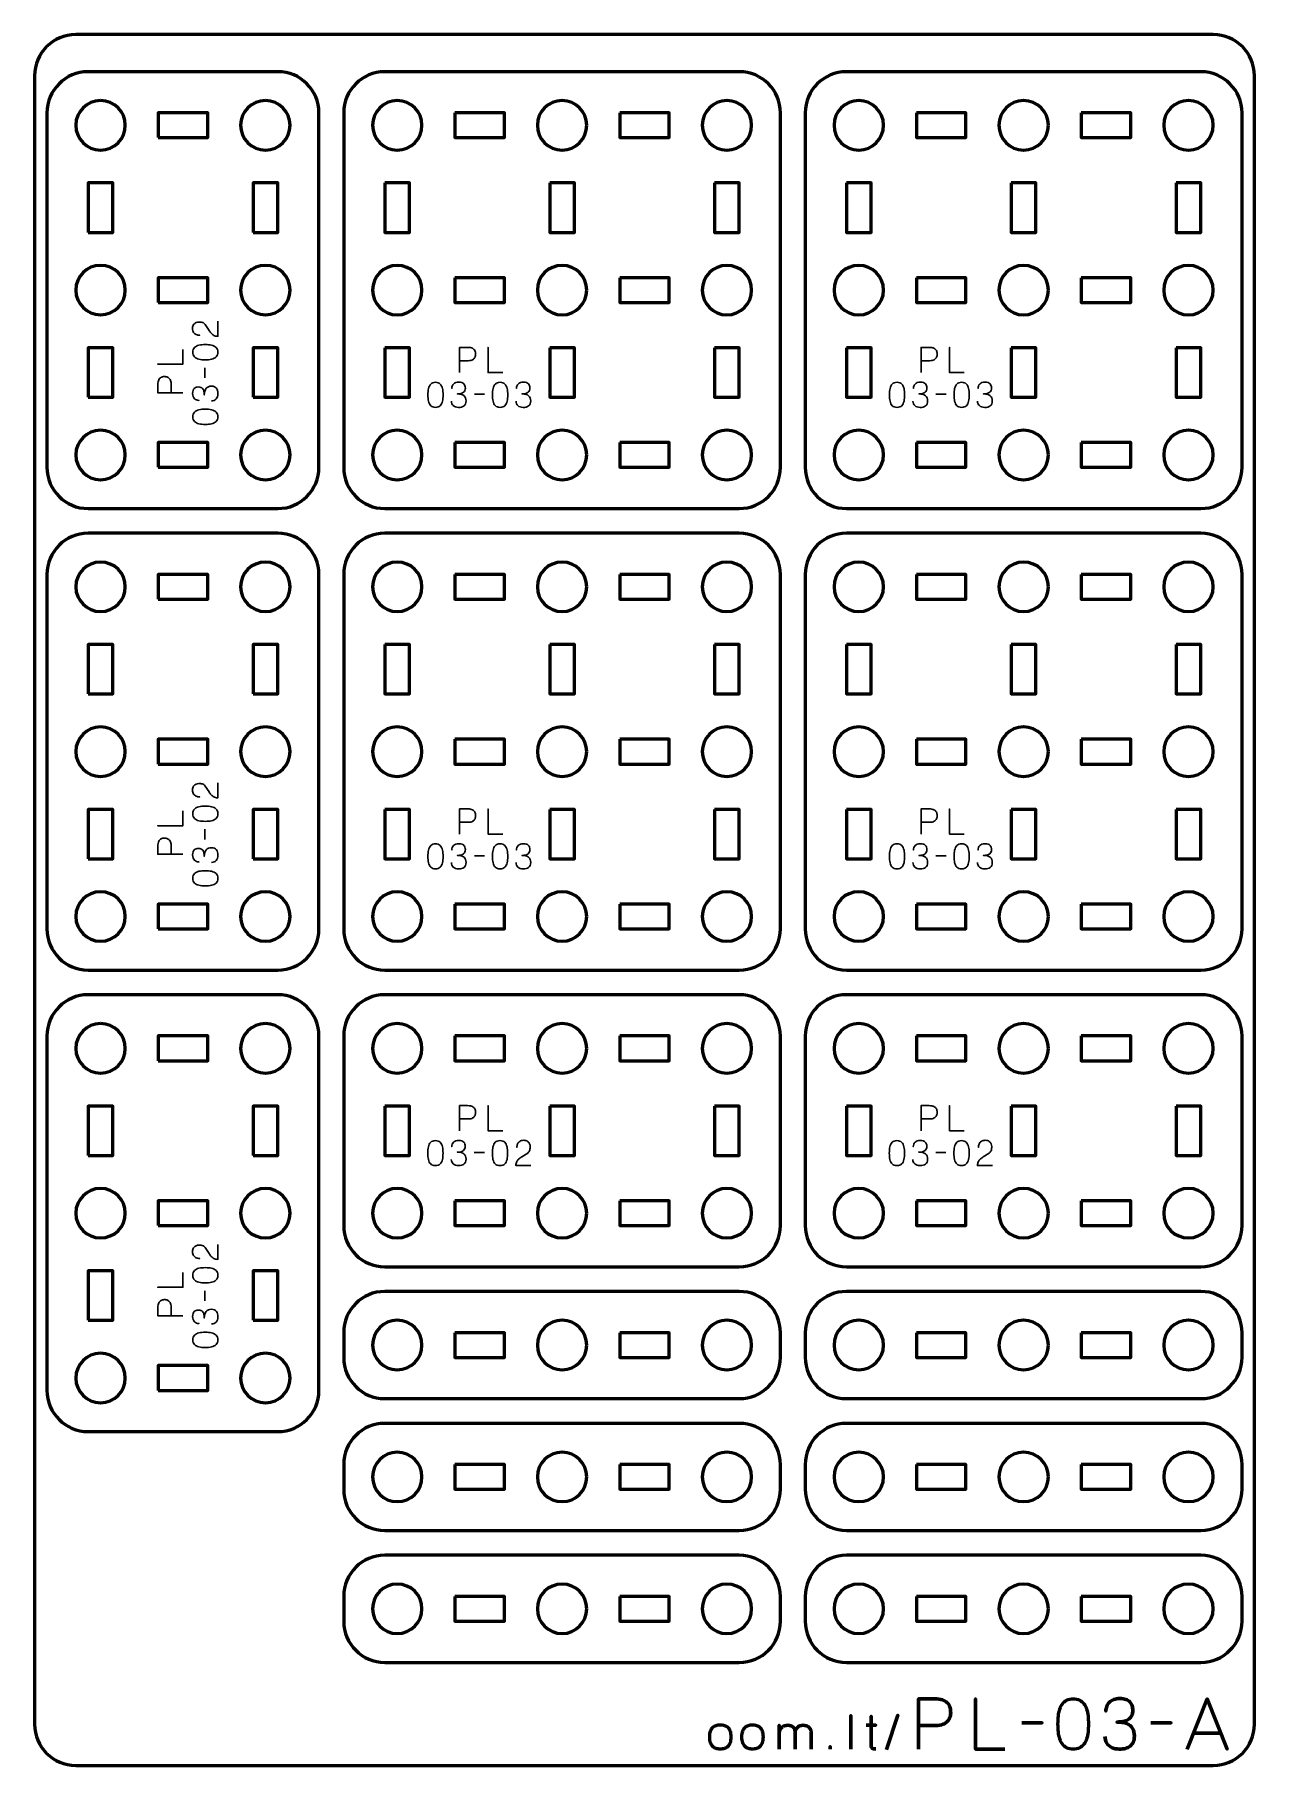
# Model space of a CAD drawing. Header units: centimetres. Extents: x -17.9 to -3.1, y -25.3 to -4.3.
import ezdxf

# ---------------------------------------------------------------- set-up
doc = ezdxf.new("R2010")
doc.units = ezdxf.units.CM
doc.header["$MEASUREMENT"] = 0
doc.layers.add('Layer 1', color=7, linetype='Continuous')

msp = doc.modelspace()

# ---------------------------------------------------------------- linework, layer by layer
at = {"layer": 'Layer 1', "color": 22, "lineweight": 53}
msp.add_open_spline([(-17.90003, -24.8499), (-17.90003, -24.8499), (-17.90003, -4.84994), (-17.90003, -4.84994), (-17.90003, -4.84994), (-17.90003, -4.57297), (-17.67694, -4.34998), (-17.39994, -4.34998), (-17.39994, -4.34998), (-17.39994, -4.34998), (-3.60007, -4.34998), (-3.60007, -4.34998), (-3.60007, -4.34998), (-3.32293, -4.34998), (-3.09997, -4.57297), (-3.09997, -4.84994), (-3.09997, -4.84994), (-3.09997, -4.84994), (-3.09997, -24.8499), (-3.09997, -24.8499), (-3.09997, -24.8499), (-3.09997, -25.1269), (-3.32293, -25.34999), (-3.60007, -25.34999), (-3.60007, -25.34999), (-3.60007, -25.34999), (-17.39994, -25.34999), (-17.39994, -25.34999), (-17.39994, -25.34999), (-17.67694, -25.34999), (-17.90003, -25.1269), (-17.90003, -24.8499)], degree=3, knots=[0, 0, 0, 0, 0.125, 0.125, 0.125, 0.125, 0.25, 0.25, 0.25, 0.25, 0.375, 0.375, 0.375, 0.375, 0.5, 0.5, 0.5, 0.5, 0.625, 0.625, 0.625, 0.625, 0.75, 0.75, 0.75, 0.75, 0.875, 0.875, 0.875, 0.875, 1, 1, 1, 1], dxfattribs=at)
at = {"layer": 'Layer 1', "color": 2, "lineweight": 53}
for points in [[(-17.75001, -9.59994), (-17.75001, -9.59994), (-17.75001, -5.30008), (-17.75001, -5.30008), (-17.75001, -5.30008), (-17.75001, -5.02295), (-17.52691, -4.79999), (-17.24991, -4.79999), (-17.24991, -4.79999), (-17.24991, -4.79999), (-14.94999, -4.79999), (-14.94999, -4.79999), (-14.94999, -4.79999), (-14.67298, -4.79999), (-14.45003, -5.02295), (-14.45003, -5.30008), (-14.45003, -5.30008), (-14.45003, -5.30008), (-14.45003, -9.59994), (-14.45003, -9.59994), (-14.45003, -9.59994), (-14.45003, -9.87694), (-14.67298, -10.10003), (-14.94999, -10.10003), (-14.94999, -10.10003), (-14.94999, -10.10003), (-17.24991, -10.10003), (-17.24991, -10.10003), (-17.24991, -10.10003), (-17.52691, -10.10003), (-17.75001, -9.87694), (-17.75001, -9.59994)], [(-13.64997, -4.80002), (-13.64997, -4.80002), (-9.3501, -4.80002), (-9.3501, -4.80002), (-9.3501, -4.80002), (-9.07296, -4.80002), (-8.85, -5.02311), (-8.85, -5.30011), (-8.85, -5.30011), (-8.85, -5.30011), (-8.85, -9.59998), (-8.85, -9.59998), (-8.85, -9.59998), (-8.85, -9.87712), (-9.07296, -10.10008), (-9.3501, -10.10008), (-9.3501, -10.10008), (-9.3501, -10.10008), (-13.64997, -10.10008), (-13.64997, -10.10008), (-13.64997, -10.10008), (-13.92697, -10.10008), (-14.15006, -9.87712), (-14.15006, -9.59998), (-14.15006, -9.59998), (-14.15006, -9.59998), (-14.15006, -5.30011), (-14.15006, -5.30011), (-14.15006, -5.30011), (-14.15006, -5.02311), (-13.92697, -4.80002), (-13.64997, -4.80002)], [(-8.04997, -4.80002), (-8.04997, -4.80002), (-3.7501, -4.80002), (-3.7501, -4.80002), (-3.7501, -4.80002), (-3.47296, -4.80002), (-3.25, -5.02311), (-3.25, -5.30011), (-3.25, -5.30011), (-3.25, -5.30011), (-3.25, -9.59998), (-3.25, -9.59998), (-3.25, -9.59998), (-3.25, -9.87712), (-3.47296, -10.10008), (-3.7501, -10.10008), (-3.7501, -10.10008), (-3.7501, -10.10008), (-8.04997, -10.10008), (-8.04997, -10.10008), (-8.04997, -10.10008), (-8.32697, -10.10008), (-8.55006, -9.87712), (-8.55006, -9.59998), (-8.55006, -9.59998), (-8.55006, -9.59998), (-8.55006, -5.30011), (-8.55006, -5.30011), (-8.55006, -5.30011), (-8.55006, -5.02311), (-8.32697, -4.80002), (-8.04997, -4.80002)], [(-17.75001, -15.19994), (-17.75001, -15.19994), (-17.75001, -10.90008), (-17.75001, -10.90008), (-17.75001, -10.90008), (-17.75001, -10.62295), (-17.52691, -10.39999), (-17.24991, -10.39999), (-17.24991, -10.39999), (-17.24991, -10.39999), (-14.94999, -10.39999), (-14.94999, -10.39999), (-14.94999, -10.39999), (-14.67298, -10.39999), (-14.45003, -10.62295), (-14.45003, -10.90008), (-14.45003, -10.90008), (-14.45003, -10.90008), (-14.45003, -15.19994), (-14.45003, -15.19994), (-14.45003, -15.19994), (-14.45003, -15.47694), (-14.67298, -15.70003), (-14.94999, -15.70003), (-14.94999, -15.70003), (-14.94999, -15.70003), (-17.24991, -15.70003), (-17.24991, -15.70003), (-17.24991, -15.70003), (-17.52691, -15.70003), (-17.75001, -15.47694), (-17.75001, -15.19994)], [(-13.64997, -10.40002), (-13.64997, -10.40002), (-9.3501, -10.40002), (-9.3501, -10.40002), (-9.3501, -10.40002), (-9.07296, -10.40002), (-8.85, -10.62311), (-8.85, -10.90011), (-8.85, -10.90011), (-8.85, -10.90011), (-8.85, -15.19998), (-8.85, -15.19998), (-8.85, -15.19998), (-8.85, -15.47712), (-9.07296, -15.70008), (-9.3501, -15.70008), (-9.3501, -15.70008), (-9.3501, -15.70008), (-13.64997, -15.70008), (-13.64997, -15.70008), (-13.64997, -15.70008), (-13.92697, -15.70008), (-14.15006, -15.47712), (-14.15006, -15.19998), (-14.15006, -15.19998), (-14.15006, -15.19998), (-14.15006, -10.90011), (-14.15006, -10.90011), (-14.15006, -10.90011), (-14.15006, -10.62311), (-13.92697, -10.40002), (-13.64997, -10.40002)], [(-8.04997, -10.40002), (-8.04997, -10.40002), (-3.7501, -10.40002), (-3.7501, -10.40002), (-3.7501, -10.40002), (-3.47296, -10.40002), (-3.25, -10.62311), (-3.25, -10.90011), (-3.25, -10.90011), (-3.25, -10.90011), (-3.25, -15.19998), (-3.25, -15.19998), (-3.25, -15.19998), (-3.25, -15.47712), (-3.47296, -15.70008), (-3.7501, -15.70008), (-3.7501, -15.70008), (-3.7501, -15.70008), (-8.04997, -15.70008), (-8.04997, -15.70008), (-8.04997, -15.70008), (-8.32697, -15.70008), (-8.55006, -15.47712), (-8.55006, -15.19998), (-8.55006, -15.19998), (-8.55006, -15.19998), (-8.55006, -10.90011), (-8.55006, -10.90011), (-8.55006, -10.90011), (-8.55006, -10.62311), (-8.32697, -10.40002), (-8.04997, -10.40002)], [(-17.75001, -20.79994), (-17.75001, -20.79994), (-17.75001, -16.50008), (-17.75001, -16.50008), (-17.75001, -16.50008), (-17.75001, -16.22295), (-17.52691, -15.99999), (-17.24991, -15.99999), (-17.24991, -15.99999), (-17.24991, -15.99999), (-14.94999, -15.99999), (-14.94999, -15.99999), (-14.94999, -15.99999), (-14.67298, -15.99999), (-14.45003, -16.22295), (-14.45003, -16.50008), (-14.45003, -16.50008), (-14.45003, -16.50008), (-14.45003, -20.79994), (-14.45003, -20.79994), (-14.45003, -20.79994), (-14.45003, -21.07694), (-14.67298, -21.30003), (-14.94999, -21.30003), (-14.94999, -21.30003), (-14.94999, -21.30003), (-17.24991, -21.30003), (-17.24991, -21.30003), (-17.24991, -21.30003), (-17.52691, -21.30003), (-17.75001, -21.07694), (-17.75001, -20.79994)], [(-13.64996, -16.00001), (-13.64996, -16.00001), (-9.3501, -16.00001), (-9.3501, -16.00001), (-9.3501, -16.00001), (-9.07297, -16.00001), (-8.85001, -16.22311), (-8.85001, -16.50011), (-8.85001, -16.50011), (-8.85001, -16.50011), (-8.85001, -18.80003), (-8.85001, -18.80003), (-8.85001, -18.80003), (-8.85001, -19.07704), (-9.07297, -19.29999), (-9.3501, -19.29999), (-9.3501, -19.29999), (-9.3501, -19.29999), (-13.64996, -19.29999), (-13.64996, -19.29999), (-13.64996, -19.29999), (-13.92696, -19.29999), (-14.15005, -19.07704), (-14.15005, -18.80003), (-14.15005, -18.80003), (-14.15005, -18.80003), (-14.15005, -16.50011), (-14.15005, -16.50011), (-14.15005, -16.50011), (-14.15005, -16.22311), (-13.92696, -16.00001), (-13.64996, -16.00001)], [(-8.04996, -16.00001), (-8.04996, -16.00001), (-3.7501, -16.00001), (-3.7501, -16.00001), (-3.7501, -16.00001), (-3.47297, -16.00001), (-3.25001, -16.22311), (-3.25001, -16.50011), (-3.25001, -16.50011), (-3.25001, -16.50011), (-3.25001, -18.80003), (-3.25001, -18.80003), (-3.25001, -18.80003), (-3.25001, -19.07704), (-3.47297, -19.29999), (-3.7501, -19.29999), (-3.7501, -19.29999), (-3.7501, -19.29999), (-8.04996, -19.29999), (-8.04996, -19.29999), (-8.04996, -19.29999), (-8.32696, -19.29999), (-8.55005, -19.07704), (-8.55005, -18.80003), (-8.55005, -18.80003), (-8.55005, -18.80003), (-8.55005, -16.50011), (-8.55005, -16.50011), (-8.55005, -16.50011), (-8.55005, -16.22311), (-8.32696, -16.00001), (-8.04996, -16.00001)], [(-13.64997, -19.59999), (-13.64997, -19.59999), (-9.3501, -19.59999), (-9.3501, -19.59999), (-9.3501, -19.59999), (-9.07296, -19.59999), (-8.85, -19.82308), (-8.85, -20.10008), (-8.85, -20.10008), (-8.85, -20.10008), (-8.85, -20.40009), (-8.85, -20.40009), (-8.85, -20.40009), (-8.85, -20.67705), (-9.07296, -20.90001), (-9.3501, -20.90001), (-9.3501, -20.90001), (-9.3501, -20.90001), (-13.64997, -20.90001), (-13.64997, -20.90001), (-13.64997, -20.90001), (-13.92697, -20.90001), (-14.15006, -20.67705), (-14.15006, -20.40009), (-14.15006, -20.40009), (-14.15006, -20.40009), (-14.15006, -20.10008), (-14.15006, -20.10008), (-14.15006, -20.10008), (-14.15006, -19.82308), (-13.92697, -19.59999), (-13.64997, -19.59999)], [(-8.04997, -19.59999), (-8.04997, -19.59999), (-3.7501, -19.59999), (-3.7501, -19.59999), (-3.7501, -19.59999), (-3.47296, -19.59999), (-3.25, -19.82308), (-3.25, -20.10008), (-3.25, -20.10008), (-3.25, -20.10008), (-3.25, -20.40009), (-3.25, -20.40009), (-3.25, -20.40009), (-3.25, -20.67705), (-3.47296, -20.90001), (-3.7501, -20.90001), (-3.7501, -20.90001), (-3.7501, -20.90001), (-8.04997, -20.90001), (-8.04997, -20.90001), (-8.04997, -20.90001), (-8.32697, -20.90001), (-8.55006, -20.67705), (-8.55006, -20.40009), (-8.55006, -20.40009), (-8.55006, -20.40009), (-8.55006, -20.10008), (-8.55006, -20.10008), (-8.55006, -20.10008), (-8.55006, -19.82308), (-8.32697, -19.59999), (-8.04997, -19.59999)], [(-13.64997, -21.19999), (-13.64997, -21.19999), (-9.3501, -21.19999), (-9.3501, -21.19999), (-9.3501, -21.19999), (-9.07296, -21.19999), (-8.85, -21.42308), (-8.85, -21.70008), (-8.85, -21.70008), (-8.85, -21.70008), (-8.85, -22.00009), (-8.85, -22.00009), (-8.85, -22.00009), (-8.85, -22.27705), (-9.07296, -22.50001), (-9.3501, -22.50001), (-9.3501, -22.50001), (-9.3501, -22.50001), (-13.64997, -22.50001), (-13.64997, -22.50001), (-13.64997, -22.50001), (-13.92697, -22.50001), (-14.15006, -22.27705), (-14.15006, -22.00009), (-14.15006, -22.00009), (-14.15006, -22.00009), (-14.15006, -21.70008), (-14.15006, -21.70008), (-14.15006, -21.70008), (-14.15006, -21.42308), (-13.92697, -21.19999), (-13.64997, -21.19999)], [(-8.04997, -21.19999), (-8.04997, -21.19999), (-3.7501, -21.19999), (-3.7501, -21.19999), (-3.7501, -21.19999), (-3.47296, -21.19999), (-3.25, -21.42308), (-3.25, -21.70008), (-3.25, -21.70008), (-3.25, -21.70008), (-3.25, -22.00009), (-3.25, -22.00009), (-3.25, -22.00009), (-3.25, -22.27705), (-3.47296, -22.50001), (-3.7501, -22.50001), (-3.7501, -22.50001), (-3.7501, -22.50001), (-8.04997, -22.50001), (-8.04997, -22.50001), (-8.04997, -22.50001), (-8.32697, -22.50001), (-8.55006, -22.27705), (-8.55006, -22.00009), (-8.55006, -22.00009), (-8.55006, -22.00009), (-8.55006, -21.70008), (-8.55006, -21.70008), (-8.55006, -21.70008), (-8.55006, -21.42308), (-8.32697, -21.19999), (-8.04997, -21.19999)], [(-13.64997, -22.79999), (-13.64997, -22.79999), (-9.3501, -22.79999), (-9.3501, -22.79999), (-9.3501, -22.79999), (-9.07296, -22.79999), (-8.85, -23.02308), (-8.85, -23.30008), (-8.85, -23.30008), (-8.85, -23.30008), (-8.85, -23.60009), (-8.85, -23.60009), (-8.85, -23.60009), (-8.85, -23.87705), (-9.07296, -24.10001), (-9.3501, -24.10001), (-9.3501, -24.10001), (-9.3501, -24.10001), (-13.64997, -24.10001), (-13.64997, -24.10001), (-13.64997, -24.10001), (-13.92697, -24.10001), (-14.15006, -23.87705), (-14.15006, -23.60009), (-14.15006, -23.60009), (-14.15006, -23.60009), (-14.15006, -23.30008), (-14.15006, -23.30008), (-14.15006, -23.30008), (-14.15006, -23.02308), (-13.92697, -22.79999), (-13.64997, -22.79999)], [(-8.04997, -22.79999), (-8.04997, -22.79999), (-3.7501, -22.79999), (-3.7501, -22.79999), (-3.7501, -22.79999), (-3.47296, -22.79999), (-3.25, -23.02308), (-3.25, -23.30008), (-3.25, -23.30008), (-3.25, -23.30008), (-3.25, -23.60009), (-3.25, -23.60009), (-3.25, -23.60009), (-3.25, -23.87705), (-3.47296, -24.10001), (-3.7501, -24.10001), (-3.7501, -24.10001), (-3.7501, -24.10001), (-8.04997, -24.10001), (-8.04997, -24.10001), (-8.04997, -24.10001), (-8.32697, -24.10001), (-8.55006, -23.87705), (-8.55006, -23.60009), (-8.55006, -23.60009), (-8.55006, -23.60009), (-8.55006, -23.30008), (-8.55006, -23.30008), (-8.55006, -23.30008), (-8.55006, -23.02308), (-8.32697, -22.79999), (-8.04997, -22.79999)]]:
    msp.add_open_spline(points, degree=3, knots=[0, 0, 0, 0, 0.125, 0.125, 0.125, 0.125, 0.25, 0.25, 0.25, 0.25, 0.375, 0.375, 0.375, 0.375, 0.5, 0.5, 0.5, 0.5, 0.625, 0.625, 0.625, 0.625, 0.75, 0.75, 0.75, 0.75, 0.875, 0.875, 0.875, 0.875, 1, 1, 1, 1], dxfattribs=at)
at = {"layer": 'Layer 1', "lineweight": 53}
for points in [[(-17.09998, -5.15001), (-16.93421, -5.15001), (-16.79998, -5.28434), (-16.79998, -5.45001), (-16.79998, -5.45001), (-16.79998, -5.61564), (-16.93421, -5.75001), (-17.09998, -5.75001), (-17.09998, -5.75001), (-17.26564, -5.75001), (-17.39998, -5.61564), (-17.39998, -5.45001), (-17.39998, -5.45001), (-17.39998, -5.28434), (-17.26564, -5.15001), (-17.09998, -5.15001)], [(-15.09992, -5.15001), (-14.93429, -5.15001), (-14.79991, -5.28434), (-14.79991, -5.45001), (-14.79991, -5.45001), (-14.79991, -5.61564), (-14.93429, -5.75001), (-15.09992, -5.75001), (-15.09992, -5.75001), (-15.26569, -5.75001), (-15.39992, -5.61564), (-15.39992, -5.45001), (-15.39992, -5.45001), (-15.39992, -5.28434), (-15.26569, -5.15001), (-15.09992, -5.15001)], [(-13.20003, -5.45005), (-13.20003, -5.61582), (-13.33426, -5.75005), (-13.50004, -5.75005), (-13.50004, -5.75005), (-13.6657, -5.75005), (-13.80004, -5.61582), (-13.80004, -5.45005), (-13.80004, -5.45005), (-13.80004, -5.28438), (-13.6657, -5.15004), (-13.50004, -5.15004), (-13.50004, -5.15004), (-13.33426, -5.15004), (-13.20003, -5.28438), (-13.20003, -5.45005)], [(-11.19996, -5.45005), (-11.19996, -5.61582), (-11.33433, -5.75005), (-11.49996, -5.75005), (-11.49996, -5.75005), (-11.66573, -5.75005), (-11.79996, -5.61582), (-11.79996, -5.45005), (-11.79996, -5.45005), (-11.79996, -5.28438), (-11.66573, -5.15004), (-11.49996, -5.15004), (-11.49996, -5.15004), (-11.33433, -5.15004), (-11.19996, -5.28438), (-11.19996, -5.45005)], [(-9.20003, -5.45005), (-9.20003, -5.61582), (-9.33436, -5.75005), (-9.50003, -5.75005), (-9.50003, -5.75005), (-9.66566, -5.75005), (-9.80003, -5.61582), (-9.80003, -5.45005), (-9.80003, -5.45005), (-9.80003, -5.28438), (-9.66566, -5.15004), (-9.50003, -5.15004), (-9.50003, -5.15004), (-9.33436, -5.15004), (-9.20003, -5.28438), (-9.20003, -5.45005)], [(-7.60003, -5.45005), (-7.60003, -5.61582), (-7.73426, -5.75005), (-7.90004, -5.75005), (-7.90004, -5.75005), (-8.0657, -5.75005), (-8.20004, -5.61582), (-8.20004, -5.45005), (-8.20004, -5.45005), (-8.20004, -5.28438), (-8.0657, -5.15004), (-7.90004, -5.15004), (-7.90004, -5.15004), (-7.73426, -5.15004), (-7.60003, -5.28438), (-7.60003, -5.45005)], [(-5.59996, -5.45005), (-5.59996, -5.61582), (-5.73433, -5.75005), (-5.89996, -5.75005), (-5.89996, -5.75005), (-6.06573, -5.75005), (-6.19996, -5.61582), (-6.19996, -5.45005), (-6.19996, -5.45005), (-6.19996, -5.28438), (-6.06573, -5.15004), (-5.89996, -5.15004), (-5.89996, -5.15004), (-5.73433, -5.15004), (-5.59996, -5.28438), (-5.59996, -5.45005)], [(-3.60003, -5.45005), (-3.60003, -5.61582), (-3.73436, -5.75005), (-3.90003, -5.75005), (-3.90003, -5.75005), (-4.06566, -5.75005), (-4.20003, -5.61582), (-4.20003, -5.45005), (-4.20003, -5.45005), (-4.20003, -5.28438), (-4.06566, -5.15004), (-3.90003, -5.15004), (-3.90003, -5.15004), (-3.73436, -5.15004), (-3.60003, -5.28438), (-3.60003, -5.45005)], [(-16.39997, -5.60008), (-16.39997, -5.60008), (-16.39997, -5.30008), (-16.39997, -5.30008), (-16.39997, -5.30008), (-16.39997, -5.30008), (-15.79997, -5.30008), (-15.79997, -5.30008), (-15.79997, -5.30008), (-15.79997, -5.30008), (-15.79997, -5.60008), (-15.79997, -5.60008), (-15.79997, -5.60008), (-15.79997, -5.60008), (-16.39997, -5.60008), (-16.39997, -5.60008)], [(-12.80002, -5.30011), (-12.80002, -5.30011), (-12.20001, -5.30011), (-12.20001, -5.30011), (-12.20001, -5.30011), (-12.20001, -5.30011), (-12.20001, -5.60012), (-12.20001, -5.60012), (-12.20001, -5.60012), (-12.20001, -5.60012), (-12.80002, -5.60012), (-12.80002, -5.60012), (-12.80002, -5.60012), (-12.80002, -5.60012), (-12.80002, -5.30011), (-12.80002, -5.30011)], [(-10.80005, -5.30011), (-10.80005, -5.30011), (-10.20005, -5.30011), (-10.20005, -5.30011), (-10.20005, -5.30011), (-10.20005, -5.30011), (-10.20005, -5.60012), (-10.20005, -5.60012), (-10.20005, -5.60012), (-10.20005, -5.60012), (-10.80005, -5.60012), (-10.80005, -5.60012), (-10.80005, -5.60012), (-10.80005, -5.60012), (-10.80005, -5.30011), (-10.80005, -5.30011)], [(-7.20002, -5.30011), (-7.20002, -5.30011), (-6.60001, -5.30011), (-6.60001, -5.30011), (-6.60001, -5.30011), (-6.60001, -5.30011), (-6.60001, -5.60012), (-6.60001, -5.60012), (-6.60001, -5.60012), (-6.60001, -5.60012), (-7.20002, -5.60012), (-7.20002, -5.60012), (-7.20002, -5.60012), (-7.20002, -5.60012), (-7.20002, -5.30011), (-7.20002, -5.30011)], [(-5.20005, -5.30011), (-5.20005, -5.30011), (-4.60005, -5.30011), (-4.60005, -5.30011), (-4.60005, -5.30011), (-4.60005, -5.30011), (-4.60005, -5.60012), (-4.60005, -5.60012), (-4.60005, -5.60012), (-4.60005, -5.60012), (-5.20005, -5.60012), (-5.20005, -5.60012), (-5.20005, -5.60012), (-5.20005, -5.60012), (-5.20005, -5.30011), (-5.20005, -5.30011)], [(-17.24991, -6.75003), (-17.24991, -6.75003), (-17.24991, -6.15003), (-17.24991, -6.15003), (-17.24991, -6.15003), (-17.24991, -6.15003), (-16.94991, -6.15003), (-16.94991, -6.15003), (-16.94991, -6.15003), (-16.94991, -6.15003), (-16.94991, -6.75003), (-16.94991, -6.75003), (-16.94991, -6.75003), (-16.94991, -6.75003), (-17.24991, -6.75003), (-17.24991, -6.75003)], [(-15.24999, -6.75003), (-15.24999, -6.75003), (-15.24999, -6.15003), (-15.24999, -6.15003), (-15.24999, -6.15003), (-15.24999, -6.15003), (-14.94999, -6.15003), (-14.94999, -6.15003), (-14.94999, -6.15003), (-14.94999, -6.15003), (-14.94999, -6.75003), (-14.94999, -6.75003), (-14.94999, -6.75003), (-14.94999, -6.75003), (-15.24999, -6.75003), (-15.24999, -6.75003)], [(-13.64997, -6.15006), (-13.64997, -6.15006), (-13.34996, -6.15006), (-13.34996, -6.15006), (-13.34996, -6.15006), (-13.34996, -6.15006), (-13.34996, -6.75007), (-13.34996, -6.75007), (-13.34996, -6.75007), (-13.34996, -6.75007), (-13.64997, -6.75007), (-13.64997, -6.75007), (-13.64997, -6.75007), (-13.64997, -6.75007), (-13.64997, -6.15006), (-13.64997, -6.15006)], [(-11.65003, -6.15006), (-11.65003, -6.15006), (-11.35003, -6.15006), (-11.35003, -6.15006), (-11.35003, -6.15006), (-11.35003, -6.15006), (-11.35003, -6.75007), (-11.35003, -6.75007), (-11.35003, -6.75007), (-11.35003, -6.75007), (-11.65003, -6.75007), (-11.65003, -6.75007), (-11.65003, -6.75007), (-11.65003, -6.75007), (-11.65003, -6.15006), (-11.65003, -6.15006)], [(-9.6501, -6.15006), (-9.6501, -6.15006), (-9.3501, -6.15006), (-9.3501, -6.15006), (-9.3501, -6.15006), (-9.3501, -6.15006), (-9.3501, -6.75007), (-9.3501, -6.75007), (-9.3501, -6.75007), (-9.3501, -6.75007), (-9.6501, -6.75007), (-9.6501, -6.75007), (-9.6501, -6.75007), (-9.6501, -6.75007), (-9.6501, -6.15006), (-9.6501, -6.15006)], [(-8.04997, -6.15006), (-8.04997, -6.15006), (-7.74996, -6.15006), (-7.74996, -6.15006), (-7.74996, -6.15006), (-7.74996, -6.15006), (-7.74996, -6.75007), (-7.74996, -6.75007), (-7.74996, -6.75007), (-7.74996, -6.75007), (-8.04997, -6.75007), (-8.04997, -6.75007), (-8.04997, -6.75007), (-8.04997, -6.75007), (-8.04997, -6.15006), (-8.04997, -6.15006)], [(-6.05003, -6.15006), (-6.05003, -6.15006), (-5.75003, -6.15006), (-5.75003, -6.15006), (-5.75003, -6.15006), (-5.75003, -6.15006), (-5.75003, -6.75007), (-5.75003, -6.75007), (-5.75003, -6.75007), (-5.75003, -6.75007), (-6.05003, -6.75007), (-6.05003, -6.75007), (-6.05003, -6.75007), (-6.05003, -6.75007), (-6.05003, -6.15006), (-6.05003, -6.15006)], [(-4.0501, -6.15006), (-4.0501, -6.15006), (-3.7501, -6.15006), (-3.7501, -6.15006), (-3.7501, -6.15006), (-3.7501, -6.15006), (-3.7501, -6.75007), (-3.7501, -6.75007), (-3.7501, -6.75007), (-3.7501, -6.75007), (-4.0501, -6.75007), (-4.0501, -6.75007), (-4.0501, -6.75007), (-4.0501, -6.75007), (-4.0501, -6.15006), (-4.0501, -6.15006)], [(-17.09998, -7.14994), (-16.93421, -7.14994), (-16.79998, -7.28431), (-16.79998, -7.44994), (-16.79998, -7.44994), (-16.79998, -7.61571), (-16.93421, -7.74994), (-17.09998, -7.74994), (-17.09998, -7.74994), (-17.26564, -7.74994), (-17.39998, -7.61571), (-17.39998, -7.44994), (-17.39998, -7.44994), (-17.39998, -7.28431), (-17.26564, -7.14994), (-17.09998, -7.14994)], [(-16.39997, -7.60001), (-16.39997, -7.60001), (-16.39997, -7.30001), (-16.39997, -7.30001), (-16.39997, -7.30001), (-16.39997, -7.30001), (-15.79997, -7.30001), (-15.79997, -7.30001), (-15.79997, -7.30001), (-15.79997, -7.30001), (-15.79997, -7.60001), (-15.79997, -7.60001), (-15.79997, -7.60001), (-15.79997, -7.60001), (-16.39997, -7.60001), (-16.39997, -7.60001)], [(-15.09992, -7.14994), (-14.93429, -7.14994), (-14.79991, -7.28431), (-14.79991, -7.44994), (-14.79991, -7.44994), (-14.79991, -7.61571), (-14.93429, -7.74994), (-15.09992, -7.74994), (-15.09992, -7.74994), (-15.26569, -7.74994), (-15.39992, -7.61571), (-15.39992, -7.44994), (-15.39992, -7.44994), (-15.39992, -7.28431), (-15.26569, -7.14994), (-15.09992, -7.14994)], [(-13.20003, -7.45012), (-13.20003, -7.61575), (-13.33426, -7.75012), (-13.50004, -7.75012), (-13.50004, -7.75012), (-13.6657, -7.75012), (-13.80004, -7.61575), (-13.80004, -7.45012), (-13.80004, -7.45012), (-13.80004, -7.28435), (-13.6657, -7.15012), (-13.50004, -7.15012), (-13.50004, -7.15012), (-13.33426, -7.15012), (-13.20003, -7.28435), (-13.20003, -7.45012)], [(-12.80002, -7.30005), (-12.80002, -7.30005), (-12.20001, -7.30005), (-12.20001, -7.30005), (-12.20001, -7.30005), (-12.20001, -7.30005), (-12.20001, -7.60005), (-12.20001, -7.60005), (-12.20001, -7.60005), (-12.20001, -7.60005), (-12.80002, -7.60005), (-12.80002, -7.60005), (-12.80002, -7.60005), (-12.80002, -7.60005), (-12.80002, -7.30005), (-12.80002, -7.30005)], [(-11.19996, -7.45012), (-11.19996, -7.61575), (-11.33433, -7.75012), (-11.49996, -7.75012), (-11.49996, -7.75012), (-11.66573, -7.75012), (-11.79996, -7.61575), (-11.79996, -7.45012), (-11.79996, -7.45012), (-11.79996, -7.28435), (-11.66573, -7.15012), (-11.49996, -7.15012), (-11.49996, -7.15012), (-11.33433, -7.15012), (-11.19996, -7.28435), (-11.19996, -7.45012)], [(-10.80005, -7.30005), (-10.80005, -7.30005), (-10.20005, -7.30005), (-10.20005, -7.30005), (-10.20005, -7.30005), (-10.20005, -7.30005), (-10.20005, -7.60005), (-10.20005, -7.60005), (-10.20005, -7.60005), (-10.20005, -7.60005), (-10.80005, -7.60005), (-10.80005, -7.60005), (-10.80005, -7.60005), (-10.80005, -7.60005), (-10.80005, -7.30005), (-10.80005, -7.30005)], [(-9.20003, -7.45012), (-9.20003, -7.61575), (-9.33436, -7.75012), (-9.50003, -7.75012), (-9.50003, -7.75012), (-9.66566, -7.75012), (-9.80003, -7.61575), (-9.80003, -7.45012), (-9.80003, -7.45012), (-9.80003, -7.28435), (-9.66566, -7.15012), (-9.50003, -7.15012), (-9.50003, -7.15012), (-9.33436, -7.15012), (-9.20003, -7.28435), (-9.20003, -7.45012)], [(-7.60003, -7.45012), (-7.60003, -7.61575), (-7.73426, -7.75012), (-7.90004, -7.75012), (-7.90004, -7.75012), (-8.0657, -7.75012), (-8.20004, -7.61575), (-8.20004, -7.45012), (-8.20004, -7.45012), (-8.20004, -7.28435), (-8.0657, -7.15012), (-7.90004, -7.15012), (-7.90004, -7.15012), (-7.73426, -7.15012), (-7.60003, -7.28435), (-7.60003, -7.45012)], [(-7.20002, -7.30005), (-7.20002, -7.30005), (-6.60001, -7.30005), (-6.60001, -7.30005), (-6.60001, -7.30005), (-6.60001, -7.30005), (-6.60001, -7.60005), (-6.60001, -7.60005), (-6.60001, -7.60005), (-6.60001, -7.60005), (-7.20002, -7.60005), (-7.20002, -7.60005), (-7.20002, -7.60005), (-7.20002, -7.60005), (-7.20002, -7.30005), (-7.20002, -7.30005)], [(-5.59996, -7.45012), (-5.59996, -7.61575), (-5.73433, -7.75012), (-5.89996, -7.75012), (-5.89996, -7.75012), (-6.06573, -7.75012), (-6.19996, -7.61575), (-6.19996, -7.45012), (-6.19996, -7.45012), (-6.19996, -7.28435), (-6.06573, -7.15012), (-5.89996, -7.15012), (-5.89996, -7.15012), (-5.73433, -7.15012), (-5.59996, -7.28435), (-5.59996, -7.45012)], [(-5.20005, -7.30005), (-5.20005, -7.30005), (-4.60005, -7.30005), (-4.60005, -7.30005), (-4.60005, -7.30005), (-4.60005, -7.30005), (-4.60005, -7.60005), (-4.60005, -7.60005), (-4.60005, -7.60005), (-4.60005, -7.60005), (-5.20005, -7.60005), (-5.20005, -7.60005), (-5.20005, -7.60005), (-5.20005, -7.60005), (-5.20005, -7.30005), (-5.20005, -7.30005)], [(-3.60003, -7.45012), (-3.60003, -7.61575), (-3.73436, -7.75012), (-3.90003, -7.75012), (-3.90003, -7.75012), (-4.06566, -7.75012), (-4.20003, -7.61575), (-4.20003, -7.45012), (-4.20003, -7.45012), (-4.20003, -7.28435), (-4.06566, -7.15012), (-3.90003, -7.15012), (-3.90003, -7.15012), (-3.73436, -7.15012), (-3.60003, -7.28435), (-3.60003, -7.45012)], [(-17.24991, -8.74999), (-17.24991, -8.74999), (-17.24991, -8.14999), (-17.24991, -8.14999), (-17.24991, -8.14999), (-17.24991, -8.14999), (-16.94991, -8.14999), (-16.94991, -8.14999), (-16.94991, -8.14999), (-16.94991, -8.14999), (-16.94991, -8.74999), (-16.94991, -8.74999), (-16.94991, -8.74999), (-16.94991, -8.74999), (-17.24991, -8.74999), (-17.24991, -8.74999)], [(-15.24999, -8.74999), (-15.24999, -8.74999), (-15.24999, -8.14999), (-15.24999, -8.14999), (-15.24999, -8.14999), (-15.24999, -8.14999), (-14.94999, -8.14999), (-14.94999, -8.14999), (-14.94999, -8.14999), (-14.94999, -8.14999), (-14.94999, -8.74999), (-14.94999, -8.74999), (-14.94999, -8.74999), (-14.94999, -8.74999), (-15.24999, -8.74999), (-15.24999, -8.74999)], [(-13.64997, -8.15003), (-13.64997, -8.15003), (-13.34996, -8.15003), (-13.34996, -8.15003), (-13.34996, -8.15003), (-13.34996, -8.15003), (-13.34996, -8.75003), (-13.34996, -8.75003), (-13.34996, -8.75003), (-13.34996, -8.75003), (-13.64997, -8.75003), (-13.64997, -8.75003), (-13.64997, -8.75003), (-13.64997, -8.75003), (-13.64997, -8.15003), (-13.64997, -8.15003)], [(-11.65003, -8.15003), (-11.65003, -8.15003), (-11.35003, -8.15003), (-11.35003, -8.15003), (-11.35003, -8.15003), (-11.35003, -8.15003), (-11.35003, -8.75003), (-11.35003, -8.75003), (-11.35003, -8.75003), (-11.35003, -8.75003), (-11.65003, -8.75003), (-11.65003, -8.75003), (-11.65003, -8.75003), (-11.65003, -8.75003), (-11.65003, -8.15003), (-11.65003, -8.15003)], [(-9.6501, -8.15003), (-9.6501, -8.15003), (-9.3501, -8.15003), (-9.3501, -8.15003), (-9.3501, -8.15003), (-9.3501, -8.15003), (-9.3501, -8.75003), (-9.3501, -8.75003), (-9.3501, -8.75003), (-9.3501, -8.75003), (-9.6501, -8.75003), (-9.6501, -8.75003), (-9.6501, -8.75003), (-9.6501, -8.75003), (-9.6501, -8.15003), (-9.6501, -8.15003)], [(-8.04997, -8.15003), (-8.04997, -8.15003), (-7.74996, -8.15003), (-7.74996, -8.15003), (-7.74996, -8.15003), (-7.74996, -8.15003), (-7.74996, -8.75003), (-7.74996, -8.75003), (-7.74996, -8.75003), (-7.74996, -8.75003), (-8.04997, -8.75003), (-8.04997, -8.75003), (-8.04997, -8.75003), (-8.04997, -8.75003), (-8.04997, -8.15003), (-8.04997, -8.15003)], [(-6.05003, -8.15003), (-6.05003, -8.15003), (-5.75003, -8.15003), (-5.75003, -8.15003), (-5.75003, -8.15003), (-5.75003, -8.15003), (-5.75003, -8.75003), (-5.75003, -8.75003), (-5.75003, -8.75003), (-5.75003, -8.75003), (-6.05003, -8.75003), (-6.05003, -8.75003), (-6.05003, -8.75003), (-6.05003, -8.75003), (-6.05003, -8.15003), (-6.05003, -8.15003)], [(-4.0501, -8.15003), (-4.0501, -8.15003), (-3.7501, -8.15003), (-3.7501, -8.15003), (-3.7501, -8.15003), (-3.7501, -8.15003), (-3.7501, -8.75003), (-3.7501, -8.75003), (-3.7501, -8.75003), (-3.7501, -8.75003), (-4.0501, -8.75003), (-4.0501, -8.75003), (-4.0501, -8.75003), (-4.0501, -8.75003), (-4.0501, -8.15003), (-4.0501, -8.15003)], [(-17.09998, -9.15), (-16.93421, -9.15), (-16.79998, -9.28423), (-16.79998, -9.45001), (-16.79998, -9.45001), (-16.79998, -9.61567), (-16.93421, -9.75001), (-17.09998, -9.75001), (-17.09998, -9.75001), (-17.26564, -9.75001), (-17.39998, -9.61567), (-17.39998, -9.45001), (-17.39998, -9.45001), (-17.39998, -9.28423), (-17.26564, -9.15), (-17.09998, -9.15)], [(-15.09992, -9.15), (-14.93429, -9.15), (-14.79991, -9.28423), (-14.79991, -9.45001), (-14.79991, -9.45001), (-14.79991, -9.61567), (-14.93429, -9.75001), (-15.09992, -9.75001), (-15.09992, -9.75001), (-15.26569, -9.75001), (-15.39992, -9.61567), (-15.39992, -9.45001), (-15.39992, -9.45001), (-15.39992, -9.28423), (-15.26569, -9.15), (-15.09992, -9.15)], [(-13.20003, -9.45005), (-13.20003, -9.61572), (-13.33426, -9.75005), (-13.50004, -9.75005), (-13.50004, -9.75005), (-13.6657, -9.75005), (-13.80004, -9.61572), (-13.80004, -9.45005), (-13.80004, -9.45005), (-13.80004, -9.28442), (-13.6657, -9.15005), (-13.50004, -9.15005), (-13.50004, -9.15005), (-13.33426, -9.15005), (-13.20003, -9.28442), (-13.20003, -9.45005)], [(-11.19996, -9.45005), (-11.19996, -9.61572), (-11.33433, -9.75005), (-11.49996, -9.75005), (-11.49996, -9.75005), (-11.66573, -9.75005), (-11.79996, -9.61572), (-11.79996, -9.45005), (-11.79996, -9.45005), (-11.79996, -9.28442), (-11.66573, -9.15005), (-11.49996, -9.15005), (-11.49996, -9.15005), (-11.33433, -9.15005), (-11.19996, -9.28442), (-11.19996, -9.45005)], [(-9.20003, -9.45005), (-9.20003, -9.61572), (-9.33436, -9.75005), (-9.50003, -9.75005), (-9.50003, -9.75005), (-9.66566, -9.75005), (-9.80003, -9.61572), (-9.80003, -9.45005), (-9.80003, -9.45005), (-9.80003, -9.28442), (-9.66566, -9.15005), (-9.50003, -9.15005), (-9.50003, -9.15005), (-9.33436, -9.15005), (-9.20003, -9.28442), (-9.20003, -9.45005)], [(-7.60003, -9.45005), (-7.60003, -9.61572), (-7.73426, -9.75005), (-7.90004, -9.75005), (-7.90004, -9.75005), (-8.0657, -9.75005), (-8.20004, -9.61572), (-8.20004, -9.45005), (-8.20004, -9.45005), (-8.20004, -9.28442), (-8.0657, -9.15005), (-7.90004, -9.15005), (-7.90004, -9.15005), (-7.73426, -9.15005), (-7.60003, -9.28442), (-7.60003, -9.45005)], [(-5.59996, -9.45005), (-5.59996, -9.61572), (-5.73433, -9.75005), (-5.89996, -9.75005), (-5.89996, -9.75005), (-6.06573, -9.75005), (-6.19996, -9.61572), (-6.19996, -9.45005), (-6.19996, -9.45005), (-6.19996, -9.28442), (-6.06573, -9.15005), (-5.89996, -9.15005), (-5.89996, -9.15005), (-5.73433, -9.15005), (-5.59996, -9.28442), (-5.59996, -9.45005)], [(-3.60003, -9.45005), (-3.60003, -9.61572), (-3.73436, -9.75005), (-3.90003, -9.75005), (-3.90003, -9.75005), (-4.06566, -9.75005), (-4.20003, -9.61572), (-4.20003, -9.45005), (-4.20003, -9.45005), (-4.20003, -9.28442), (-4.06566, -9.15005), (-3.90003, -9.15005), (-3.90003, -9.15005), (-3.73436, -9.15005), (-3.60003, -9.28442), (-3.60003, -9.45005)], [(-16.39997, -9.59994), (-16.39997, -9.59994), (-16.39997, -9.29993), (-16.39997, -9.29993), (-16.39997, -9.29993), (-16.39997, -9.29993), (-15.79997, -9.29993), (-15.79997, -9.29993), (-15.79997, -9.29993), (-15.79997, -9.29993), (-15.79997, -9.59994), (-15.79997, -9.59994), (-15.79997, -9.59994), (-15.79997, -9.59994), (-16.39997, -9.59994), (-16.39997, -9.59994)], [(-12.80002, -9.29998), (-12.80002, -9.29998), (-12.20001, -9.29998), (-12.20001, -9.29998), (-12.20001, -9.29998), (-12.20001, -9.29998), (-12.20001, -9.59998), (-12.20001, -9.59998), (-12.20001, -9.59998), (-12.20001, -9.59998), (-12.80002, -9.59998), (-12.80002, -9.59998), (-12.80002, -9.59998), (-12.80002, -9.59998), (-12.80002, -9.29998), (-12.80002, -9.29998)], [(-10.80005, -9.29998), (-10.80005, -9.29998), (-10.20005, -9.29998), (-10.20005, -9.29998), (-10.20005, -9.29998), (-10.20005, -9.29998), (-10.20005, -9.59998), (-10.20005, -9.59998), (-10.20005, -9.59998), (-10.20005, -9.59998), (-10.80005, -9.59998), (-10.80005, -9.59998), (-10.80005, -9.59998), (-10.80005, -9.59998), (-10.80005, -9.29998), (-10.80005, -9.29998)], [(-7.20002, -9.29998), (-7.20002, -9.29998), (-6.60001, -9.29998), (-6.60001, -9.29998), (-6.60001, -9.29998), (-6.60001, -9.29998), (-6.60001, -9.59998), (-6.60001, -9.59998), (-6.60001, -9.59998), (-6.60001, -9.59998), (-7.20002, -9.59998), (-7.20002, -9.59998), (-7.20002, -9.59998), (-7.20002, -9.59998), (-7.20002, -9.29998), (-7.20002, -9.29998)], [(-5.20005, -9.29998), (-5.20005, -9.29998), (-4.60005, -9.29998), (-4.60005, -9.29998), (-4.60005, -9.29998), (-4.60005, -9.29998), (-4.60005, -9.59998), (-4.60005, -9.59998), (-4.60005, -9.59998), (-4.60005, -9.59998), (-5.20005, -9.59998), (-5.20005, -9.59998), (-5.20005, -9.59998), (-5.20005, -9.59998), (-5.20005, -9.29998), (-5.20005, -9.29998)], [(-17.09998, -10.75001), (-16.93421, -10.75001), (-16.79998, -10.88434), (-16.79998, -11.05001), (-16.79998, -11.05001), (-16.79998, -11.21564), (-16.93421, -11.35001), (-17.09998, -11.35001), (-17.09998, -11.35001), (-17.26564, -11.35001), (-17.39998, -11.21564), (-17.39998, -11.05001), (-17.39998, -11.05001), (-17.39998, -10.88434), (-17.26564, -10.75001), (-17.09998, -10.75001)], [(-16.39997, -11.20008), (-16.39997, -11.20008), (-16.39997, -10.90008), (-16.39997, -10.90008), (-16.39997, -10.90008), (-16.39997, -10.90008), (-15.79997, -10.90008), (-15.79997, -10.90008), (-15.79997, -10.90008), (-15.79997, -10.90008), (-15.79997, -11.20008), (-15.79997, -11.20008), (-15.79997, -11.20008), (-15.79997, -11.20008), (-16.39997, -11.20008), (-16.39997, -11.20008)], [(-15.09992, -10.75001), (-14.93429, -10.75001), (-14.79991, -10.88434), (-14.79991, -11.05001), (-14.79991, -11.05001), (-14.79991, -11.21564), (-14.93429, -11.35001), (-15.09992, -11.35001), (-15.09992, -11.35001), (-15.26569, -11.35001), (-15.39992, -11.21564), (-15.39992, -11.05001), (-15.39992, -11.05001), (-15.39992, -10.88434), (-15.26569, -10.75001), (-15.09992, -10.75001)], [(-13.20003, -11.05005), (-13.20003, -11.21582), (-13.33426, -11.35005), (-13.50004, -11.35005), (-13.50004, -11.35005), (-13.6657, -11.35005), (-13.80004, -11.21582), (-13.80004, -11.05005), (-13.80004, -11.05005), (-13.80004, -10.88438), (-13.6657, -10.75004), (-13.50004, -10.75004), (-13.50004, -10.75004), (-13.33426, -10.75004), (-13.20003, -10.88438), (-13.20003, -11.05005)], [(-12.80002, -10.90011), (-12.80002, -10.90011), (-12.20001, -10.90011), (-12.20001, -10.90011), (-12.20001, -10.90011), (-12.20001, -10.90011), (-12.20001, -11.20012), (-12.20001, -11.20012), (-12.20001, -11.20012), (-12.20001, -11.20012), (-12.80002, -11.20012), (-12.80002, -11.20012), (-12.80002, -11.20012), (-12.80002, -11.20012), (-12.80002, -10.90011), (-12.80002, -10.90011)], [(-11.19996, -11.05005), (-11.19996, -11.21582), (-11.33433, -11.35005), (-11.49996, -11.35005), (-11.49996, -11.35005), (-11.66573, -11.35005), (-11.79996, -11.21582), (-11.79996, -11.05005), (-11.79996, -11.05005), (-11.79996, -10.88438), (-11.66573, -10.75004), (-11.49996, -10.75004), (-11.49996, -10.75004), (-11.33433, -10.75004), (-11.19996, -10.88438), (-11.19996, -11.05005)], [(-10.80005, -10.90011), (-10.80005, -10.90011), (-10.20005, -10.90011), (-10.20005, -10.90011), (-10.20005, -10.90011), (-10.20005, -10.90011), (-10.20005, -11.20012), (-10.20005, -11.20012), (-10.20005, -11.20012), (-10.20005, -11.20012), (-10.80005, -11.20012), (-10.80005, -11.20012), (-10.80005, -11.20012), (-10.80005, -11.20012), (-10.80005, -10.90011), (-10.80005, -10.90011)], [(-9.20003, -11.05005), (-9.20003, -11.21582), (-9.33436, -11.35005), (-9.50003, -11.35005), (-9.50003, -11.35005), (-9.66566, -11.35005), (-9.80003, -11.21582), (-9.80003, -11.05005), (-9.80003, -11.05005), (-9.80003, -10.88438), (-9.66566, -10.75004), (-9.50003, -10.75004), (-9.50003, -10.75004), (-9.33436, -10.75004), (-9.20003, -10.88438), (-9.20003, -11.05005)], [(-7.60003, -11.05005), (-7.60003, -11.21582), (-7.73426, -11.35005), (-7.90004, -11.35005), (-7.90004, -11.35005), (-8.0657, -11.35005), (-8.20004, -11.21582), (-8.20004, -11.05005), (-8.20004, -11.05005), (-8.20004, -10.88438), (-8.0657, -10.75004), (-7.90004, -10.75004), (-7.90004, -10.75004), (-7.73426, -10.75004), (-7.60003, -10.88438), (-7.60003, -11.05005)], [(-7.20002, -10.90011), (-7.20002, -10.90011), (-6.60001, -10.90011), (-6.60001, -10.90011), (-6.60001, -10.90011), (-6.60001, -10.90011), (-6.60001, -11.20012), (-6.60001, -11.20012), (-6.60001, -11.20012), (-6.60001, -11.20012), (-7.20002, -11.20012), (-7.20002, -11.20012), (-7.20002, -11.20012), (-7.20002, -11.20012), (-7.20002, -10.90011), (-7.20002, -10.90011)], [(-5.59996, -11.05005), (-5.59996, -11.21582), (-5.73433, -11.35005), (-5.89996, -11.35005), (-5.89996, -11.35005), (-6.06573, -11.35005), (-6.19996, -11.21582), (-6.19996, -11.05005), (-6.19996, -11.05005), (-6.19996, -10.88438), (-6.06573, -10.75004), (-5.89996, -10.75004), (-5.89996, -10.75004), (-5.73433, -10.75004), (-5.59996, -10.88438), (-5.59996, -11.05005)], [(-5.20005, -10.90011), (-5.20005, -10.90011), (-4.60005, -10.90011), (-4.60005, -10.90011), (-4.60005, -10.90011), (-4.60005, -10.90011), (-4.60005, -11.20012), (-4.60005, -11.20012), (-4.60005, -11.20012), (-4.60005, -11.20012), (-5.20005, -11.20012), (-5.20005, -11.20012), (-5.20005, -11.20012), (-5.20005, -11.20012), (-5.20005, -10.90011), (-5.20005, -10.90011)], [(-3.60003, -11.05005), (-3.60003, -11.21582), (-3.73436, -11.35005), (-3.90003, -11.35005), (-3.90003, -11.35005), (-4.06566, -11.35005), (-4.20003, -11.21582), (-4.20003, -11.05005), (-4.20003, -11.05005), (-4.20003, -10.88438), (-4.06566, -10.75004), (-3.90003, -10.75004), (-3.90003, -10.75004), (-3.73436, -10.75004), (-3.60003, -10.88438), (-3.60003, -11.05005)], [(-17.24991, -12.35003), (-17.24991, -12.35003), (-17.24991, -11.75003), (-17.24991, -11.75003), (-17.24991, -11.75003), (-17.24991, -11.75003), (-16.94991, -11.75003), (-16.94991, -11.75003), (-16.94991, -11.75003), (-16.94991, -11.75003), (-16.94991, -12.35003), (-16.94991, -12.35003), (-16.94991, -12.35003), (-16.94991, -12.35003), (-17.24991, -12.35003), (-17.24991, -12.35003)], [(-15.24999, -12.35003), (-15.24999, -12.35003), (-15.24999, -11.75003), (-15.24999, -11.75003), (-15.24999, -11.75003), (-15.24999, -11.75003), (-14.94999, -11.75003), (-14.94999, -11.75003), (-14.94999, -11.75003), (-14.94999, -11.75003), (-14.94999, -12.35003), (-14.94999, -12.35003), (-14.94999, -12.35003), (-14.94999, -12.35003), (-15.24999, -12.35003), (-15.24999, -12.35003)], [(-13.64997, -11.75006), (-13.64997, -11.75006), (-13.34996, -11.75006), (-13.34996, -11.75006), (-13.34996, -11.75006), (-13.34996, -11.75006), (-13.34996, -12.35007), (-13.34996, -12.35007), (-13.34996, -12.35007), (-13.34996, -12.35007), (-13.64997, -12.35007), (-13.64997, -12.35007), (-13.64997, -12.35007), (-13.64997, -12.35007), (-13.64997, -11.75006), (-13.64997, -11.75006)], [(-11.65003, -11.75006), (-11.65003, -11.75006), (-11.35003, -11.75006), (-11.35003, -11.75006), (-11.35003, -11.75006), (-11.35003, -11.75006), (-11.35003, -12.35007), (-11.35003, -12.35007), (-11.35003, -12.35007), (-11.35003, -12.35007), (-11.65003, -12.35007), (-11.65003, -12.35007), (-11.65003, -12.35007), (-11.65003, -12.35007), (-11.65003, -11.75006), (-11.65003, -11.75006)], [(-9.6501, -11.75006), (-9.6501, -11.75006), (-9.3501, -11.75006), (-9.3501, -11.75006), (-9.3501, -11.75006), (-9.3501, -11.75006), (-9.3501, -12.35007), (-9.3501, -12.35007), (-9.3501, -12.35007), (-9.3501, -12.35007), (-9.6501, -12.35007), (-9.6501, -12.35007), (-9.6501, -12.35007), (-9.6501, -12.35007), (-9.6501, -11.75006), (-9.6501, -11.75006)], [(-8.04997, -11.75006), (-8.04997, -11.75006), (-7.74996, -11.75006), (-7.74996, -11.75006), (-7.74996, -11.75006), (-7.74996, -11.75006), (-7.74996, -12.35007), (-7.74996, -12.35007), (-7.74996, -12.35007), (-7.74996, -12.35007), (-8.04997, -12.35007), (-8.04997, -12.35007), (-8.04997, -12.35007), (-8.04997, -12.35007), (-8.04997, -11.75006), (-8.04997, -11.75006)], [(-6.05003, -11.75006), (-6.05003, -11.75006), (-5.75003, -11.75006), (-5.75003, -11.75006), (-5.75003, -11.75006), (-5.75003, -11.75006), (-5.75003, -12.35007), (-5.75003, -12.35007), (-5.75003, -12.35007), (-5.75003, -12.35007), (-6.05003, -12.35007), (-6.05003, -12.35007), (-6.05003, -12.35007), (-6.05003, -12.35007), (-6.05003, -11.75006), (-6.05003, -11.75006)], [(-4.0501, -11.75006), (-4.0501, -11.75006), (-3.7501, -11.75006), (-3.7501, -11.75006), (-3.7501, -11.75006), (-3.7501, -11.75006), (-3.7501, -12.35007), (-3.7501, -12.35007), (-3.7501, -12.35007), (-3.7501, -12.35007), (-4.0501, -12.35007), (-4.0501, -12.35007), (-4.0501, -12.35007), (-4.0501, -12.35007), (-4.0501, -11.75006), (-4.0501, -11.75006)], [(-17.09998, -12.74994), (-16.93421, -12.74994), (-16.79998, -12.88431), (-16.79998, -13.04994), (-16.79998, -13.04994), (-16.79998, -13.21571), (-16.93421, -13.34994), (-17.09998, -13.34994), (-17.09998, -13.34994), (-17.26564, -13.34994), (-17.39998, -13.21571), (-17.39998, -13.04994), (-17.39998, -13.04994), (-17.39998, -12.88431), (-17.26564, -12.74994), (-17.09998, -12.74994)], [(-15.09992, -12.74994), (-14.93429, -12.74994), (-14.79991, -12.88431), (-14.79991, -13.04994), (-14.79991, -13.04994), (-14.79991, -13.21571), (-14.93429, -13.34994), (-15.09992, -13.34994), (-15.09992, -13.34994), (-15.26569, -13.34994), (-15.39992, -13.21571), (-15.39992, -13.04994), (-15.39992, -13.04994), (-15.39992, -12.88431), (-15.26569, -12.74994), (-15.09992, -12.74994)], [(-13.20003, -13.05012), (-13.20003, -13.21575), (-13.33426, -13.35012), (-13.50004, -13.35012), (-13.50004, -13.35012), (-13.6657, -13.35012), (-13.80004, -13.21575), (-13.80004, -13.05012), (-13.80004, -13.05012), (-13.80004, -12.88435), (-13.6657, -12.75012), (-13.50004, -12.75012), (-13.50004, -12.75012), (-13.33426, -12.75012), (-13.20003, -12.88435), (-13.20003, -13.05012)], [(-11.19996, -13.05012), (-11.19996, -13.21575), (-11.33433, -13.35012), (-11.49996, -13.35012), (-11.49996, -13.35012), (-11.66573, -13.35012), (-11.79996, -13.21575), (-11.79996, -13.05012), (-11.79996, -13.05012), (-11.79996, -12.88435), (-11.66573, -12.75012), (-11.49996, -12.75012), (-11.49996, -12.75012), (-11.33433, -12.75012), (-11.19996, -12.88435), (-11.19996, -13.05012)], [(-9.20003, -13.05012), (-9.20003, -13.21575), (-9.33436, -13.35012), (-9.50003, -13.35012), (-9.50003, -13.35012), (-9.66566, -13.35012), (-9.80003, -13.21575), (-9.80003, -13.05012), (-9.80003, -13.05012), (-9.80003, -12.88435), (-9.66566, -12.75012), (-9.50003, -12.75012), (-9.50003, -12.75012), (-9.33436, -12.75012), (-9.20003, -12.88435), (-9.20003, -13.05012)], [(-7.60003, -13.05012), (-7.60003, -13.21575), (-7.73426, -13.35012), (-7.90004, -13.35012), (-7.90004, -13.35012), (-8.0657, -13.35012), (-8.20004, -13.21575), (-8.20004, -13.05012), (-8.20004, -13.05012), (-8.20004, -12.88435), (-8.0657, -12.75012), (-7.90004, -12.75012), (-7.90004, -12.75012), (-7.73426, -12.75012), (-7.60003, -12.88435), (-7.60003, -13.05012)], [(-5.59996, -13.05012), (-5.59996, -13.21575), (-5.73433, -13.35012), (-5.89996, -13.35012), (-5.89996, -13.35012), (-6.06573, -13.35012), (-6.19996, -13.21575), (-6.19996, -13.05012), (-6.19996, -13.05012), (-6.19996, -12.88435), (-6.06573, -12.75012), (-5.89996, -12.75012), (-5.89996, -12.75012), (-5.73433, -12.75012), (-5.59996, -12.88435), (-5.59996, -13.05012)], [(-3.60003, -13.05012), (-3.60003, -13.21575), (-3.73436, -13.35012), (-3.90003, -13.35012), (-3.90003, -13.35012), (-4.06566, -13.35012), (-4.20003, -13.21575), (-4.20003, -13.05012), (-4.20003, -13.05012), (-4.20003, -12.88435), (-4.06566, -12.75012), (-3.90003, -12.75012), (-3.90003, -12.75012), (-3.73436, -12.75012), (-3.60003, -12.88435), (-3.60003, -13.05012)], [(-16.39997, -13.20001), (-16.39997, -13.20001), (-16.39997, -12.90001), (-16.39997, -12.90001), (-16.39997, -12.90001), (-16.39997, -12.90001), (-15.79997, -12.90001), (-15.79997, -12.90001), (-15.79997, -12.90001), (-15.79997, -12.90001), (-15.79997, -13.20001), (-15.79997, -13.20001), (-15.79997, -13.20001), (-15.79997, -13.20001), (-16.39997, -13.20001), (-16.39997, -13.20001)], [(-12.80002, -12.90005), (-12.80002, -12.90005), (-12.20001, -12.90005), (-12.20001, -12.90005), (-12.20001, -12.90005), (-12.20001, -12.90005), (-12.20001, -13.20005), (-12.20001, -13.20005), (-12.20001, -13.20005), (-12.20001, -13.20005), (-12.80002, -13.20005), (-12.80002, -13.20005), (-12.80002, -13.20005), (-12.80002, -13.20005), (-12.80002, -12.90005), (-12.80002, -12.90005)], [(-10.80005, -12.90005), (-10.80005, -12.90005), (-10.20005, -12.90005), (-10.20005, -12.90005), (-10.20005, -12.90005), (-10.20005, -12.90005), (-10.20005, -13.20005), (-10.20005, -13.20005), (-10.20005, -13.20005), (-10.20005, -13.20005), (-10.80005, -13.20005), (-10.80005, -13.20005), (-10.80005, -13.20005), (-10.80005, -13.20005), (-10.80005, -12.90005), (-10.80005, -12.90005)], [(-7.20002, -12.90005), (-7.20002, -12.90005), (-6.60001, -12.90005), (-6.60001, -12.90005), (-6.60001, -12.90005), (-6.60001, -12.90005), (-6.60001, -13.20005), (-6.60001, -13.20005), (-6.60001, -13.20005), (-6.60001, -13.20005), (-7.20002, -13.20005), (-7.20002, -13.20005), (-7.20002, -13.20005), (-7.20002, -13.20005), (-7.20002, -12.90005), (-7.20002, -12.90005)], [(-5.20005, -12.90005), (-5.20005, -12.90005), (-4.60005, -12.90005), (-4.60005, -12.90005), (-4.60005, -12.90005), (-4.60005, -12.90005), (-4.60005, -13.20005), (-4.60005, -13.20005), (-4.60005, -13.20005), (-4.60005, -13.20005), (-5.20005, -13.20005), (-5.20005, -13.20005), (-5.20005, -13.20005), (-5.20005, -13.20005), (-5.20005, -12.90005), (-5.20005, -12.90005)], [(-17.24991, -14.34999), (-17.24991, -14.34999), (-17.24991, -13.74999), (-17.24991, -13.74999), (-17.24991, -13.74999), (-17.24991, -13.74999), (-16.94991, -13.74999), (-16.94991, -13.74999), (-16.94991, -13.74999), (-16.94991, -13.74999), (-16.94991, -14.34999), (-16.94991, -14.34999), (-16.94991, -14.34999), (-16.94991, -14.34999), (-17.24991, -14.34999), (-17.24991, -14.34999)], [(-15.24999, -14.34999), (-15.24999, -14.34999), (-15.24999, -13.74999), (-15.24999, -13.74999), (-15.24999, -13.74999), (-15.24999, -13.74999), (-14.94999, -13.74999), (-14.94999, -13.74999), (-14.94999, -13.74999), (-14.94999, -13.74999), (-14.94999, -14.34999), (-14.94999, -14.34999), (-14.94999, -14.34999), (-14.94999, -14.34999), (-15.24999, -14.34999), (-15.24999, -14.34999)], [(-13.64997, -13.75003), (-13.64997, -13.75003), (-13.34996, -13.75003), (-13.34996, -13.75003), (-13.34996, -13.75003), (-13.34996, -13.75003), (-13.34996, -14.35003), (-13.34996, -14.35003), (-13.34996, -14.35003), (-13.34996, -14.35003), (-13.64997, -14.35003), (-13.64997, -14.35003), (-13.64997, -14.35003), (-13.64997, -14.35003), (-13.64997, -13.75003), (-13.64997, -13.75003)], [(-11.65003, -13.75003), (-11.65003, -13.75003), (-11.35003, -13.75003), (-11.35003, -13.75003), (-11.35003, -13.75003), (-11.35003, -13.75003), (-11.35003, -14.35003), (-11.35003, -14.35003), (-11.35003, -14.35003), (-11.35003, -14.35003), (-11.65003, -14.35003), (-11.65003, -14.35003), (-11.65003, -14.35003), (-11.65003, -14.35003), (-11.65003, -13.75003), (-11.65003, -13.75003)], [(-9.6501, -13.75003), (-9.6501, -13.75003), (-9.3501, -13.75003), (-9.3501, -13.75003), (-9.3501, -13.75003), (-9.3501, -13.75003), (-9.3501, -14.35003), (-9.3501, -14.35003), (-9.3501, -14.35003), (-9.3501, -14.35003), (-9.6501, -14.35003), (-9.6501, -14.35003), (-9.6501, -14.35003), (-9.6501, -14.35003), (-9.6501, -13.75003), (-9.6501, -13.75003)], [(-8.04997, -13.75003), (-8.04997, -13.75003), (-7.74996, -13.75003), (-7.74996, -13.75003), (-7.74996, -13.75003), (-7.74996, -13.75003), (-7.74996, -14.35003), (-7.74996, -14.35003), (-7.74996, -14.35003), (-7.74996, -14.35003), (-8.04997, -14.35003), (-8.04997, -14.35003), (-8.04997, -14.35003), (-8.04997, -14.35003), (-8.04997, -13.75003), (-8.04997, -13.75003)], [(-6.05003, -13.75003), (-6.05003, -13.75003), (-5.75003, -13.75003), (-5.75003, -13.75003), (-5.75003, -13.75003), (-5.75003, -13.75003), (-5.75003, -14.35003), (-5.75003, -14.35003), (-5.75003, -14.35003), (-5.75003, -14.35003), (-6.05003, -14.35003), (-6.05003, -14.35003), (-6.05003, -14.35003), (-6.05003, -14.35003), (-6.05003, -13.75003), (-6.05003, -13.75003)], [(-4.0501, -13.75003), (-4.0501, -13.75003), (-3.7501, -13.75003), (-3.7501, -13.75003), (-3.7501, -13.75003), (-3.7501, -13.75003), (-3.7501, -14.35003), (-3.7501, -14.35003), (-3.7501, -14.35003), (-3.7501, -14.35003), (-4.0501, -14.35003), (-4.0501, -14.35003), (-4.0501, -14.35003), (-4.0501, -14.35003), (-4.0501, -13.75003), (-4.0501, -13.75003)], [(-17.09998, -14.75), (-16.93421, -14.75), (-16.79998, -14.88423), (-16.79998, -15.05001), (-16.79998, -15.05001), (-16.79998, -15.21567), (-16.93421, -15.35001), (-17.09998, -15.35001), (-17.09998, -15.35001), (-17.26564, -15.35001), (-17.39998, -15.21567), (-17.39998, -15.05001), (-17.39998, -15.05001), (-17.39998, -14.88423), (-17.26564, -14.75), (-17.09998, -14.75)], [(-16.39997, -15.19994), (-16.39997, -15.19994), (-16.39997, -14.89993), (-16.39997, -14.89993), (-16.39997, -14.89993), (-16.39997, -14.89993), (-15.79997, -14.89993), (-15.79997, -14.89993), (-15.79997, -14.89993), (-15.79997, -14.89993), (-15.79997, -15.19994), (-15.79997, -15.19994), (-15.79997, -15.19994), (-15.79997, -15.19994), (-16.39997, -15.19994), (-16.39997, -15.19994)], [(-15.09992, -14.75), (-14.93429, -14.75), (-14.79991, -14.88423), (-14.79991, -15.05001), (-14.79991, -15.05001), (-14.79991, -15.21567), (-14.93429, -15.35001), (-15.09992, -15.35001), (-15.09992, -15.35001), (-15.26569, -15.35001), (-15.39992, -15.21567), (-15.39992, -15.05001), (-15.39992, -15.05001), (-15.39992, -14.88423), (-15.26569, -14.75), (-15.09992, -14.75)], [(-13.20003, -15.05005), (-13.20003, -15.21572), (-13.33426, -15.35005), (-13.50004, -15.35005), (-13.50004, -15.35005), (-13.6657, -15.35005), (-13.80004, -15.21572), (-13.80004, -15.05005), (-13.80004, -15.05005), (-13.80004, -14.88442), (-13.6657, -14.75005), (-13.50004, -14.75005), (-13.50004, -14.75005), (-13.33426, -14.75005), (-13.20003, -14.88442), (-13.20003, -15.05005)], [(-12.80002, -14.89998), (-12.80002, -14.89998), (-12.20001, -14.89998), (-12.20001, -14.89998), (-12.20001, -14.89998), (-12.20001, -14.89998), (-12.20001, -15.19998), (-12.20001, -15.19998), (-12.20001, -15.19998), (-12.20001, -15.19998), (-12.80002, -15.19998), (-12.80002, -15.19998), (-12.80002, -15.19998), (-12.80002, -15.19998), (-12.80002, -14.89998), (-12.80002, -14.89998)], [(-11.19996, -15.05005), (-11.19996, -15.21572), (-11.33433, -15.35005), (-11.49996, -15.35005), (-11.49996, -15.35005), (-11.66573, -15.35005), (-11.79996, -15.21572), (-11.79996, -15.05005), (-11.79996, -15.05005), (-11.79996, -14.88442), (-11.66573, -14.75005), (-11.49996, -14.75005), (-11.49996, -14.75005), (-11.33433, -14.75005), (-11.19996, -14.88442), (-11.19996, -15.05005)], [(-10.80005, -14.89998), (-10.80005, -14.89998), (-10.20005, -14.89998), (-10.20005, -14.89998), (-10.20005, -14.89998), (-10.20005, -14.89998), (-10.20005, -15.19998), (-10.20005, -15.19998), (-10.20005, -15.19998), (-10.20005, -15.19998), (-10.80005, -15.19998), (-10.80005, -15.19998), (-10.80005, -15.19998), (-10.80005, -15.19998), (-10.80005, -14.89998), (-10.80005, -14.89998)], [(-9.20003, -15.05005), (-9.20003, -15.21572), (-9.33436, -15.35005), (-9.50003, -15.35005), (-9.50003, -15.35005), (-9.66566, -15.35005), (-9.80003, -15.21572), (-9.80003, -15.05005), (-9.80003, -15.05005), (-9.80003, -14.88442), (-9.66566, -14.75005), (-9.50003, -14.75005), (-9.50003, -14.75005), (-9.33436, -14.75005), (-9.20003, -14.88442), (-9.20003, -15.05005)], [(-7.60003, -15.05005), (-7.60003, -15.21572), (-7.73426, -15.35005), (-7.90004, -15.35005), (-7.90004, -15.35005), (-8.0657, -15.35005), (-8.20004, -15.21572), (-8.20004, -15.05005), (-8.20004, -15.05005), (-8.20004, -14.88442), (-8.0657, -14.75005), (-7.90004, -14.75005), (-7.90004, -14.75005), (-7.73426, -14.75005), (-7.60003, -14.88442), (-7.60003, -15.05005)], [(-7.20002, -14.89998), (-7.20002, -14.89998), (-6.60001, -14.89998), (-6.60001, -14.89998), (-6.60001, -14.89998), (-6.60001, -14.89998), (-6.60001, -15.19998), (-6.60001, -15.19998), (-6.60001, -15.19998), (-6.60001, -15.19998), (-7.20002, -15.19998), (-7.20002, -15.19998), (-7.20002, -15.19998), (-7.20002, -15.19998), (-7.20002, -14.89998), (-7.20002, -14.89998)], [(-5.59996, -15.05005), (-5.59996, -15.21572), (-5.73433, -15.35005), (-5.89996, -15.35005), (-5.89996, -15.35005), (-6.06573, -15.35005), (-6.19996, -15.21572), (-6.19996, -15.05005), (-6.19996, -15.05005), (-6.19996, -14.88442), (-6.06573, -14.75005), (-5.89996, -14.75005), (-5.89996, -14.75005), (-5.73433, -14.75005), (-5.59996, -14.88442), (-5.59996, -15.05005)], [(-5.20005, -14.89998), (-5.20005, -14.89998), (-4.60005, -14.89998), (-4.60005, -14.89998), (-4.60005, -14.89998), (-4.60005, -14.89998), (-4.60005, -15.19998), (-4.60005, -15.19998), (-4.60005, -15.19998), (-4.60005, -15.19998), (-5.20005, -15.19998), (-5.20005, -15.19998), (-5.20005, -15.19998), (-5.20005, -15.19998), (-5.20005, -14.89998), (-5.20005, -14.89998)], [(-3.60003, -15.05005), (-3.60003, -15.21572), (-3.73436, -15.35005), (-3.90003, -15.35005), (-3.90003, -15.35005), (-4.06566, -15.35005), (-4.20003, -15.21572), (-4.20003, -15.05005), (-4.20003, -15.05005), (-4.20003, -14.88442), (-4.06566, -14.75005), (-3.90003, -14.75005), (-3.90003, -14.75005), (-3.73436, -14.75005), (-3.60003, -14.88442), (-3.60003, -15.05005)], [(-17.09998, -16.35001), (-16.93421, -16.35001), (-16.79998, -16.48434), (-16.79998, -16.65001), (-16.79998, -16.65001), (-16.79998, -16.81564), (-16.93421, -16.95001), (-17.09998, -16.95001), (-17.09998, -16.95001), (-17.26564, -16.95001), (-17.39998, -16.81564), (-17.39998, -16.65001), (-17.39998, -16.65001), (-17.39998, -16.48434), (-17.26564, -16.35001), (-17.09998, -16.35001)], [(-15.09992, -16.35001), (-14.93429, -16.35001), (-14.79991, -16.48434), (-14.79991, -16.65001), (-14.79991, -16.65001), (-14.79991, -16.81564), (-14.93429, -16.95001), (-15.09992, -16.95001), (-15.09992, -16.95001), (-15.26569, -16.95001), (-15.39992, -16.81564), (-15.39992, -16.65001), (-15.39992, -16.65001), (-15.39992, -16.48434), (-15.26569, -16.35001), (-15.09992, -16.35001)], [(-13.20002, -16.65004), (-13.20002, -16.81581), (-13.33425, -16.95004), (-13.50003, -16.95004), (-13.50003, -16.95004), (-13.66569, -16.95004), (-13.80003, -16.81581), (-13.80003, -16.65004), (-13.80003, -16.65004), (-13.80003, -16.48438), (-13.66569, -16.35004), (-13.50003, -16.35004), (-13.50003, -16.35004), (-13.33425, -16.35004), (-13.20002, -16.48438), (-13.20002, -16.65004)], [(-11.19996, -16.65004), (-11.19996, -16.81581), (-11.33433, -16.95004), (-11.49996, -16.95004), (-11.49996, -16.95004), (-11.66573, -16.95004), (-11.79996, -16.81581), (-11.79996, -16.65004), (-11.79996, -16.65004), (-11.79996, -16.48438), (-11.66573, -16.35004), (-11.49996, -16.35004), (-11.49996, -16.35004), (-11.33433, -16.35004), (-11.19996, -16.48438), (-11.19996, -16.65004)], [(-9.20004, -16.65004), (-9.20004, -16.81581), (-9.33436, -16.95004), (-9.50003, -16.95004), (-9.50003, -16.95004), (-9.66566, -16.95004), (-9.80003, -16.81581), (-9.80003, -16.65004), (-9.80003, -16.65004), (-9.80003, -16.48438), (-9.66566, -16.35004), (-9.50003, -16.35004), (-9.50003, -16.35004), (-9.33436, -16.35004), (-9.20004, -16.48438), (-9.20004, -16.65004)], [(-7.60002, -16.65004), (-7.60002, -16.81581), (-7.73425, -16.95004), (-7.90003, -16.95004), (-7.90003, -16.95004), (-8.06569, -16.95004), (-8.20003, -16.81581), (-8.20003, -16.65004), (-8.20003, -16.65004), (-8.20003, -16.48438), (-8.06569, -16.35004), (-7.90003, -16.35004), (-7.90003, -16.35004), (-7.73425, -16.35004), (-7.60002, -16.48438), (-7.60002, -16.65004)], [(-5.59996, -16.65004), (-5.59996, -16.81581), (-5.73433, -16.95004), (-5.89996, -16.95004), (-5.89996, -16.95004), (-6.06573, -16.95004), (-6.19996, -16.81581), (-6.19996, -16.65004), (-6.19996, -16.65004), (-6.19996, -16.48438), (-6.06573, -16.35004), (-5.89996, -16.35004), (-5.89996, -16.35004), (-5.73433, -16.35004), (-5.59996, -16.48438), (-5.59996, -16.65004)], [(-3.60004, -16.65004), (-3.60004, -16.81581), (-3.73436, -16.95004), (-3.90003, -16.95004), (-3.90003, -16.95004), (-4.06566, -16.95004), (-4.20003, -16.81581), (-4.20003, -16.65004), (-4.20003, -16.65004), (-4.20003, -16.48438), (-4.06566, -16.35004), (-3.90003, -16.35004), (-3.90003, -16.35004), (-3.73436, -16.35004), (-3.60004, -16.48438), (-3.60004, -16.65004)], [(-16.39997, -16.80008), (-16.39997, -16.80008), (-16.39997, -16.50008), (-16.39997, -16.50008), (-16.39997, -16.50008), (-16.39997, -16.50008), (-15.79997, -16.50008), (-15.79997, -16.50008), (-15.79997, -16.50008), (-15.79997, -16.50008), (-15.79997, -16.80008), (-15.79997, -16.80008), (-15.79997, -16.80008), (-15.79997, -16.80008), (-16.39997, -16.80008), (-16.39997, -16.80008)], [(-12.80001, -16.50011), (-12.80001, -16.50011), (-12.20001, -16.50011), (-12.20001, -16.50011), (-12.20001, -16.50011), (-12.20001, -16.50011), (-12.20001, -16.80011), (-12.20001, -16.80011), (-12.20001, -16.80011), (-12.20001, -16.80011), (-12.80001, -16.80011), (-12.80001, -16.80011), (-12.80001, -16.80011), (-12.80001, -16.80011), (-12.80001, -16.50011), (-12.80001, -16.50011)], [(-10.80005, -16.50011), (-10.80005, -16.50011), (-10.20005, -16.50011), (-10.20005, -16.50011), (-10.20005, -16.50011), (-10.20005, -16.50011), (-10.20005, -16.80011), (-10.20005, -16.80011), (-10.20005, -16.80011), (-10.20005, -16.80011), (-10.80005, -16.80011), (-10.80005, -16.80011), (-10.80005, -16.80011), (-10.80005, -16.80011), (-10.80005, -16.50011), (-10.80005, -16.50011)], [(-7.20001, -16.50011), (-7.20001, -16.50011), (-6.60001, -16.50011), (-6.60001, -16.50011), (-6.60001, -16.50011), (-6.60001, -16.50011), (-6.60001, -16.80011), (-6.60001, -16.80011), (-6.60001, -16.80011), (-6.60001, -16.80011), (-7.20001, -16.80011), (-7.20001, -16.80011), (-7.20001, -16.80011), (-7.20001, -16.80011), (-7.20001, -16.50011), (-7.20001, -16.50011)], [(-5.20005, -16.50011), (-5.20005, -16.50011), (-4.60005, -16.50011), (-4.60005, -16.50011), (-4.60005, -16.50011), (-4.60005, -16.50011), (-4.60005, -16.80011), (-4.60005, -16.80011), (-4.60005, -16.80011), (-4.60005, -16.80011), (-5.20005, -16.80011), (-5.20005, -16.80011), (-5.20005, -16.80011), (-5.20005, -16.80011), (-5.20005, -16.50011), (-5.20005, -16.50011)], [(-17.24991, -17.95003), (-17.24991, -17.95003), (-17.24991, -17.35003), (-17.24991, -17.35003), (-17.24991, -17.35003), (-17.24991, -17.35003), (-16.94991, -17.35003), (-16.94991, -17.35003), (-16.94991, -17.35003), (-16.94991, -17.35003), (-16.94991, -17.95003), (-16.94991, -17.95003), (-16.94991, -17.95003), (-16.94991, -17.95003), (-17.24991, -17.95003), (-17.24991, -17.95003)], [(-15.24999, -17.95003), (-15.24999, -17.95003), (-15.24999, -17.35003), (-15.24999, -17.35003), (-15.24999, -17.35003), (-15.24999, -17.35003), (-14.94999, -17.35003), (-14.94999, -17.35003), (-14.94999, -17.35003), (-14.94999, -17.35003), (-14.94999, -17.95003), (-14.94999, -17.95003), (-14.94999, -17.95003), (-14.94999, -17.95003), (-15.24999, -17.95003), (-15.24999, -17.95003)], [(-13.64996, -17.35006), (-13.64996, -17.35006), (-13.34995, -17.35006), (-13.34995, -17.35006), (-13.34995, -17.35006), (-13.34995, -17.35006), (-13.34995, -17.95005), (-13.34995, -17.95005), (-13.34995, -17.95005), (-13.34995, -17.95005), (-13.64996, -17.95005), (-13.64996, -17.95005), (-13.64996, -17.95005), (-13.64996, -17.95005), (-13.64996, -17.35006), (-13.64996, -17.35006)], [(-11.65003, -17.35006), (-11.65003, -17.35006), (-11.35003, -17.35006), (-11.35003, -17.35006), (-11.35003, -17.35006), (-11.35003, -17.35006), (-11.35003, -17.95005), (-11.35003, -17.95005), (-11.35003, -17.95005), (-11.35003, -17.95005), (-11.65003, -17.95005), (-11.65003, -17.95005), (-11.65003, -17.95005), (-11.65003, -17.95005), (-11.65003, -17.35006), (-11.65003, -17.35006)], [(-9.6501, -17.35006), (-9.6501, -17.35006), (-9.3501, -17.35006), (-9.3501, -17.35006), (-9.3501, -17.35006), (-9.3501, -17.35006), (-9.3501, -17.95005), (-9.3501, -17.95005), (-9.3501, -17.95005), (-9.3501, -17.95005), (-9.6501, -17.95005), (-9.6501, -17.95005), (-9.6501, -17.95005), (-9.6501, -17.95005), (-9.6501, -17.35006), (-9.6501, -17.35006)], [(-8.04996, -17.35006), (-8.04996, -17.35006), (-7.74995, -17.35006), (-7.74995, -17.35006), (-7.74995, -17.35006), (-7.74995, -17.35006), (-7.74995, -17.95005), (-7.74995, -17.95005), (-7.74995, -17.95005), (-7.74995, -17.95005), (-8.04996, -17.95005), (-8.04996, -17.95005), (-8.04996, -17.95005), (-8.04996, -17.95005), (-8.04996, -17.35006), (-8.04996, -17.35006)], [(-6.05003, -17.35006), (-6.05003, -17.35006), (-5.75003, -17.35006), (-5.75003, -17.35006), (-5.75003, -17.35006), (-5.75003, -17.35006), (-5.75003, -17.95005), (-5.75003, -17.95005), (-5.75003, -17.95005), (-5.75003, -17.95005), (-6.05003, -17.95005), (-6.05003, -17.95005), (-6.05003, -17.95005), (-6.05003, -17.95005), (-6.05003, -17.35006), (-6.05003, -17.35006)], [(-4.0501, -17.35006), (-4.0501, -17.35006), (-3.7501, -17.35006), (-3.7501, -17.35006), (-3.7501, -17.35006), (-3.7501, -17.35006), (-3.7501, -17.95005), (-3.7501, -17.95005), (-3.7501, -17.95005), (-3.7501, -17.95005), (-4.0501, -17.95005), (-4.0501, -17.95005), (-4.0501, -17.95005), (-4.0501, -17.95005), (-4.0501, -17.35006), (-4.0501, -17.35006)], [(-17.09998, -18.34994), (-16.93421, -18.34994), (-16.79998, -18.48431), (-16.79998, -18.64994), (-16.79998, -18.64994), (-16.79998, -18.81571), (-16.93421, -18.94994), (-17.09998, -18.94994), (-17.09998, -18.94994), (-17.26564, -18.94994), (-17.39998, -18.81571), (-17.39998, -18.64994), (-17.39998, -18.64994), (-17.39998, -18.48431), (-17.26564, -18.34994), (-17.09998, -18.34994)], [(-15.09992, -18.34994), (-14.93429, -18.34994), (-14.79991, -18.48431), (-14.79991, -18.64994), (-14.79991, -18.64994), (-14.79991, -18.81571), (-14.93429, -18.94994), (-15.09992, -18.94994), (-15.09992, -18.94994), (-15.26569, -18.94994), (-15.39992, -18.81571), (-15.39992, -18.64994), (-15.39992, -18.64994), (-15.39992, -18.48431), (-15.26569, -18.34994), (-15.09992, -18.34994)], [(-13.20002, -18.6501), (-13.20002, -18.81573), (-13.33425, -18.95011), (-13.50003, -18.95011), (-13.50003, -18.95011), (-13.66569, -18.95011), (-13.80003, -18.81573), (-13.80003, -18.6501), (-13.80003, -18.6501), (-13.80003, -18.48433), (-13.66569, -18.3501), (-13.50003, -18.3501), (-13.50003, -18.3501), (-13.33425, -18.3501), (-13.20002, -18.48433), (-13.20002, -18.6501)], [(-11.19996, -18.6501), (-11.19996, -18.81573), (-11.33433, -18.95011), (-11.49996, -18.95011), (-11.49996, -18.95011), (-11.66573, -18.95011), (-11.79996, -18.81573), (-11.79996, -18.6501), (-11.79996, -18.6501), (-11.79996, -18.48433), (-11.66573, -18.3501), (-11.49996, -18.3501), (-11.49996, -18.3501), (-11.33433, -18.3501), (-11.19996, -18.48433), (-11.19996, -18.6501)], [(-9.20004, -18.6501), (-9.20004, -18.81573), (-9.33436, -18.95011), (-9.50003, -18.95011), (-9.50003, -18.95011), (-9.66566, -18.95011), (-9.80003, -18.81573), (-9.80003, -18.6501), (-9.80003, -18.6501), (-9.80003, -18.48433), (-9.66566, -18.3501), (-9.50003, -18.3501), (-9.50003, -18.3501), (-9.33436, -18.3501), (-9.20004, -18.48433), (-9.20004, -18.6501)], [(-7.60002, -18.6501), (-7.60002, -18.81573), (-7.73425, -18.95011), (-7.90003, -18.95011), (-7.90003, -18.95011), (-8.06569, -18.95011), (-8.20003, -18.81573), (-8.20003, -18.6501), (-8.20003, -18.6501), (-8.20003, -18.48433), (-8.06569, -18.3501), (-7.90003, -18.3501), (-7.90003, -18.3501), (-7.73425, -18.3501), (-7.60002, -18.48433), (-7.60002, -18.6501)], [(-5.59996, -18.6501), (-5.59996, -18.81573), (-5.73433, -18.95011), (-5.89996, -18.95011), (-5.89996, -18.95011), (-6.06573, -18.95011), (-6.19996, -18.81573), (-6.19996, -18.6501), (-6.19996, -18.6501), (-6.19996, -18.48433), (-6.06573, -18.3501), (-5.89996, -18.3501), (-5.89996, -18.3501), (-5.73433, -18.3501), (-5.59996, -18.48433), (-5.59996, -18.6501)], [(-3.60004, -18.6501), (-3.60004, -18.81573), (-3.73436, -18.95011), (-3.90003, -18.95011), (-3.90003, -18.95011), (-4.06566, -18.95011), (-4.20003, -18.81573), (-4.20003, -18.6501), (-4.20003, -18.6501), (-4.20003, -18.48433), (-4.06566, -18.3501), (-3.90003, -18.3501), (-3.90003, -18.3501), (-3.73436, -18.3501), (-3.60004, -18.48433), (-3.60004, -18.6501)], [(-16.39997, -18.80001), (-16.39997, -18.80001), (-16.39997, -18.50001), (-16.39997, -18.50001), (-16.39997, -18.50001), (-16.39997, -18.50001), (-15.79997, -18.50001), (-15.79997, -18.50001), (-15.79997, -18.50001), (-15.79997, -18.50001), (-15.79997, -18.80001), (-15.79997, -18.80001), (-15.79997, -18.80001), (-15.79997, -18.80001), (-16.39997, -18.80001), (-16.39997, -18.80001)], [(-12.80001, -18.50003), (-12.80001, -18.50003), (-12.20001, -18.50003), (-12.20001, -18.50003), (-12.20001, -18.50003), (-12.20001, -18.50003), (-12.20001, -18.80003), (-12.20001, -18.80003), (-12.20001, -18.80003), (-12.20001, -18.80003), (-12.80001, -18.80003), (-12.80001, -18.80003), (-12.80001, -18.80003), (-12.80001, -18.80003), (-12.80001, -18.50003), (-12.80001, -18.50003)], [(-10.80005, -18.50003), (-10.80005, -18.50003), (-10.20005, -18.50003), (-10.20005, -18.50003), (-10.20005, -18.50003), (-10.20005, -18.50003), (-10.20005, -18.80003), (-10.20005, -18.80003), (-10.20005, -18.80003), (-10.20005, -18.80003), (-10.80005, -18.80003), (-10.80005, -18.80003), (-10.80005, -18.80003), (-10.80005, -18.80003), (-10.80005, -18.50003), (-10.80005, -18.50003)], [(-7.20001, -18.50003), (-7.20001, -18.50003), (-6.60001, -18.50003), (-6.60001, -18.50003), (-6.60001, -18.50003), (-6.60001, -18.50003), (-6.60001, -18.80003), (-6.60001, -18.80003), (-6.60001, -18.80003), (-6.60001, -18.80003), (-7.20001, -18.80003), (-7.20001, -18.80003), (-7.20001, -18.80003), (-7.20001, -18.80003), (-7.20001, -18.50003), (-7.20001, -18.50003)], [(-5.20005, -18.50003), (-5.20005, -18.50003), (-4.60005, -18.50003), (-4.60005, -18.50003), (-4.60005, -18.50003), (-4.60005, -18.50003), (-4.60005, -18.80003), (-4.60005, -18.80003), (-4.60005, -18.80003), (-4.60005, -18.80003), (-5.20005, -18.80003), (-5.20005, -18.80003), (-5.20005, -18.80003), (-5.20005, -18.80003), (-5.20005, -18.50003), (-5.20005, -18.50003)], [(-17.24991, -19.94999), (-17.24991, -19.94999), (-17.24991, -19.34999), (-17.24991, -19.34999), (-17.24991, -19.34999), (-17.24991, -19.34999), (-16.94991, -19.34999), (-16.94991, -19.34999), (-16.94991, -19.34999), (-16.94991, -19.34999), (-16.94991, -19.94999), (-16.94991, -19.94999), (-16.94991, -19.94999), (-16.94991, -19.94999), (-17.24991, -19.94999), (-17.24991, -19.94999)], [(-15.24999, -19.94999), (-15.24999, -19.94999), (-15.24999, -19.34999), (-15.24999, -19.34999), (-15.24999, -19.34999), (-15.24999, -19.34999), (-14.94999, -19.34999), (-14.94999, -19.34999), (-14.94999, -19.34999), (-14.94999, -19.34999), (-14.94999, -19.94999), (-14.94999, -19.94999), (-14.94999, -19.94999), (-14.94999, -19.94999), (-15.24999, -19.94999), (-15.24999, -19.94999)], [(-13.20003, -20.25001), (-13.20003, -20.41579), (-13.33426, -20.55002), (-13.50004, -20.55002), (-13.50004, -20.55002), (-13.6657, -20.55002), (-13.80004, -20.41579), (-13.80004, -20.25001), (-13.80004, -20.25001), (-13.80004, -20.08435), (-13.6657, -19.95001), (-13.50004, -19.95001), (-13.50004, -19.95001), (-13.33426, -19.95001), (-13.20003, -20.08435), (-13.20003, -20.25001)], [(-12.80002, -20.10008), (-12.80002, -20.10008), (-12.20001, -20.10008), (-12.20001, -20.10008), (-12.20001, -20.10008), (-12.20001, -20.10008), (-12.20001, -20.40009), (-12.20001, -20.40009), (-12.20001, -20.40009), (-12.20001, -20.40009), (-12.80002, -20.40009), (-12.80002, -20.40009), (-12.80002, -20.40009), (-12.80002, -20.40009), (-12.80002, -20.10008), (-12.80002, -20.10008)], [(-11.19996, -20.25001), (-11.19996, -20.41579), (-11.33433, -20.55002), (-11.49996, -20.55002), (-11.49996, -20.55002), (-11.66573, -20.55002), (-11.79996, -20.41579), (-11.79996, -20.25001), (-11.79996, -20.25001), (-11.79996, -20.08435), (-11.66573, -19.95001), (-11.49996, -19.95001), (-11.49996, -19.95001), (-11.33433, -19.95001), (-11.19996, -20.08435), (-11.19996, -20.25001)], [(-10.80005, -20.10008), (-10.80005, -20.10008), (-10.20005, -20.10008), (-10.20005, -20.10008), (-10.20005, -20.10008), (-10.20005, -20.10008), (-10.20005, -20.40009), (-10.20005, -20.40009), (-10.20005, -20.40009), (-10.20005, -20.40009), (-10.80005, -20.40009), (-10.80005, -20.40009), (-10.80005, -20.40009), (-10.80005, -20.40009), (-10.80005, -20.10008), (-10.80005, -20.10008)], [(-9.20003, -20.25001), (-9.20003, -20.41579), (-9.33436, -20.55002), (-9.50003, -20.55002), (-9.50003, -20.55002), (-9.66566, -20.55002), (-9.80003, -20.41579), (-9.80003, -20.25001), (-9.80003, -20.25001), (-9.80003, -20.08435), (-9.66566, -19.95001), (-9.50003, -19.95001), (-9.50003, -19.95001), (-9.33436, -19.95001), (-9.20003, -20.08435), (-9.20003, -20.25001)], [(-7.60003, -20.25001), (-7.60003, -20.41579), (-7.73426, -20.55002), (-7.90004, -20.55002), (-7.90004, -20.55002), (-8.0657, -20.55002), (-8.20004, -20.41579), (-8.20004, -20.25001), (-8.20004, -20.25001), (-8.20004, -20.08435), (-8.0657, -19.95001), (-7.90004, -19.95001), (-7.90004, -19.95001), (-7.73426, -19.95001), (-7.60003, -20.08435), (-7.60003, -20.25001)], [(-7.20002, -20.10008), (-7.20002, -20.10008), (-6.60001, -20.10008), (-6.60001, -20.10008), (-6.60001, -20.10008), (-6.60001, -20.10008), (-6.60001, -20.40009), (-6.60001, -20.40009), (-6.60001, -20.40009), (-6.60001, -20.40009), (-7.20002, -20.40009), (-7.20002, -20.40009), (-7.20002, -20.40009), (-7.20002, -20.40009), (-7.20002, -20.10008), (-7.20002, -20.10008)], [(-5.59996, -20.25001), (-5.59996, -20.41579), (-5.73433, -20.55002), (-5.89996, -20.55002), (-5.89996, -20.55002), (-6.06573, -20.55002), (-6.19996, -20.41579), (-6.19996, -20.25001), (-6.19996, -20.25001), (-6.19996, -20.08435), (-6.06573, -19.95001), (-5.89996, -19.95001), (-5.89996, -19.95001), (-5.73433, -19.95001), (-5.59996, -20.08435), (-5.59996, -20.25001)], [(-5.20005, -20.10008), (-5.20005, -20.10008), (-4.60005, -20.10008), (-4.60005, -20.10008), (-4.60005, -20.10008), (-4.60005, -20.10008), (-4.60005, -20.40009), (-4.60005, -20.40009), (-4.60005, -20.40009), (-4.60005, -20.40009), (-5.20005, -20.40009), (-5.20005, -20.40009), (-5.20005, -20.40009), (-5.20005, -20.40009), (-5.20005, -20.10008), (-5.20005, -20.10008)], [(-3.60003, -20.25001), (-3.60003, -20.41579), (-3.73436, -20.55002), (-3.90003, -20.55002), (-3.90003, -20.55002), (-4.06566, -20.55002), (-4.20003, -20.41579), (-4.20003, -20.25001), (-4.20003, -20.25001), (-4.20003, -20.08435), (-4.06566, -19.95001), (-3.90003, -19.95001), (-3.90003, -19.95001), (-3.73436, -19.95001), (-3.60003, -20.08435), (-3.60003, -20.25001)], [(-17.09998, -20.35), (-16.93421, -20.35), (-16.79998, -20.48423), (-16.79998, -20.65001), (-16.79998, -20.65001), (-16.79998, -20.81567), (-16.93421, -20.95001), (-17.09998, -20.95001), (-17.09998, -20.95001), (-17.26564, -20.95001), (-17.39998, -20.81567), (-17.39998, -20.65001), (-17.39998, -20.65001), (-17.39998, -20.48423), (-17.26564, -20.35), (-17.09998, -20.35)], [(-15.09992, -20.35), (-14.93429, -20.35), (-14.79991, -20.48423), (-14.79991, -20.65001), (-14.79991, -20.65001), (-14.79991, -20.81567), (-14.93429, -20.95001), (-15.09992, -20.95001), (-15.09992, -20.95001), (-15.26569, -20.95001), (-15.39992, -20.81567), (-15.39992, -20.65001), (-15.39992, -20.65001), (-15.39992, -20.48423), (-15.26569, -20.35), (-15.09992, -20.35)], [(-16.39997, -20.79994), (-16.39997, -20.79994), (-16.39997, -20.49993), (-16.39997, -20.49993), (-16.39997, -20.49993), (-16.39997, -20.49993), (-15.79997, -20.49993), (-15.79997, -20.49993), (-15.79997, -20.49993), (-15.79997, -20.49993), (-15.79997, -20.79994), (-15.79997, -20.79994), (-15.79997, -20.79994), (-15.79997, -20.79994), (-16.39997, -20.79994), (-16.39997, -20.79994)], [(-13.20003, -21.85001), (-13.20003, -22.01579), (-13.33426, -22.15002), (-13.50004, -22.15002), (-13.50004, -22.15002), (-13.6657, -22.15002), (-13.80004, -22.01579), (-13.80004, -21.85001), (-13.80004, -21.85001), (-13.80004, -21.68435), (-13.6657, -21.55001), (-13.50004, -21.55001), (-13.50004, -21.55001), (-13.33426, -21.55001), (-13.20003, -21.68435), (-13.20003, -21.85001)], [(-11.19996, -21.85001), (-11.19996, -22.01579), (-11.33433, -22.15002), (-11.49996, -22.15002), (-11.49996, -22.15002), (-11.66573, -22.15002), (-11.79996, -22.01579), (-11.79996, -21.85001), (-11.79996, -21.85001), (-11.79996, -21.68435), (-11.66573, -21.55001), (-11.49996, -21.55001), (-11.49996, -21.55001), (-11.33433, -21.55001), (-11.19996, -21.68435), (-11.19996, -21.85001)], [(-9.20003, -21.85001), (-9.20003, -22.01579), (-9.33436, -22.15002), (-9.50003, -22.15002), (-9.50003, -22.15002), (-9.66566, -22.15002), (-9.80003, -22.01579), (-9.80003, -21.85001), (-9.80003, -21.85001), (-9.80003, -21.68435), (-9.66566, -21.55001), (-9.50003, -21.55001), (-9.50003, -21.55001), (-9.33436, -21.55001), (-9.20003, -21.68435), (-9.20003, -21.85001)], [(-7.60003, -21.85001), (-7.60003, -22.01579), (-7.73426, -22.15002), (-7.90004, -22.15002), (-7.90004, -22.15002), (-8.0657, -22.15002), (-8.20004, -22.01579), (-8.20004, -21.85001), (-8.20004, -21.85001), (-8.20004, -21.68435), (-8.0657, -21.55001), (-7.90004, -21.55001), (-7.90004, -21.55001), (-7.73426, -21.55001), (-7.60003, -21.68435), (-7.60003, -21.85001)], [(-5.59996, -21.85001), (-5.59996, -22.01579), (-5.73433, -22.15002), (-5.89996, -22.15002), (-5.89996, -22.15002), (-6.06573, -22.15002), (-6.19996, -22.01579), (-6.19996, -21.85001), (-6.19996, -21.85001), (-6.19996, -21.68435), (-6.06573, -21.55001), (-5.89996, -21.55001), (-5.89996, -21.55001), (-5.73433, -21.55001), (-5.59996, -21.68435), (-5.59996, -21.85001)], [(-3.60003, -21.85001), (-3.60003, -22.01579), (-3.73436, -22.15002), (-3.90003, -22.15002), (-3.90003, -22.15002), (-4.06566, -22.15002), (-4.20003, -22.01579), (-4.20003, -21.85001), (-4.20003, -21.85001), (-4.20003, -21.68435), (-4.06566, -21.55001), (-3.90003, -21.55001), (-3.90003, -21.55001), (-3.73436, -21.55001), (-3.60003, -21.68435), (-3.60003, -21.85001)], [(-12.80002, -21.70008), (-12.80002, -21.70008), (-12.20001, -21.70008), (-12.20001, -21.70008), (-12.20001, -21.70008), (-12.20001, -21.70008), (-12.20001, -22.00009), (-12.20001, -22.00009), (-12.20001, -22.00009), (-12.20001, -22.00009), (-12.80002, -22.00009), (-12.80002, -22.00009), (-12.80002, -22.00009), (-12.80002, -22.00009), (-12.80002, -21.70008), (-12.80002, -21.70008)], [(-10.80005, -21.70008), (-10.80005, -21.70008), (-10.20005, -21.70008), (-10.20005, -21.70008), (-10.20005, -21.70008), (-10.20005, -21.70008), (-10.20005, -22.00009), (-10.20005, -22.00009), (-10.20005, -22.00009), (-10.20005, -22.00009), (-10.80005, -22.00009), (-10.80005, -22.00009), (-10.80005, -22.00009), (-10.80005, -22.00009), (-10.80005, -21.70008), (-10.80005, -21.70008)], [(-7.20002, -21.70008), (-7.20002, -21.70008), (-6.60001, -21.70008), (-6.60001, -21.70008), (-6.60001, -21.70008), (-6.60001, -21.70008), (-6.60001, -22.00009), (-6.60001, -22.00009), (-6.60001, -22.00009), (-6.60001, -22.00009), (-7.20002, -22.00009), (-7.20002, -22.00009), (-7.20002, -22.00009), (-7.20002, -22.00009), (-7.20002, -21.70008), (-7.20002, -21.70008)], [(-5.20005, -21.70008), (-5.20005, -21.70008), (-4.60005, -21.70008), (-4.60005, -21.70008), (-4.60005, -21.70008), (-4.60005, -21.70008), (-4.60005, -22.00009), (-4.60005, -22.00009), (-4.60005, -22.00009), (-4.60005, -22.00009), (-5.20005, -22.00009), (-5.20005, -22.00009), (-5.20005, -22.00009), (-5.20005, -22.00009), (-5.20005, -21.70008), (-5.20005, -21.70008)], [(-13.20003, -23.45001), (-13.20003, -23.61579), (-13.33426, -23.75002), (-13.50004, -23.75002), (-13.50004, -23.75002), (-13.6657, -23.75002), (-13.80004, -23.61579), (-13.80004, -23.45001), (-13.80004, -23.45001), (-13.80004, -23.28435), (-13.6657, -23.15001), (-13.50004, -23.15001), (-13.50004, -23.15001), (-13.33426, -23.15001), (-13.20003, -23.28435), (-13.20003, -23.45001)], [(-12.80002, -23.30008), (-12.80002, -23.30008), (-12.20001, -23.30008), (-12.20001, -23.30008), (-12.20001, -23.30008), (-12.20001, -23.30008), (-12.20001, -23.60009), (-12.20001, -23.60009), (-12.20001, -23.60009), (-12.20001, -23.60009), (-12.80002, -23.60009), (-12.80002, -23.60009), (-12.80002, -23.60009), (-12.80002, -23.60009), (-12.80002, -23.30008), (-12.80002, -23.30008)], [(-11.19996, -23.45001), (-11.19996, -23.61579), (-11.33433, -23.75002), (-11.49996, -23.75002), (-11.49996, -23.75002), (-11.66573, -23.75002), (-11.79996, -23.61579), (-11.79996, -23.45001), (-11.79996, -23.45001), (-11.79996, -23.28435), (-11.66573, -23.15001), (-11.49996, -23.15001), (-11.49996, -23.15001), (-11.33433, -23.15001), (-11.19996, -23.28435), (-11.19996, -23.45001)], [(-10.80005, -23.30008), (-10.80005, -23.30008), (-10.20005, -23.30008), (-10.20005, -23.30008), (-10.20005, -23.30008), (-10.20005, -23.30008), (-10.20005, -23.60009), (-10.20005, -23.60009), (-10.20005, -23.60009), (-10.20005, -23.60009), (-10.80005, -23.60009), (-10.80005, -23.60009), (-10.80005, -23.60009), (-10.80005, -23.60009), (-10.80005, -23.30008), (-10.80005, -23.30008)], [(-9.20003, -23.45001), (-9.20003, -23.61579), (-9.33436, -23.75002), (-9.50003, -23.75002), (-9.50003, -23.75002), (-9.66566, -23.75002), (-9.80003, -23.61579), (-9.80003, -23.45001), (-9.80003, -23.45001), (-9.80003, -23.28435), (-9.66566, -23.15001), (-9.50003, -23.15001), (-9.50003, -23.15001), (-9.33436, -23.15001), (-9.20003, -23.28435), (-9.20003, -23.45001)], [(-7.60003, -23.45001), (-7.60003, -23.61579), (-7.73426, -23.75002), (-7.90004, -23.75002), (-7.90004, -23.75002), (-8.0657, -23.75002), (-8.20004, -23.61579), (-8.20004, -23.45001), (-8.20004, -23.45001), (-8.20004, -23.28435), (-8.0657, -23.15001), (-7.90004, -23.15001), (-7.90004, -23.15001), (-7.73426, -23.15001), (-7.60003, -23.28435), (-7.60003, -23.45001)], [(-7.20002, -23.30008), (-7.20002, -23.30008), (-6.60001, -23.30008), (-6.60001, -23.30008), (-6.60001, -23.30008), (-6.60001, -23.30008), (-6.60001, -23.60009), (-6.60001, -23.60009), (-6.60001, -23.60009), (-6.60001, -23.60009), (-7.20002, -23.60009), (-7.20002, -23.60009), (-7.20002, -23.60009), (-7.20002, -23.60009), (-7.20002, -23.30008), (-7.20002, -23.30008)], [(-5.59996, -23.45001), (-5.59996, -23.61579), (-5.73433, -23.75002), (-5.89996, -23.75002), (-5.89996, -23.75002), (-6.06573, -23.75002), (-6.19996, -23.61579), (-6.19996, -23.45001), (-6.19996, -23.45001), (-6.19996, -23.28435), (-6.06573, -23.15001), (-5.89996, -23.15001), (-5.89996, -23.15001), (-5.73433, -23.15001), (-5.59996, -23.28435), (-5.59996, -23.45001)], [(-5.20005, -23.30008), (-5.20005, -23.30008), (-4.60005, -23.30008), (-4.60005, -23.30008), (-4.60005, -23.30008), (-4.60005, -23.30008), (-4.60005, -23.60009), (-4.60005, -23.60009), (-4.60005, -23.60009), (-4.60005, -23.60009), (-5.20005, -23.60009), (-5.20005, -23.60009), (-5.20005, -23.60009), (-5.20005, -23.60009), (-5.20005, -23.30008), (-5.20005, -23.30008)], [(-3.60003, -23.45001), (-3.60003, -23.61579), (-3.73436, -23.75002), (-3.90003, -23.75002), (-3.90003, -23.75002), (-4.06566, -23.75002), (-4.20003, -23.61579), (-4.20003, -23.45001), (-4.20003, -23.45001), (-4.20003, -23.28435), (-4.06566, -23.15001), (-3.90003, -23.15001), (-3.90003, -23.15001), (-3.73436, -23.15001), (-3.60003, -23.28435), (-3.60003, -23.45001)]]:
    msp.add_open_spline(points, degree=3, knots=[0, 0, 0, 0, 0.25, 0.25, 0.25, 0.25, 0.5, 0.5, 0.5, 0.5, 0.75, 0.75, 0.75, 0.75, 1, 1, 1, 1], dxfattribs=at)
at = {"layer": 'Layer 1', "color": 40, "lineweight": 30}
for points, knots in [([(-15.67664, -7.82861), (-15.67664, -7.82861), (-15.67664, -8.01026), (-15.67664, -8.01026), (-15.67664, -8.01026), (-15.69689, -8.00969), (-15.71329, -8.00599), (-15.7261, -7.99922), (-15.7261, -7.99922), (-15.73876, -7.99262), (-15.74938, -7.98408), (-15.75792, -7.9736), (-15.75792, -7.9736), (-15.76621, -7.96327), (-15.77432, -7.95194), (-15.78205, -7.93956), (-15.78205, -7.93956), (-15.78205, -7.93956), (-15.83027, -7.86721), (-15.83027, -7.86721), (-15.83027, -7.86721), (-15.84075, -7.85288), (-15.85303, -7.84421), (-15.86678, -7.84117), (-15.86678, -7.84117), (-15.88058, -7.83828), (-15.89462, -7.83704), (-15.90912, -7.83757), (-15.90912, -7.83757), (-15.91889, -7.83743), (-15.92965, -7.8398), (-15.94136, -7.84449), (-15.94136, -7.84449), (-15.95279, -7.84929), (-15.9627, -7.85729), (-15.97124, -7.86858), (-15.97124, -7.86858), (-15.97953, -7.88001), (-15.98394, -7.89561), (-15.98433, -7.91543), (-15.98433, -7.91543), (-15.98394, -7.93558), (-15.97953, -7.95184), (-15.9711, -7.96394), (-15.9711, -7.96394), (-15.96256, -7.97622), (-15.9517, -7.98503), (-15.93857, -7.9904), (-15.93857, -7.9904), (-15.92524, -7.99594), (-15.91145, -7.99855), (-15.89726, -7.9984), (-15.89726, -7.9984), (-15.91145, -7.99855), (-15.92524, -7.99594), (-15.93857, -7.9904), (-15.93857, -7.9904), (-15.9517, -7.98503), (-15.96256, -7.97622), (-15.9711, -7.96394), (-15.9711, -7.96394), (-15.97953, -7.95184), (-15.98394, -7.93558), (-15.98433, -7.91543), (-15.98433, -7.91543), (-15.98394, -7.89561), (-15.97953, -7.88001), (-15.97124, -7.86858), (-15.97124, -7.86858), (-15.9627, -7.85729), (-15.95279, -7.84929), (-15.94136, -7.84449), (-15.94136, -7.84449), (-15.92965, -7.8398), (-15.91889, -7.83743), (-15.90912, -7.83757), (-15.90912, -7.83757), (-15.89462, -7.83704), (-15.88058, -7.83828), (-15.86678, -7.84117), (-15.86678, -7.84117), (-15.85303, -7.84421), (-15.84075, -7.85288), (-15.83027, -7.86721), (-15.83027, -7.86721), (-15.83027, -7.86721), (-15.78205, -7.93956), (-15.78205, -7.93956), (-15.78205, -7.93956), (-15.77432, -7.95194), (-15.76621, -7.96327), (-15.75792, -7.9736), (-15.75792, -7.9736), (-15.74938, -7.98408), (-15.73876, -7.99262), (-15.7261, -7.99922), (-15.7261, -7.99922), (-15.71329, -8.00599), (-15.69689, -8.00969), (-15.67664, -8.01026), (-15.67664, -8.01026), (-15.67664, -8.01026), (-15.67664, -7.82861), (-15.67664, -7.82861)], [0, 0, 0, 0, 0.03846154, 0.03846154, 0.03846154, 0.03846154, 0.07692308, 0.07692308, 0.07692308, 0.07692308, 0.11538462, 0.11538462, 0.11538462, 0.11538462, 0.15384615, 0.15384615, 0.15384615, 0.15384615, 0.19230769, 0.19230769, 0.19230769, 0.19230769, 0.23076923, 0.23076923, 0.23076923, 0.23076923, 0.26923077, 0.26923077, 0.26923077, 0.26923077, 0.30769231, 0.30769231, 0.30769231, 0.30769231, 0.34615385, 0.34615385, 0.34615385, 0.34615385, 0.38461538, 0.38461538, 0.38461538, 0.38461538, 0.42307692, 0.42307692, 0.42307692, 0.42307692, 0.46153846, 0.46153846, 0.46153846, 0.46153846, 0.5, 0.5, 0.5, 0.5, 0.53846154, 0.53846154, 0.53846154, 0.53846154, 0.57692308, 0.57692308, 0.57692308, 0.57692308, 0.61538462, 0.61538462, 0.61538462, 0.61538462, 0.65384615, 0.65384615, 0.65384615, 0.65384615, 0.69230769, 0.69230769, 0.69230769, 0.69230769, 0.73076923, 0.73076923, 0.73076923, 0.73076923, 0.76923077, 0.76923077, 0.76923077, 0.76923077, 0.80769231, 0.80769231, 0.80769231, 0.80769231, 0.84615385, 0.84615385, 0.84615385, 0.84615385, 0.88461538, 0.88461538, 0.88461538, 0.88461538, 0.92307692, 0.92307692, 0.92307692, 0.92307692, 0.96153846, 0.96153846, 0.96153846, 0.96153846, 1, 1, 1, 1]), ([(-16.09997, -8.16996), (-16.09997, -8.16996), (-16.09997, -8.34815), (-16.09997, -8.34815), (-16.09997, -8.34815), (-16.09997, -8.34815), (-16.40519, -8.34815), (-16.40519, -8.34815), (-16.40519, -8.34815), (-16.40519, -8.34815), (-16.09997, -8.34815), (-16.09997, -8.34815), (-16.09997, -8.34815), (-16.09997, -8.34815), (-16.09997, -8.16996), (-16.09997, -8.16996)], [0, 0, 0, 0, 0.25, 0.25, 0.25, 0.25, 0.5, 0.5, 0.5, 0.5, 0.75, 0.75, 0.75, 0.75, 1, 1, 1, 1]), ([(-15.67664, -8.2033), (-15.67688, -8.17878), (-15.6838, -8.15977), (-15.69731, -8.14625), (-15.69731, -8.14625), (-15.71079, -8.13288), (-15.72899, -8.12354), (-15.75199, -8.11828), (-15.75199, -8.11828), (-15.77489, -8.1132), (-15.8005, -8.11069), (-15.82904, -8.11098), (-15.82904, -8.11098), (-15.85715, -8.11069), (-15.88277, -8.1132), (-15.9058, -8.11828), (-15.9058, -8.11828), (-15.92852, -8.12354), (-15.94672, -8.13288), (-15.96052, -8.14625), (-15.96052, -8.14625), (-15.97399, -8.15977), (-15.98105, -8.17878), (-15.98144, -8.2033), (-15.98144, -8.2033), (-15.98105, -8.22799), (-15.97399, -8.24701), (-15.96052, -8.26038), (-15.96052, -8.26038), (-15.94672, -8.27385), (-15.92852, -8.2831), (-15.9058, -8.28821), (-15.9058, -8.28821), (-15.88277, -8.29343), (-15.85715, -8.2959), (-15.82904, -8.29551), (-15.82904, -8.29551), (-15.8005, -8.2959), (-15.77489, -8.29343), (-15.75199, -8.28821), (-15.75199, -8.28821), (-15.72899, -8.2831), (-15.71079, -8.27385), (-15.69731, -8.26038), (-15.69731, -8.26038), (-15.6838, -8.24701), (-15.67688, -8.22799), (-15.67664, -8.2033)], [0, 0, 0, 0, 0.08333333, 0.08333333, 0.08333333, 0.08333333, 0.16666667, 0.16666667, 0.16666667, 0.16666667, 0.25, 0.25, 0.25, 0.25, 0.33333333, 0.33333333, 0.33333333, 0.33333333, 0.41666667, 0.41666667, 0.41666667, 0.41666667, 0.5, 0.5, 0.5, 0.5, 0.58333333, 0.58333333, 0.58333333, 0.58333333, 0.66666667, 0.66666667, 0.66666667, 0.66666667, 0.75, 0.75, 0.75, 0.75, 0.83333333, 0.83333333, 0.83333333, 0.83333333, 0.91666667, 0.91666667, 0.91666667, 0.91666667, 1, 1, 1, 1]), ([(-15.67664, -8.2033), (-15.67688, -8.17878), (-15.6838, -8.15977), (-15.69731, -8.14625), (-15.69731, -8.14625), (-15.71079, -8.13288), (-15.72899, -8.12354), (-15.75199, -8.11828), (-15.75199, -8.11828), (-15.77489, -8.1132), (-15.8005, -8.11069), (-15.82904, -8.11098), (-15.82904, -8.11098), (-15.85715, -8.11069), (-15.88277, -8.1132), (-15.9058, -8.11828), (-15.9058, -8.11828), (-15.92852, -8.12354), (-15.94672, -8.13288), (-15.96052, -8.14625), (-15.96052, -8.14625), (-15.97399, -8.15977), (-15.98105, -8.17878), (-15.98144, -8.2033), (-15.98144, -8.2033), (-15.98105, -8.22799), (-15.97399, -8.24701), (-15.96052, -8.26038), (-15.96052, -8.26038), (-15.94672, -8.27385), (-15.92852, -8.2831), (-15.9058, -8.28821), (-15.9058, -8.28821), (-15.88277, -8.29343), (-15.85715, -8.2959), (-15.82904, -8.29551), (-15.82904, -8.29551), (-15.8005, -8.2959), (-15.77489, -8.29343), (-15.75199, -8.28821), (-15.75199, -8.28821), (-15.72899, -8.2831), (-15.71079, -8.27385), (-15.69731, -8.26038), (-15.69731, -8.26038), (-15.6838, -8.24701), (-15.67688, -8.22799), (-15.67664, -8.2033)], [0, 0, 0, 0, 0.08333333, 0.08333333, 0.08333333, 0.08333333, 0.16666667, 0.16666667, 0.16666667, 0.16666667, 0.25, 0.25, 0.25, 0.25, 0.33333333, 0.33333333, 0.33333333, 0.33333333, 0.41666667, 0.41666667, 0.41666667, 0.41666667, 0.5, 0.5, 0.5, 0.5, 0.58333333, 0.58333333, 0.58333333, 0.58333333, 0.66666667, 0.66666667, 0.66666667, 0.66666667, 0.75, 0.75, 0.75, 0.75, 0.83333333, 0.83333333, 0.83333333, 0.83333333, 0.91666667, 0.91666667, 0.91666667, 0.91666667, 1, 1, 1, 1]), ([(-12.7446, -8.45003), (-12.7446, -8.45003), (-12.7446, -8.14477), (-12.7446, -8.14477), (-12.7446, -8.14477), (-12.7446, -8.14477), (-12.6473, -8.14477), (-12.6473, -8.14477), (-12.6473, -8.14477), (-12.62169, -8.14506), (-12.60169, -8.1488), (-12.5875, -8.15596), (-12.5875, -8.15596), (-12.57361, -8.16326), (-12.5638, -8.17275), (-12.55815, -8.1846), (-12.55815, -8.1846), (-12.55265, -8.19646), (-12.54962, -8.2093), (-12.54905, -8.22305), (-12.54905, -8.22305), (-12.54838, -8.23713), (-12.55071, -8.25047), (-12.55621, -8.26317), (-12.55621, -8.26317), (-12.56175, -8.27583), (-12.57124, -8.28631), (-12.58447, -8.29446), (-12.58447, -8.29446), (-12.59798, -8.30257), (-12.61619, -8.3067), (-12.63933, -8.30698), (-12.63933, -8.30698), (-12.63933, -8.30698), (-12.7446, -8.30698), (-12.7446, -8.30698), (-12.7446, -8.30698), (-12.7446, -8.30698), (-12.63933, -8.30698), (-12.63933, -8.30698), (-12.63933, -8.30698), (-12.61657, -8.3067), (-12.59855, -8.30257), (-12.58504, -8.29446), (-12.58504, -8.29446), (-12.57166, -8.28631), (-12.56214, -8.27583), (-12.5565, -8.26317), (-12.5565, -8.26317), (-12.55099, -8.25047), (-12.54852, -8.23713), (-12.54905, -8.22305), (-12.54905, -8.22305), (-12.54962, -8.2093), (-12.55265, -8.19646), (-12.55829, -8.1846), (-12.55829, -8.1846), (-12.56408, -8.17275), (-12.57399, -8.16326), (-12.58793, -8.15596), (-12.58793, -8.15596), (-12.60211, -8.1488), (-12.62197, -8.14506), (-12.6473, -8.14477), (-12.6473, -8.14477), (-12.6473, -8.14477), (-12.7446, -8.14477), (-12.7446, -8.14477), (-12.7446, -8.14477), (-12.7446, -8.14477), (-12.7446, -8.45003), (-12.7446, -8.45003)], [0, 0, 0, 0, 0.05555556, 0.05555556, 0.05555556, 0.05555556, 0.11111111, 0.11111111, 0.11111111, 0.11111111, 0.16666667, 0.16666667, 0.16666667, 0.16666667, 0.22222222, 0.22222222, 0.22222222, 0.22222222, 0.27777778, 0.27777778, 0.27777778, 0.27777778, 0.33333333, 0.33333333, 0.33333333, 0.33333333, 0.38888889, 0.38888889, 0.38888889, 0.38888889, 0.44444444, 0.44444444, 0.44444444, 0.44444444, 0.5, 0.5, 0.5, 0.5, 0.55555556, 0.55555556, 0.55555556, 0.55555556, 0.61111111, 0.61111111, 0.61111111, 0.61111111, 0.66666667, 0.66666667, 0.66666667, 0.66666667, 0.72222222, 0.72222222, 0.72222222, 0.72222222, 0.77777778, 0.77777778, 0.77777778, 0.77777778, 0.83333333, 0.83333333, 0.83333333, 0.83333333, 0.88888889, 0.88888889, 0.88888889, 0.88888889, 0.94444444, 0.94444444, 0.94444444, 0.94444444, 1, 1, 1, 1]), ([(-12.21998, -8.45003), (-12.21998, -8.45003), (-12.39817, -8.45003), (-12.39817, -8.45003), (-12.39817, -8.45003), (-12.39817, -8.45003), (-12.39817, -8.14477), (-12.39817, -8.14477), (-12.39817, -8.14477), (-12.39817, -8.14477), (-12.39817, -8.45003), (-12.39817, -8.45003), (-12.39817, -8.45003), (-12.39817, -8.45003), (-12.21998, -8.45003), (-12.21998, -8.45003)], [0, 0, 0, 0, 0.25, 0.25, 0.25, 0.25, 0.5, 0.5, 0.5, 0.5, 0.75, 0.75, 0.75, 0.75, 1, 1, 1, 1]), ([(-7.1446, -8.45003), (-7.1446, -8.45003), (-7.1446, -8.14477), (-7.1446, -8.14477), (-7.1446, -8.14477), (-7.1446, -8.14477), (-7.0473, -8.14477), (-7.0473, -8.14477), (-7.0473, -8.14477), (-7.02169, -8.14506), (-7.00169, -8.1488), (-6.9875, -8.15596), (-6.9875, -8.15596), (-6.97361, -8.16326), (-6.9638, -8.17275), (-6.95815, -8.1846), (-6.95815, -8.1846), (-6.95265, -8.19646), (-6.94962, -8.2093), (-6.94905, -8.22305), (-6.94905, -8.22305), (-6.94838, -8.23713), (-6.95071, -8.25047), (-6.95621, -8.26317), (-6.95621, -8.26317), (-6.96175, -8.27583), (-6.97124, -8.28631), (-6.98447, -8.29446), (-6.98447, -8.29446), (-6.99798, -8.30257), (-7.01619, -8.3067), (-7.03933, -8.30698), (-7.03933, -8.30698), (-7.03933, -8.30698), (-7.1446, -8.30698), (-7.1446, -8.30698), (-7.1446, -8.30698), (-7.1446, -8.30698), (-7.03933, -8.30698), (-7.03933, -8.30698), (-7.03933, -8.30698), (-7.01657, -8.3067), (-6.99855, -8.30257), (-6.98504, -8.29446), (-6.98504, -8.29446), (-6.97166, -8.28631), (-6.96214, -8.27583), (-6.9565, -8.26317), (-6.9565, -8.26317), (-6.95099, -8.25047), (-6.94852, -8.23713), (-6.94905, -8.22305), (-6.94905, -8.22305), (-6.94962, -8.2093), (-6.95265, -8.19646), (-6.95829, -8.1846), (-6.95829, -8.1846), (-6.96408, -8.17275), (-6.97399, -8.16326), (-6.98793, -8.15596), (-6.98793, -8.15596), (-7.00211, -8.1488), (-7.02197, -8.14506), (-7.0473, -8.14477), (-7.0473, -8.14477), (-7.0473, -8.14477), (-7.1446, -8.14477), (-7.1446, -8.14477), (-7.1446, -8.14477), (-7.1446, -8.14477), (-7.1446, -8.45003), (-7.1446, -8.45003)], [0, 0, 0, 0, 0.05555556, 0.05555556, 0.05555556, 0.05555556, 0.11111111, 0.11111111, 0.11111111, 0.11111111, 0.16666667, 0.16666667, 0.16666667, 0.16666667, 0.22222222, 0.22222222, 0.22222222, 0.22222222, 0.27777778, 0.27777778, 0.27777778, 0.27777778, 0.33333333, 0.33333333, 0.33333333, 0.33333333, 0.38888889, 0.38888889, 0.38888889, 0.38888889, 0.44444444, 0.44444444, 0.44444444, 0.44444444, 0.5, 0.5, 0.5, 0.5, 0.55555556, 0.55555556, 0.55555556, 0.55555556, 0.61111111, 0.61111111, 0.61111111, 0.61111111, 0.66666667, 0.66666667, 0.66666667, 0.66666667, 0.72222222, 0.72222222, 0.72222222, 0.72222222, 0.77777778, 0.77777778, 0.77777778, 0.77777778, 0.83333333, 0.83333333, 0.83333333, 0.83333333, 0.88888889, 0.88888889, 0.88888889, 0.88888889, 0.94444444, 0.94444444, 0.94444444, 0.94444444, 1, 1, 1, 1]), ([(-6.61998, -8.45003), (-6.61998, -8.45003), (-6.79817, -8.45003), (-6.79817, -8.45003), (-6.79817, -8.45003), (-6.79817, -8.45003), (-6.79817, -8.14477), (-6.79817, -8.14477), (-6.79817, -8.14477), (-6.79817, -8.14477), (-6.79817, -8.45003), (-6.79817, -8.45003), (-6.79817, -8.45003), (-6.79817, -8.45003), (-6.61998, -8.45003), (-6.61998, -8.45003)], [0, 0, 0, 0, 0.25, 0.25, 0.25, 0.25, 0.5, 0.5, 0.5, 0.5, 0.75, 0.75, 0.75, 0.75, 1, 1, 1, 1]), ([(-16.09997, -8.69457), (-16.09997, -8.69457), (-16.40519, -8.69457), (-16.40519, -8.69457), (-16.40519, -8.69457), (-16.40519, -8.69457), (-16.40519, -8.59727), (-16.40519, -8.59727), (-16.40519, -8.59727), (-16.40491, -8.57166), (-16.40121, -8.55166), (-16.39405, -8.53747), (-16.39405, -8.53747), (-16.38674, -8.52358), (-16.37722, -8.51377), (-16.36537, -8.50812), (-16.36537, -8.50812), (-16.35351, -8.50262), (-16.34071, -8.49959), (-16.32691, -8.49902), (-16.32691, -8.49902), (-16.31287, -8.49835), (-16.2995, -8.50068), (-16.28684, -8.50618), (-16.28684, -8.50618), (-16.27414, -8.51172), (-16.26366, -8.52121), (-16.25555, -8.53444), (-16.25555, -8.53444), (-16.2474, -8.54795), (-16.24327, -8.56616), (-16.24299, -8.5893), (-16.24299, -8.5893), (-16.24299, -8.5893), (-16.24299, -8.69457), (-16.24299, -8.69457), (-16.24299, -8.69457), (-16.24299, -8.69457), (-16.24299, -8.5893), (-16.24299, -8.5893), (-16.24299, -8.5893), (-16.24327, -8.56654), (-16.2474, -8.54852), (-16.25555, -8.53501), (-16.25555, -8.53501), (-16.26366, -8.52163), (-16.27414, -8.51211), (-16.28684, -8.50647), (-16.28684, -8.50647), (-16.2995, -8.50096), (-16.31287, -8.49849), (-16.32691, -8.49902), (-16.32691, -8.49902), (-16.34071, -8.49959), (-16.35351, -8.50262), (-16.36537, -8.50826), (-16.36537, -8.50826), (-16.37722, -8.51405), (-16.38674, -8.52396), (-16.39405, -8.5379), (-16.39405, -8.5379), (-16.40121, -8.55208), (-16.40491, -8.57194), (-16.40519, -8.59727), (-16.40519, -8.59727), (-16.40519, -8.59727), (-16.40519, -8.69457), (-16.40519, -8.69457), (-16.40519, -8.69457), (-16.40519, -8.69457), (-16.09997, -8.69457), (-16.09997, -8.69457)], [0, 0, 0, 0, 0.05555556, 0.05555556, 0.05555556, 0.05555556, 0.11111111, 0.11111111, 0.11111111, 0.11111111, 0.16666667, 0.16666667, 0.16666667, 0.16666667, 0.22222222, 0.22222222, 0.22222222, 0.22222222, 0.27777778, 0.27777778, 0.27777778, 0.27777778, 0.33333333, 0.33333333, 0.33333333, 0.33333333, 0.38888889, 0.38888889, 0.38888889, 0.38888889, 0.44444444, 0.44444444, 0.44444444, 0.44444444, 0.5, 0.5, 0.5, 0.5, 0.55555556, 0.55555556, 0.55555556, 0.55555556, 0.61111111, 0.61111111, 0.61111111, 0.61111111, 0.66666667, 0.66666667, 0.66666667, 0.66666667, 0.72222222, 0.72222222, 0.72222222, 0.72222222, 0.77777778, 0.77777778, 0.77777778, 0.77777778, 0.83333333, 0.83333333, 0.83333333, 0.83333333, 0.88888889, 0.88888889, 0.88888889, 0.88888889, 0.94444444, 0.94444444, 0.94444444, 0.94444444, 1, 1, 1, 1]), ([(-13.03592, -8.87337), (-13.0114, -8.87308), (-12.99239, -8.8662), (-12.97888, -8.85269), (-12.97888, -8.85269), (-12.96551, -8.83918), (-12.95612, -8.82098), (-12.9509, -8.79798), (-12.9509, -8.79798), (-12.94579, -8.77512), (-12.94332, -8.74947), (-12.9436, -8.72093), (-12.9436, -8.72093), (-12.94332, -8.69285), (-12.94579, -8.6672), (-12.9509, -8.6442), (-12.9509, -8.6442), (-12.95612, -8.62145), (-12.96551, -8.60324), (-12.97888, -8.58949), (-12.97888, -8.58949), (-12.99239, -8.57597), (-13.0114, -8.56895), (-13.03592, -8.56853), (-13.03592, -8.56853), (-13.06058, -8.56895), (-13.07959, -8.57597), (-13.09296, -8.58949), (-13.09296, -8.58949), (-13.10648, -8.60324), (-13.11572, -8.62145), (-13.1208, -8.6442), (-13.1208, -8.6442), (-13.12606, -8.6672), (-13.12852, -8.69285), (-13.1281, -8.72093), (-13.1281, -8.72093), (-13.12852, -8.74947), (-13.12606, -8.77512), (-13.1208, -8.79798), (-13.1208, -8.79798), (-13.11572, -8.82098), (-13.10648, -8.83918), (-13.09296, -8.85269), (-13.09296, -8.85269), (-13.07959, -8.8662), (-13.06058, -8.87308), (-13.03592, -8.87337)], [0, 0, 0, 0, 0.08333333, 0.08333333, 0.08333333, 0.08333333, 0.16666667, 0.16666667, 0.16666667, 0.16666667, 0.25, 0.25, 0.25, 0.25, 0.33333333, 0.33333333, 0.33333333, 0.33333333, 0.41666667, 0.41666667, 0.41666667, 0.41666667, 0.5, 0.5, 0.5, 0.5, 0.58333333, 0.58333333, 0.58333333, 0.58333333, 0.66666667, 0.66666667, 0.66666667, 0.66666667, 0.75, 0.75, 0.75, 0.75, 0.83333333, 0.83333333, 0.83333333, 0.83333333, 0.91666667, 0.91666667, 0.91666667, 0.91666667, 1, 1, 1, 1]), ([(-13.03592, -8.87337), (-13.0114, -8.87308), (-12.99239, -8.8662), (-12.97888, -8.85269), (-12.97888, -8.85269), (-12.96551, -8.83918), (-12.95612, -8.82098), (-12.9509, -8.79798), (-12.9509, -8.79798), (-12.94579, -8.77512), (-12.94332, -8.74947), (-12.9436, -8.72093), (-12.9436, -8.72093), (-12.94332, -8.69285), (-12.94579, -8.6672), (-12.9509, -8.6442), (-12.9509, -8.6442), (-12.95612, -8.62145), (-12.96551, -8.60324), (-12.97888, -8.58949), (-12.97888, -8.58949), (-12.99239, -8.57597), (-13.0114, -8.56895), (-13.03592, -8.56853), (-13.03592, -8.56853), (-13.06058, -8.56895), (-13.07959, -8.57597), (-13.09296, -8.58949), (-13.09296, -8.58949), (-13.10648, -8.60324), (-13.11572, -8.62145), (-13.1208, -8.6442), (-13.1208, -8.6442), (-13.12606, -8.6672), (-13.12852, -8.69285), (-13.1281, -8.72093), (-13.1281, -8.72093), (-13.12852, -8.74947), (-13.12606, -8.77512), (-13.1208, -8.79798), (-13.1208, -8.79798), (-13.11572, -8.82098), (-13.10648, -8.83918), (-13.09296, -8.85269), (-13.09296, -8.85269), (-13.07959, -8.8662), (-13.06058, -8.87308), (-13.03592, -8.87337)], [0, 0, 0, 0, 0.08333333, 0.08333333, 0.08333333, 0.08333333, 0.16666667, 0.16666667, 0.16666667, 0.16666667, 0.25, 0.25, 0.25, 0.25, 0.33333333, 0.33333333, 0.33333333, 0.33333333, 0.41666667, 0.41666667, 0.41666667, 0.41666667, 0.5, 0.5, 0.5, 0.5, 0.58333333, 0.58333333, 0.58333333, 0.58333333, 0.66666667, 0.66666667, 0.66666667, 0.66666667, 0.75, 0.75, 0.75, 0.75, 0.83333333, 0.83333333, 0.83333333, 0.83333333, 0.91666667, 0.91666667, 0.91666667, 0.91666667, 1, 1, 1, 1]), ([(-12.84285, -8.79674), (-12.84285, -8.81974), (-12.83515, -8.83823), (-12.8197, -8.85199), (-12.8197, -8.85199), (-12.80453, -8.86606), (-12.78319, -8.87308), (-12.75564, -8.87337), (-12.75564, -8.87337), (-12.72833, -8.87351), (-12.70628, -8.86744), (-12.68963, -8.85516), (-12.68963, -8.85516), (-12.67323, -8.84278), (-12.66483, -8.82278), (-12.66427, -8.79508), (-12.66427, -8.79508), (-12.66427, -8.76711), (-12.67281, -8.74577), (-12.69002, -8.73113), (-12.69002, -8.73113), (-12.70741, -8.71652), (-12.7344, -8.70922), (-12.77091, -8.70908), (-12.77091, -8.70908), (-12.73497, -8.70897), (-12.7096, -8.70234), (-12.695, -8.68939), (-12.695, -8.68939), (-12.68053, -8.67644), (-12.67351, -8.65962), (-12.6739, -8.6388), (-12.6739, -8.6388), (-12.67376, -8.61813), (-12.67969, -8.60106), (-12.69154, -8.5874), (-12.69154, -8.5874), (-12.70367, -8.57403), (-12.72392, -8.56701), (-12.75232, -8.56648), (-12.75232, -8.56648), (-12.781, -8.56715), (-12.80221, -8.57488), (-12.81614, -8.58963), (-12.81614, -8.58963), (-12.83018, -8.60437), (-12.83706, -8.62215), (-12.83692, -8.64307), (-12.83692, -8.64307), (-12.83706, -8.62215), (-12.83018, -8.60437), (-12.81614, -8.58963), (-12.81614, -8.58963), (-12.80221, -8.57488), (-12.781, -8.56715), (-12.75232, -8.56648), (-12.75232, -8.56648), (-12.72392, -8.56701), (-12.70367, -8.57403), (-12.69154, -8.5874), (-12.69154, -8.5874), (-12.67969, -8.60106), (-12.67376, -8.61813), (-12.6739, -8.6388), (-12.6739, -8.6388), (-12.67351, -8.65962), (-12.68053, -8.67644), (-12.695, -8.68939), (-12.695, -8.68939), (-12.7096, -8.70234), (-12.73497, -8.70897), (-12.77091, -8.70908), (-12.77091, -8.70908), (-12.7344, -8.70922), (-12.70741, -8.71652), (-12.69002, -8.73113), (-12.69002, -8.73113), (-12.67281, -8.74577), (-12.66427, -8.76711), (-12.66427, -8.79508), (-12.66427, -8.79508), (-12.66483, -8.82278), (-12.67323, -8.84278), (-12.68963, -8.85516), (-12.68963, -8.85516), (-12.70628, -8.86744), (-12.72833, -8.87351), (-12.75564, -8.87337), (-12.75564, -8.87337), (-12.78319, -8.87308), (-12.80453, -8.86606), (-12.8197, -8.85199), (-12.8197, -8.85199), (-12.83515, -8.83823), (-12.84285, -8.81974), (-12.84285, -8.79674)], [0, 0, 0, 0, 0.04166667, 0.04166667, 0.04166667, 0.04166667, 0.08333333, 0.08333333, 0.08333333, 0.08333333, 0.125, 0.125, 0.125, 0.125, 0.16666667, 0.16666667, 0.16666667, 0.16666667, 0.20833333, 0.20833333, 0.20833333, 0.20833333, 0.25, 0.25, 0.25, 0.25, 0.29166667, 0.29166667, 0.29166667, 0.29166667, 0.33333333, 0.33333333, 0.33333333, 0.33333333, 0.375, 0.375, 0.375, 0.375, 0.41666667, 0.41666667, 0.41666667, 0.41666667, 0.45833333, 0.45833333, 0.45833333, 0.45833333, 0.5, 0.5, 0.5, 0.5, 0.54166667, 0.54166667, 0.54166667, 0.54166667, 0.58333333, 0.58333333, 0.58333333, 0.58333333, 0.625, 0.625, 0.625, 0.625, 0.66666667, 0.66666667, 0.66666667, 0.66666667, 0.70833333, 0.70833333, 0.70833333, 0.70833333, 0.75, 0.75, 0.75, 0.75, 0.79166667, 0.79166667, 0.79166667, 0.79166667, 0.83333333, 0.83333333, 0.83333333, 0.83333333, 0.875, 0.875, 0.875, 0.875, 0.91666667, 0.91666667, 0.91666667, 0.91666667, 0.95833333, 0.95833333, 0.95833333, 0.95833333, 1, 1, 1, 1]), ([(-12.25208, -8.87337), (-12.22757, -8.87308), (-12.20855, -8.8662), (-12.19504, -8.85269), (-12.19504, -8.85269), (-12.18167, -8.83918), (-12.17232, -8.82098), (-12.16706, -8.79798), (-12.16706, -8.79798), (-12.16198, -8.77512), (-12.15948, -8.74947), (-12.15976, -8.72093), (-12.15976, -8.72093), (-12.15948, -8.69285), (-12.16198, -8.6672), (-12.16706, -8.6442), (-12.16706, -8.6442), (-12.17232, -8.62145), (-12.18167, -8.60324), (-12.19504, -8.58949), (-12.19504, -8.58949), (-12.20855, -8.57597), (-12.22757, -8.56895), (-12.25208, -8.56853), (-12.25208, -8.56853), (-12.27678, -8.56895), (-12.29579, -8.57597), (-12.30916, -8.58949), (-12.30916, -8.58949), (-12.32264, -8.60324), (-12.33188, -8.62145), (-12.337, -8.6442), (-12.337, -8.6442), (-12.34222, -8.6672), (-12.34469, -8.69285), (-12.3443, -8.72093), (-12.3443, -8.72093), (-12.34469, -8.74947), (-12.34222, -8.77512), (-12.337, -8.79798), (-12.337, -8.79798), (-12.33188, -8.82098), (-12.32264, -8.83918), (-12.30916, -8.85269), (-12.30916, -8.85269), (-12.29579, -8.8662), (-12.27678, -8.87308), (-12.25208, -8.87337)], [0, 0, 0, 0, 0.08333333, 0.08333333, 0.08333333, 0.08333333, 0.16666667, 0.16666667, 0.16666667, 0.16666667, 0.25, 0.25, 0.25, 0.25, 0.33333333, 0.33333333, 0.33333333, 0.33333333, 0.41666667, 0.41666667, 0.41666667, 0.41666667, 0.5, 0.5, 0.5, 0.5, 0.58333333, 0.58333333, 0.58333333, 0.58333333, 0.66666667, 0.66666667, 0.66666667, 0.66666667, 0.75, 0.75, 0.75, 0.75, 0.83333333, 0.83333333, 0.83333333, 0.83333333, 0.91666667, 0.91666667, 0.91666667, 0.91666667, 1, 1, 1, 1]), ([(-12.25208, -8.87337), (-12.22757, -8.87308), (-12.20855, -8.8662), (-12.19504, -8.85269), (-12.19504, -8.85269), (-12.18167, -8.83918), (-12.17232, -8.82098), (-12.16706, -8.79798), (-12.16706, -8.79798), (-12.16198, -8.77512), (-12.15948, -8.74947), (-12.15976, -8.72093), (-12.15976, -8.72093), (-12.15948, -8.69285), (-12.16198, -8.6672), (-12.16706, -8.6442), (-12.16706, -8.6442), (-12.17232, -8.62145), (-12.18167, -8.60324), (-12.19504, -8.58949), (-12.19504, -8.58949), (-12.20855, -8.57597), (-12.22757, -8.56895), (-12.25208, -8.56853), (-12.25208, -8.56853), (-12.27678, -8.56895), (-12.29579, -8.57597), (-12.30916, -8.58949), (-12.30916, -8.58949), (-12.32264, -8.60324), (-12.33188, -8.62145), (-12.337, -8.6442), (-12.337, -8.6442), (-12.34222, -8.6672), (-12.34469, -8.69285), (-12.3443, -8.72093), (-12.3443, -8.72093), (-12.34469, -8.74947), (-12.34222, -8.77512), (-12.337, -8.79798), (-12.337, -8.79798), (-12.33188, -8.82098), (-12.32264, -8.83918), (-12.30916, -8.85269), (-12.30916, -8.85269), (-12.29579, -8.8662), (-12.27678, -8.87308), (-12.25208, -8.87337)], [0, 0, 0, 0, 0.08333333, 0.08333333, 0.08333333, 0.08333333, 0.16666667, 0.16666667, 0.16666667, 0.16666667, 0.25, 0.25, 0.25, 0.25, 0.33333333, 0.33333333, 0.33333333, 0.33333333, 0.41666667, 0.41666667, 0.41666667, 0.41666667, 0.5, 0.5, 0.5, 0.5, 0.58333333, 0.58333333, 0.58333333, 0.58333333, 0.66666667, 0.66666667, 0.66666667, 0.66666667, 0.75, 0.75, 0.75, 0.75, 0.83333333, 0.83333333, 0.83333333, 0.83333333, 0.91666667, 0.91666667, 0.91666667, 0.91666667, 1, 1, 1, 1]), ([(-12.05904, -8.79674), (-12.05904, -8.81974), (-12.05132, -8.83823), (-12.03587, -8.85199), (-12.03587, -8.85199), (-12.02073, -8.86606), (-11.99935, -8.87308), (-11.9718, -8.87337), (-11.9718, -8.87337), (-11.94453, -8.87351), (-11.92248, -8.86744), (-11.9058, -8.85516), (-11.9058, -8.85516), (-11.88939, -8.84278), (-11.881, -8.82278), (-11.88043, -8.79508), (-11.88043, -8.79508), (-11.88043, -8.76711), (-11.88897, -8.74577), (-11.90622, -8.73113), (-11.90622, -8.73113), (-11.92358, -8.71652), (-11.95056, -8.70922), (-11.98711, -8.70908), (-11.98711, -8.70908), (-11.95113, -8.70897), (-11.92576, -8.70234), (-11.91116, -8.68939), (-11.91116, -8.68939), (-11.8967, -8.67644), (-11.88968, -8.65962), (-11.8901, -8.6388), (-11.8901, -8.6388), (-11.88996, -8.61813), (-11.89588, -8.60106), (-11.90774, -8.5874), (-11.90774, -8.5874), (-11.91984, -8.57403), (-11.94012, -8.56701), (-11.96849, -8.56648), (-11.96849, -8.56648), (-11.99717, -8.56715), (-12.01837, -8.57488), (-12.0323, -8.58963), (-12.0323, -8.58963), (-12.04634, -8.60437), (-12.05326, -8.62215), (-12.05312, -8.64307), (-12.05312, -8.64307), (-12.05326, -8.62215), (-12.04634, -8.60437), (-12.0323, -8.58963), (-12.0323, -8.58963), (-12.01837, -8.57488), (-11.99717, -8.56715), (-11.96849, -8.56648), (-11.96849, -8.56648), (-11.94012, -8.56701), (-11.91984, -8.57403), (-11.90774, -8.5874), (-11.90774, -8.5874), (-11.89588, -8.60106), (-11.88996, -8.61813), (-11.8901, -8.6388), (-11.8901, -8.6388), (-11.88968, -8.65962), (-11.8967, -8.67644), (-11.91116, -8.68939), (-11.91116, -8.68939), (-11.92576, -8.70234), (-11.95113, -8.70897), (-11.98711, -8.70908), (-11.98711, -8.70908), (-11.95056, -8.70922), (-11.92358, -8.71652), (-11.90622, -8.73113), (-11.90622, -8.73113), (-11.88897, -8.74577), (-11.88043, -8.76711), (-11.88043, -8.79508), (-11.88043, -8.79508), (-11.881, -8.82278), (-11.88939, -8.84278), (-11.9058, -8.85516), (-11.9058, -8.85516), (-11.92248, -8.86744), (-11.94453, -8.87351), (-11.9718, -8.87337), (-11.9718, -8.87337), (-11.99935, -8.87308), (-12.02073, -8.86606), (-12.03587, -8.85199), (-12.03587, -8.85199), (-12.05132, -8.83823), (-12.05904, -8.81974), (-12.05904, -8.79674)], [0, 0, 0, 0, 0.04166667, 0.04166667, 0.04166667, 0.04166667, 0.08333333, 0.08333333, 0.08333333, 0.08333333, 0.125, 0.125, 0.125, 0.125, 0.16666667, 0.16666667, 0.16666667, 0.16666667, 0.20833333, 0.20833333, 0.20833333, 0.20833333, 0.25, 0.25, 0.25, 0.25, 0.29166667, 0.29166667, 0.29166667, 0.29166667, 0.33333333, 0.33333333, 0.33333333, 0.33333333, 0.375, 0.375, 0.375, 0.375, 0.41666667, 0.41666667, 0.41666667, 0.41666667, 0.45833333, 0.45833333, 0.45833333, 0.45833333, 0.5, 0.5, 0.5, 0.5, 0.54166667, 0.54166667, 0.54166667, 0.54166667, 0.58333333, 0.58333333, 0.58333333, 0.58333333, 0.625, 0.625, 0.625, 0.625, 0.66666667, 0.66666667, 0.66666667, 0.66666667, 0.70833333, 0.70833333, 0.70833333, 0.70833333, 0.75, 0.75, 0.75, 0.75, 0.79166667, 0.79166667, 0.79166667, 0.79166667, 0.83333333, 0.83333333, 0.83333333, 0.83333333, 0.875, 0.875, 0.875, 0.875, 0.91666667, 0.91666667, 0.91666667, 0.91666667, 0.95833333, 0.95833333, 0.95833333, 0.95833333, 1, 1, 1, 1]), ([(-7.43592, -8.87337), (-7.4114, -8.87308), (-7.39239, -8.8662), (-7.37888, -8.85269), (-7.37888, -8.85269), (-7.36551, -8.83918), (-7.35612, -8.82098), (-7.3509, -8.79798), (-7.3509, -8.79798), (-7.34579, -8.77512), (-7.34332, -8.74947), (-7.3436, -8.72093), (-7.3436, -8.72093), (-7.34332, -8.69285), (-7.34579, -8.6672), (-7.3509, -8.6442), (-7.3509, -8.6442), (-7.35612, -8.62145), (-7.36551, -8.60324), (-7.37888, -8.58949), (-7.37888, -8.58949), (-7.39239, -8.57597), (-7.4114, -8.56895), (-7.43592, -8.56853), (-7.43592, -8.56853), (-7.46058, -8.56895), (-7.47959, -8.57597), (-7.49296, -8.58949), (-7.49296, -8.58949), (-7.50648, -8.60324), (-7.51572, -8.62145), (-7.5208, -8.6442), (-7.5208, -8.6442), (-7.52606, -8.6672), (-7.52852, -8.69285), (-7.5281, -8.72093), (-7.5281, -8.72093), (-7.52852, -8.74947), (-7.52606, -8.77512), (-7.5208, -8.79798), (-7.5208, -8.79798), (-7.51572, -8.82098), (-7.50648, -8.83918), (-7.49296, -8.85269), (-7.49296, -8.85269), (-7.47959, -8.8662), (-7.46058, -8.87308), (-7.43592, -8.87337)], [0, 0, 0, 0, 0.08333333, 0.08333333, 0.08333333, 0.08333333, 0.16666667, 0.16666667, 0.16666667, 0.16666667, 0.25, 0.25, 0.25, 0.25, 0.33333333, 0.33333333, 0.33333333, 0.33333333, 0.41666667, 0.41666667, 0.41666667, 0.41666667, 0.5, 0.5, 0.5, 0.5, 0.58333333, 0.58333333, 0.58333333, 0.58333333, 0.66666667, 0.66666667, 0.66666667, 0.66666667, 0.75, 0.75, 0.75, 0.75, 0.83333333, 0.83333333, 0.83333333, 0.83333333, 0.91666667, 0.91666667, 0.91666667, 0.91666667, 1, 1, 1, 1]), ([(-7.43592, -8.87337), (-7.4114, -8.87308), (-7.39239, -8.8662), (-7.37888, -8.85269), (-7.37888, -8.85269), (-7.36551, -8.83918), (-7.35612, -8.82098), (-7.3509, -8.79798), (-7.3509, -8.79798), (-7.34579, -8.77512), (-7.34332, -8.74947), (-7.3436, -8.72093), (-7.3436, -8.72093), (-7.34332, -8.69285), (-7.34579, -8.6672), (-7.3509, -8.6442), (-7.3509, -8.6442), (-7.35612, -8.62145), (-7.36551, -8.60324), (-7.37888, -8.58949), (-7.37888, -8.58949), (-7.39239, -8.57597), (-7.4114, -8.56895), (-7.43592, -8.56853), (-7.43592, -8.56853), (-7.46058, -8.56895), (-7.47959, -8.57597), (-7.49296, -8.58949), (-7.49296, -8.58949), (-7.50648, -8.60324), (-7.51572, -8.62145), (-7.5208, -8.6442), (-7.5208, -8.6442), (-7.52606, -8.6672), (-7.52852, -8.69285), (-7.5281, -8.72093), (-7.5281, -8.72093), (-7.52852, -8.74947), (-7.52606, -8.77512), (-7.5208, -8.79798), (-7.5208, -8.79798), (-7.51572, -8.82098), (-7.50648, -8.83918), (-7.49296, -8.85269), (-7.49296, -8.85269), (-7.47959, -8.8662), (-7.46058, -8.87308), (-7.43592, -8.87337)], [0, 0, 0, 0, 0.08333333, 0.08333333, 0.08333333, 0.08333333, 0.16666667, 0.16666667, 0.16666667, 0.16666667, 0.25, 0.25, 0.25, 0.25, 0.33333333, 0.33333333, 0.33333333, 0.33333333, 0.41666667, 0.41666667, 0.41666667, 0.41666667, 0.5, 0.5, 0.5, 0.5, 0.58333333, 0.58333333, 0.58333333, 0.58333333, 0.66666667, 0.66666667, 0.66666667, 0.66666667, 0.75, 0.75, 0.75, 0.75, 0.83333333, 0.83333333, 0.83333333, 0.83333333, 0.91666667, 0.91666667, 0.91666667, 0.91666667, 1, 1, 1, 1]), ([(-7.24285, -8.79674), (-7.24285, -8.81974), (-7.23515, -8.83823), (-7.2197, -8.85199), (-7.2197, -8.85199), (-7.20453, -8.86606), (-7.18319, -8.87308), (-7.15564, -8.87337), (-7.15564, -8.87337), (-7.12833, -8.87351), (-7.10628, -8.86744), (-7.08963, -8.85516), (-7.08963, -8.85516), (-7.07323, -8.84278), (-7.06483, -8.82278), (-7.06427, -8.79508), (-7.06427, -8.79508), (-7.06427, -8.76711), (-7.07281, -8.74577), (-7.09002, -8.73113), (-7.09002, -8.73113), (-7.10741, -8.71652), (-7.1344, -8.70922), (-7.17091, -8.70908), (-7.17091, -8.70908), (-7.13497, -8.70897), (-7.1096, -8.70234), (-7.095, -8.68939), (-7.095, -8.68939), (-7.08053, -8.67644), (-7.07351, -8.65962), (-7.0739, -8.6388), (-7.0739, -8.6388), (-7.07376, -8.61813), (-7.07969, -8.60106), (-7.09154, -8.5874), (-7.09154, -8.5874), (-7.10367, -8.57403), (-7.12392, -8.56701), (-7.15232, -8.56648), (-7.15232, -8.56648), (-7.181, -8.56715), (-7.20221, -8.57488), (-7.21614, -8.58963), (-7.21614, -8.58963), (-7.23018, -8.60437), (-7.23706, -8.62215), (-7.23692, -8.64307), (-7.23692, -8.64307), (-7.23706, -8.62215), (-7.23018, -8.60437), (-7.21614, -8.58963), (-7.21614, -8.58963), (-7.20221, -8.57488), (-7.181, -8.56715), (-7.15232, -8.56648), (-7.15232, -8.56648), (-7.12392, -8.56701), (-7.10367, -8.57403), (-7.09154, -8.5874), (-7.09154, -8.5874), (-7.07969, -8.60106), (-7.07376, -8.61813), (-7.0739, -8.6388), (-7.0739, -8.6388), (-7.07351, -8.65962), (-7.08053, -8.67644), (-7.095, -8.68939), (-7.095, -8.68939), (-7.1096, -8.70234), (-7.13497, -8.70897), (-7.17091, -8.70908), (-7.17091, -8.70908), (-7.1344, -8.70922), (-7.10741, -8.71652), (-7.09002, -8.73113), (-7.09002, -8.73113), (-7.07281, -8.74577), (-7.06427, -8.76711), (-7.06427, -8.79508), (-7.06427, -8.79508), (-7.06483, -8.82278), (-7.07323, -8.84278), (-7.08963, -8.85516), (-7.08963, -8.85516), (-7.10628, -8.86744), (-7.12833, -8.87351), (-7.15564, -8.87337), (-7.15564, -8.87337), (-7.18319, -8.87308), (-7.20453, -8.86606), (-7.2197, -8.85199), (-7.2197, -8.85199), (-7.23515, -8.83823), (-7.24285, -8.81974), (-7.24285, -8.79674)], [0, 0, 0, 0, 0.04166667, 0.04166667, 0.04166667, 0.04166667, 0.08333333, 0.08333333, 0.08333333, 0.08333333, 0.125, 0.125, 0.125, 0.125, 0.16666667, 0.16666667, 0.16666667, 0.16666667, 0.20833333, 0.20833333, 0.20833333, 0.20833333, 0.25, 0.25, 0.25, 0.25, 0.29166667, 0.29166667, 0.29166667, 0.29166667, 0.33333333, 0.33333333, 0.33333333, 0.33333333, 0.375, 0.375, 0.375, 0.375, 0.41666667, 0.41666667, 0.41666667, 0.41666667, 0.45833333, 0.45833333, 0.45833333, 0.45833333, 0.5, 0.5, 0.5, 0.5, 0.54166667, 0.54166667, 0.54166667, 0.54166667, 0.58333333, 0.58333333, 0.58333333, 0.58333333, 0.625, 0.625, 0.625, 0.625, 0.66666667, 0.66666667, 0.66666667, 0.66666667, 0.70833333, 0.70833333, 0.70833333, 0.70833333, 0.75, 0.75, 0.75, 0.75, 0.79166667, 0.79166667, 0.79166667, 0.79166667, 0.83333333, 0.83333333, 0.83333333, 0.83333333, 0.875, 0.875, 0.875, 0.875, 0.91666667, 0.91666667, 0.91666667, 0.91666667, 0.95833333, 0.95833333, 0.95833333, 0.95833333, 1, 1, 1, 1]), ([(-6.65208, -8.87337), (-6.62757, -8.87308), (-6.60855, -8.8662), (-6.59504, -8.85269), (-6.59504, -8.85269), (-6.58167, -8.83918), (-6.57232, -8.82098), (-6.56706, -8.79798), (-6.56706, -8.79798), (-6.56198, -8.77512), (-6.55948, -8.74947), (-6.55976, -8.72093), (-6.55976, -8.72093), (-6.55948, -8.69285), (-6.56198, -8.6672), (-6.56706, -8.6442), (-6.56706, -8.6442), (-6.57232, -8.62145), (-6.58167, -8.60324), (-6.59504, -8.58949), (-6.59504, -8.58949), (-6.60855, -8.57597), (-6.62757, -8.56895), (-6.65208, -8.56853), (-6.65208, -8.56853), (-6.67678, -8.56895), (-6.69579, -8.57597), (-6.70916, -8.58949), (-6.70916, -8.58949), (-6.72264, -8.60324), (-6.73188, -8.62145), (-6.737, -8.6442), (-6.737, -8.6442), (-6.74222, -8.6672), (-6.74469, -8.69285), (-6.7443, -8.72093), (-6.7443, -8.72093), (-6.74469, -8.74947), (-6.74222, -8.77512), (-6.737, -8.79798), (-6.737, -8.79798), (-6.73188, -8.82098), (-6.72264, -8.83918), (-6.70916, -8.85269), (-6.70916, -8.85269), (-6.69579, -8.8662), (-6.67678, -8.87308), (-6.65208, -8.87337)], [0, 0, 0, 0, 0.08333333, 0.08333333, 0.08333333, 0.08333333, 0.16666667, 0.16666667, 0.16666667, 0.16666667, 0.25, 0.25, 0.25, 0.25, 0.33333333, 0.33333333, 0.33333333, 0.33333333, 0.41666667, 0.41666667, 0.41666667, 0.41666667, 0.5, 0.5, 0.5, 0.5, 0.58333333, 0.58333333, 0.58333333, 0.58333333, 0.66666667, 0.66666667, 0.66666667, 0.66666667, 0.75, 0.75, 0.75, 0.75, 0.83333333, 0.83333333, 0.83333333, 0.83333333, 0.91666667, 0.91666667, 0.91666667, 0.91666667, 1, 1, 1, 1]), ([(-6.65208, -8.87337), (-6.62757, -8.87308), (-6.60855, -8.8662), (-6.59504, -8.85269), (-6.59504, -8.85269), (-6.58167, -8.83918), (-6.57232, -8.82098), (-6.56706, -8.79798), (-6.56706, -8.79798), (-6.56198, -8.77512), (-6.55948, -8.74947), (-6.55976, -8.72093), (-6.55976, -8.72093), (-6.55948, -8.69285), (-6.56198, -8.6672), (-6.56706, -8.6442), (-6.56706, -8.6442), (-6.57232, -8.62145), (-6.58167, -8.60324), (-6.59504, -8.58949), (-6.59504, -8.58949), (-6.60855, -8.57597), (-6.62757, -8.56895), (-6.65208, -8.56853), (-6.65208, -8.56853), (-6.67678, -8.56895), (-6.69579, -8.57597), (-6.70916, -8.58949), (-6.70916, -8.58949), (-6.72264, -8.60324), (-6.73188, -8.62145), (-6.737, -8.6442), (-6.737, -8.6442), (-6.74222, -8.6672), (-6.74469, -8.69285), (-6.7443, -8.72093), (-6.7443, -8.72093), (-6.74469, -8.74947), (-6.74222, -8.77512), (-6.737, -8.79798), (-6.737, -8.79798), (-6.73188, -8.82098), (-6.72264, -8.83918), (-6.70916, -8.85269), (-6.70916, -8.85269), (-6.69579, -8.8662), (-6.67678, -8.87308), (-6.65208, -8.87337)], [0, 0, 0, 0, 0.08333333, 0.08333333, 0.08333333, 0.08333333, 0.16666667, 0.16666667, 0.16666667, 0.16666667, 0.25, 0.25, 0.25, 0.25, 0.33333333, 0.33333333, 0.33333333, 0.33333333, 0.41666667, 0.41666667, 0.41666667, 0.41666667, 0.5, 0.5, 0.5, 0.5, 0.58333333, 0.58333333, 0.58333333, 0.58333333, 0.66666667, 0.66666667, 0.66666667, 0.66666667, 0.75, 0.75, 0.75, 0.75, 0.83333333, 0.83333333, 0.83333333, 0.83333333, 0.91666667, 0.91666667, 0.91666667, 0.91666667, 1, 1, 1, 1]), ([(-6.45904, -8.79674), (-6.45904, -8.81974), (-6.45132, -8.83823), (-6.43587, -8.85199), (-6.43587, -8.85199), (-6.42073, -8.86606), (-6.39935, -8.87308), (-6.3718, -8.87337), (-6.3718, -8.87337), (-6.34453, -8.87351), (-6.32248, -8.86744), (-6.3058, -8.85516), (-6.3058, -8.85516), (-6.28939, -8.84278), (-6.281, -8.82278), (-6.28043, -8.79508), (-6.28043, -8.79508), (-6.28043, -8.76711), (-6.28897, -8.74577), (-6.30622, -8.73113), (-6.30622, -8.73113), (-6.32358, -8.71652), (-6.35056, -8.70922), (-6.38711, -8.70908), (-6.38711, -8.70908), (-6.35113, -8.70897), (-6.32576, -8.70234), (-6.31116, -8.68939), (-6.31116, -8.68939), (-6.2967, -8.67644), (-6.28968, -8.65962), (-6.2901, -8.6388), (-6.2901, -8.6388), (-6.28996, -8.61813), (-6.29588, -8.60106), (-6.30774, -8.5874), (-6.30774, -8.5874), (-6.31984, -8.57403), (-6.34012, -8.56701), (-6.36849, -8.56648), (-6.36849, -8.56648), (-6.39717, -8.56715), (-6.41837, -8.57488), (-6.4323, -8.58963), (-6.4323, -8.58963), (-6.44634, -8.60437), (-6.45326, -8.62215), (-6.45312, -8.64307), (-6.45312, -8.64307), (-6.45326, -8.62215), (-6.44634, -8.60437), (-6.4323, -8.58963), (-6.4323, -8.58963), (-6.41837, -8.57488), (-6.39717, -8.56715), (-6.36849, -8.56648), (-6.36849, -8.56648), (-6.34012, -8.56701), (-6.31984, -8.57403), (-6.30774, -8.5874), (-6.30774, -8.5874), (-6.29588, -8.60106), (-6.28996, -8.61813), (-6.2901, -8.6388), (-6.2901, -8.6388), (-6.28968, -8.65962), (-6.2967, -8.67644), (-6.31116, -8.68939), (-6.31116, -8.68939), (-6.32576, -8.70234), (-6.35113, -8.70897), (-6.38711, -8.70908), (-6.38711, -8.70908), (-6.35056, -8.70922), (-6.32358, -8.71652), (-6.30622, -8.73113), (-6.30622, -8.73113), (-6.28897, -8.74577), (-6.28043, -8.76711), (-6.28043, -8.79508), (-6.28043, -8.79508), (-6.281, -8.82278), (-6.28939, -8.84278), (-6.3058, -8.85516), (-6.3058, -8.85516), (-6.32248, -8.86744), (-6.34453, -8.87351), (-6.3718, -8.87337), (-6.3718, -8.87337), (-6.39935, -8.87308), (-6.42073, -8.86606), (-6.43587, -8.85199), (-6.43587, -8.85199), (-6.45132, -8.83823), (-6.45904, -8.81974), (-6.45904, -8.79674)], [0, 0, 0, 0, 0.04166667, 0.04166667, 0.04166667, 0.04166667, 0.08333333, 0.08333333, 0.08333333, 0.08333333, 0.125, 0.125, 0.125, 0.125, 0.16666667, 0.16666667, 0.16666667, 0.16666667, 0.20833333, 0.20833333, 0.20833333, 0.20833333, 0.25, 0.25, 0.25, 0.25, 0.29166667, 0.29166667, 0.29166667, 0.29166667, 0.33333333, 0.33333333, 0.33333333, 0.33333333, 0.375, 0.375, 0.375, 0.375, 0.41666667, 0.41666667, 0.41666667, 0.41666667, 0.45833333, 0.45833333, 0.45833333, 0.45833333, 0.5, 0.5, 0.5, 0.5, 0.54166667, 0.54166667, 0.54166667, 0.54166667, 0.58333333, 0.58333333, 0.58333333, 0.58333333, 0.625, 0.625, 0.625, 0.625, 0.66666667, 0.66666667, 0.66666667, 0.66666667, 0.70833333, 0.70833333, 0.70833333, 0.70833333, 0.75, 0.75, 0.75, 0.75, 0.79166667, 0.79166667, 0.79166667, 0.79166667, 0.83333333, 0.83333333, 0.83333333, 0.83333333, 0.875, 0.875, 0.875, 0.875, 0.91666667, 0.91666667, 0.91666667, 0.91666667, 0.95833333, 0.95833333, 0.95833333, 0.95833333, 1, 1, 1, 1]), ([(-15.75326, -8.79409), (-15.73022, -8.79409), (-15.71177, -8.78636), (-15.69798, -8.77091), (-15.69798, -8.77091), (-15.68394, -8.75577), (-15.67688, -8.7344), (-15.67664, -8.70684), (-15.67664, -8.70684), (-15.6765, -8.67954), (-15.68256, -8.65749), (-15.69481, -8.64084), (-15.69481, -8.64084), (-15.70722, -8.62443), (-15.72719, -8.61604), (-15.75488, -8.61547), (-15.75488, -8.61547), (-15.78286, -8.61547), (-15.80424, -8.62401), (-15.81884, -8.64126), (-15.81884, -8.64126), (-15.83345, -8.65862), (-15.84075, -8.68561), (-15.84089, -8.72215), (-15.84089, -8.72215), (-15.84103, -8.68617), (-15.84763, -8.66081), (-15.86061, -8.6462), (-15.86061, -8.6462), (-15.87356, -8.63174), (-15.89035, -8.62472), (-15.91116, -8.62514), (-15.91116, -8.62514), (-15.93184, -8.625), (-15.94891, -8.63093), (-15.96256, -8.64278), (-15.96256, -8.64278), (-15.97593, -8.65488), (-15.98295, -8.67513), (-15.98352, -8.70353), (-15.98352, -8.70353), (-15.98281, -8.73221), (-15.97512, -8.75341), (-15.96038, -8.76734), (-15.96038, -8.76734), (-15.94563, -8.78139), (-15.92785, -8.7883), (-15.9069, -8.78816), (-15.9069, -8.78816), (-15.92785, -8.7883), (-15.94563, -8.78139), (-15.96038, -8.76734), (-15.96038, -8.76734), (-15.97512, -8.75341), (-15.98281, -8.73221), (-15.98352, -8.70353), (-15.98352, -8.70353), (-15.98295, -8.67513), (-15.97593, -8.65488), (-15.96256, -8.64278), (-15.96256, -8.64278), (-15.94891, -8.63093), (-15.93184, -8.625), (-15.91116, -8.62514), (-15.91116, -8.62514), (-15.89035, -8.62472), (-15.87356, -8.63174), (-15.86061, -8.6462), (-15.86061, -8.6462), (-15.84763, -8.66081), (-15.84103, -8.68617), (-15.84089, -8.72215), (-15.84089, -8.72215), (-15.84075, -8.68561), (-15.83345, -8.65862), (-15.81884, -8.64126), (-15.81884, -8.64126), (-15.80424, -8.62401), (-15.78286, -8.61547), (-15.75488, -8.61547), (-15.75488, -8.61547), (-15.72719, -8.61604), (-15.70722, -8.62443), (-15.69481, -8.64084), (-15.69481, -8.64084), (-15.68256, -8.65749), (-15.6765, -8.67954), (-15.67664, -8.70684), (-15.67664, -8.70684), (-15.67688, -8.7344), (-15.68394, -8.75577), (-15.69798, -8.77091), (-15.69798, -8.77091), (-15.71177, -8.78636), (-15.73022, -8.79409), (-15.75326, -8.79409)], [0, 0, 0, 0, 0.04166667, 0.04166667, 0.04166667, 0.04166667, 0.08333333, 0.08333333, 0.08333333, 0.08333333, 0.125, 0.125, 0.125, 0.125, 0.16666667, 0.16666667, 0.16666667, 0.16666667, 0.20833333, 0.20833333, 0.20833333, 0.20833333, 0.25, 0.25, 0.25, 0.25, 0.29166667, 0.29166667, 0.29166667, 0.29166667, 0.33333333, 0.33333333, 0.33333333, 0.33333333, 0.375, 0.375, 0.375, 0.375, 0.41666667, 0.41666667, 0.41666667, 0.41666667, 0.45833333, 0.45833333, 0.45833333, 0.45833333, 0.5, 0.5, 0.5, 0.5, 0.54166667, 0.54166667, 0.54166667, 0.54166667, 0.58333333, 0.58333333, 0.58333333, 0.58333333, 0.625, 0.625, 0.625, 0.625, 0.66666667, 0.66666667, 0.66666667, 0.66666667, 0.70833333, 0.70833333, 0.70833333, 0.70833333, 0.75, 0.75, 0.75, 0.75, 0.79166667, 0.79166667, 0.79166667, 0.79166667, 0.83333333, 0.83333333, 0.83333333, 0.83333333, 0.875, 0.875, 0.875, 0.875, 0.91666667, 0.91666667, 0.91666667, 0.91666667, 0.95833333, 0.95833333, 0.95833333, 0.95833333, 1, 1, 1, 1]), ([(-15.67664, -8.98713), (-15.67688, -8.96261), (-15.6838, -8.94359), (-15.69731, -8.93008), (-15.69731, -8.93008), (-15.71079, -8.91671), (-15.72899, -8.90736), (-15.75199, -8.90211), (-15.75199, -8.90211), (-15.77489, -8.89703), (-15.8005, -8.89452), (-15.82904, -8.8948), (-15.82904, -8.8948), (-15.85715, -8.89452), (-15.88277, -8.89703), (-15.9058, -8.90211), (-15.9058, -8.90211), (-15.92852, -8.90736), (-15.94672, -8.91671), (-15.96052, -8.93008), (-15.96052, -8.93008), (-15.97399, -8.94359), (-15.98105, -8.96261), (-15.98144, -8.98713), (-15.98144, -8.98713), (-15.98105, -9.01178), (-15.97399, -9.03083), (-15.96052, -9.04417), (-15.96052, -9.04417), (-15.94672, -9.05768), (-15.92852, -9.06692), (-15.9058, -9.072), (-15.9058, -9.072), (-15.88277, -9.07726), (-15.85715, -9.07973), (-15.82904, -9.07934), (-15.82904, -9.07934), (-15.8005, -9.07973), (-15.77489, -9.07726), (-15.75199, -9.072), (-15.75199, -9.072), (-15.72899, -9.06692), (-15.71079, -9.05768), (-15.69731, -9.04417), (-15.69731, -9.04417), (-15.6838, -9.03083), (-15.67688, -9.01178), (-15.67664, -8.98713)], [0, 0, 0, 0, 0.08333333, 0.08333333, 0.08333333, 0.08333333, 0.16666667, 0.16666667, 0.16666667, 0.16666667, 0.25, 0.25, 0.25, 0.25, 0.33333333, 0.33333333, 0.33333333, 0.33333333, 0.41666667, 0.41666667, 0.41666667, 0.41666667, 0.5, 0.5, 0.5, 0.5, 0.58333333, 0.58333333, 0.58333333, 0.58333333, 0.66666667, 0.66666667, 0.66666667, 0.66666667, 0.75, 0.75, 0.75, 0.75, 0.83333333, 0.83333333, 0.83333333, 0.83333333, 0.91666667, 0.91666667, 0.91666667, 0.91666667, 1, 1, 1, 1]), ([(-15.67664, -8.98713), (-15.67688, -8.96261), (-15.6838, -8.94359), (-15.69731, -8.93008), (-15.69731, -8.93008), (-15.71079, -8.91671), (-15.72899, -8.90736), (-15.75199, -8.90211), (-15.75199, -8.90211), (-15.77489, -8.89703), (-15.8005, -8.89452), (-15.82904, -8.8948), (-15.82904, -8.8948), (-15.85715, -8.89452), (-15.88277, -8.89703), (-15.9058, -8.90211), (-15.9058, -8.90211), (-15.92852, -8.90736), (-15.94672, -8.91671), (-15.96052, -8.93008), (-15.96052, -8.93008), (-15.97399, -8.94359), (-15.98105, -8.96261), (-15.98144, -8.98713), (-15.98144, -8.98713), (-15.98105, -9.01178), (-15.97399, -9.03083), (-15.96052, -9.04417), (-15.96052, -9.04417), (-15.94672, -9.05768), (-15.92852, -9.06692), (-15.9058, -9.072), (-15.9058, -9.072), (-15.88277, -9.07726), (-15.85715, -9.07973), (-15.82904, -9.07934), (-15.82904, -9.07934), (-15.8005, -9.07973), (-15.77489, -9.07726), (-15.75199, -9.072), (-15.75199, -9.072), (-15.72899, -9.06692), (-15.71079, -9.05768), (-15.69731, -9.04417), (-15.69731, -9.04417), (-15.6838, -9.03083), (-15.67688, -9.01178), (-15.67664, -8.98713)], [0, 0, 0, 0, 0.08333333, 0.08333333, 0.08333333, 0.08333333, 0.16666667, 0.16666667, 0.16666667, 0.16666667, 0.25, 0.25, 0.25, 0.25, 0.33333333, 0.33333333, 0.33333333, 0.33333333, 0.41666667, 0.41666667, 0.41666667, 0.41666667, 0.5, 0.5, 0.5, 0.5, 0.58333333, 0.58333333, 0.58333333, 0.58333333, 0.66666667, 0.66666667, 0.66666667, 0.66666667, 0.75, 0.75, 0.75, 0.75, 0.83333333, 0.83333333, 0.83333333, 0.83333333, 0.91666667, 0.91666667, 0.91666667, 0.91666667, 1, 1, 1, 1]), ([(-15.67664, -13.42861), (-15.67664, -13.42861), (-15.67664, -13.61026), (-15.67664, -13.61026), (-15.67664, -13.61026), (-15.69689, -13.60969), (-15.71329, -13.60599), (-15.7261, -13.59922), (-15.7261, -13.59922), (-15.73876, -13.59262), (-15.74938, -13.58408), (-15.75792, -13.5736), (-15.75792, -13.5736), (-15.76621, -13.56327), (-15.77432, -13.55194), (-15.78205, -13.53956), (-15.78205, -13.53956), (-15.78205, -13.53956), (-15.83027, -13.46721), (-15.83027, -13.46721), (-15.83027, -13.46721), (-15.84075, -13.45288), (-15.85303, -13.44421), (-15.86678, -13.44117), (-15.86678, -13.44117), (-15.88058, -13.43828), (-15.89462, -13.43704), (-15.90912, -13.43757), (-15.90912, -13.43757), (-15.91889, -13.43743), (-15.92965, -13.4398), (-15.94136, -13.44449), (-15.94136, -13.44449), (-15.95279, -13.44929), (-15.9627, -13.45729), (-15.97124, -13.46858), (-15.97124, -13.46858), (-15.97953, -13.48001), (-15.98394, -13.49561), (-15.98433, -13.51543), (-15.98433, -13.51543), (-15.98394, -13.53558), (-15.97953, -13.55184), (-15.9711, -13.56394), (-15.9711, -13.56394), (-15.96256, -13.57622), (-15.9517, -13.58503), (-15.93857, -13.5904), (-15.93857, -13.5904), (-15.92524, -13.59594), (-15.91145, -13.59855), (-15.89726, -13.5984), (-15.89726, -13.5984), (-15.91145, -13.59855), (-15.92524, -13.59594), (-15.93857, -13.5904), (-15.93857, -13.5904), (-15.9517, -13.58503), (-15.96256, -13.57622), (-15.9711, -13.56394), (-15.9711, -13.56394), (-15.97953, -13.55184), (-15.98394, -13.53558), (-15.98433, -13.51543), (-15.98433, -13.51543), (-15.98394, -13.49561), (-15.97953, -13.48001), (-15.97124, -13.46858), (-15.97124, -13.46858), (-15.9627, -13.45729), (-15.95279, -13.44929), (-15.94136, -13.44449), (-15.94136, -13.44449), (-15.92965, -13.4398), (-15.91889, -13.43743), (-15.90912, -13.43757), (-15.90912, -13.43757), (-15.89462, -13.43704), (-15.88058, -13.43828), (-15.86678, -13.44117), (-15.86678, -13.44117), (-15.85303, -13.44421), (-15.84075, -13.45288), (-15.83027, -13.46721), (-15.83027, -13.46721), (-15.83027, -13.46721), (-15.78205, -13.53956), (-15.78205, -13.53956), (-15.78205, -13.53956), (-15.77432, -13.55194), (-15.76621, -13.56327), (-15.75792, -13.5736), (-15.75792, -13.5736), (-15.74938, -13.58408), (-15.73876, -13.59262), (-15.7261, -13.59922), (-15.7261, -13.59922), (-15.71329, -13.60599), (-15.69689, -13.60969), (-15.67664, -13.61026), (-15.67664, -13.61026), (-15.67664, -13.61026), (-15.67664, -13.42861), (-15.67664, -13.42861)], [0, 0, 0, 0, 0.03846154, 0.03846154, 0.03846154, 0.03846154, 0.07692308, 0.07692308, 0.07692308, 0.07692308, 0.11538462, 0.11538462, 0.11538462, 0.11538462, 0.15384615, 0.15384615, 0.15384615, 0.15384615, 0.19230769, 0.19230769, 0.19230769, 0.19230769, 0.23076923, 0.23076923, 0.23076923, 0.23076923, 0.26923077, 0.26923077, 0.26923077, 0.26923077, 0.30769231, 0.30769231, 0.30769231, 0.30769231, 0.34615385, 0.34615385, 0.34615385, 0.34615385, 0.38461538, 0.38461538, 0.38461538, 0.38461538, 0.42307692, 0.42307692, 0.42307692, 0.42307692, 0.46153846, 0.46153846, 0.46153846, 0.46153846, 0.5, 0.5, 0.5, 0.5, 0.53846154, 0.53846154, 0.53846154, 0.53846154, 0.57692308, 0.57692308, 0.57692308, 0.57692308, 0.61538462, 0.61538462, 0.61538462, 0.61538462, 0.65384615, 0.65384615, 0.65384615, 0.65384615, 0.69230769, 0.69230769, 0.69230769, 0.69230769, 0.73076923, 0.73076923, 0.73076923, 0.73076923, 0.76923077, 0.76923077, 0.76923077, 0.76923077, 0.80769231, 0.80769231, 0.80769231, 0.80769231, 0.84615385, 0.84615385, 0.84615385, 0.84615385, 0.88461538, 0.88461538, 0.88461538, 0.88461538, 0.92307692, 0.92307692, 0.92307692, 0.92307692, 0.96153846, 0.96153846, 0.96153846, 0.96153846, 1, 1, 1, 1]), ([(-16.09997, -13.76996), (-16.09997, -13.76996), (-16.09997, -13.94815), (-16.09997, -13.94815), (-16.09997, -13.94815), (-16.09997, -13.94815), (-16.40519, -13.94815), (-16.40519, -13.94815), (-16.40519, -13.94815), (-16.40519, -13.94815), (-16.09997, -13.94815), (-16.09997, -13.94815), (-16.09997, -13.94815), (-16.09997, -13.94815), (-16.09997, -13.76996), (-16.09997, -13.76996)], [0, 0, 0, 0, 0.25, 0.25, 0.25, 0.25, 0.5, 0.5, 0.5, 0.5, 0.75, 0.75, 0.75, 0.75, 1, 1, 1, 1]), ([(-15.67664, -13.8033), (-15.67688, -13.77878), (-15.6838, -13.75977), (-15.69731, -13.74625), (-15.69731, -13.74625), (-15.71079, -13.73288), (-15.72899, -13.72354), (-15.75199, -13.71828), (-15.75199, -13.71828), (-15.77489, -13.7132), (-15.8005, -13.71069), (-15.82904, -13.71098), (-15.82904, -13.71098), (-15.85715, -13.71069), (-15.88277, -13.7132), (-15.9058, -13.71828), (-15.9058, -13.71828), (-15.92852, -13.72354), (-15.94672, -13.73288), (-15.96052, -13.74625), (-15.96052, -13.74625), (-15.97399, -13.75977), (-15.98105, -13.77878), (-15.98144, -13.8033), (-15.98144, -13.8033), (-15.98105, -13.82799), (-15.97399, -13.84701), (-15.96052, -13.86038), (-15.96052, -13.86038), (-15.94672, -13.87385), (-15.92852, -13.8831), (-15.9058, -13.88821), (-15.9058, -13.88821), (-15.88277, -13.89343), (-15.85715, -13.8959), (-15.82904, -13.89551), (-15.82904, -13.89551), (-15.8005, -13.8959), (-15.77489, -13.89343), (-15.75199, -13.88821), (-15.75199, -13.88821), (-15.72899, -13.8831), (-15.71079, -13.87385), (-15.69731, -13.86038), (-15.69731, -13.86038), (-15.6838, -13.84701), (-15.67688, -13.82799), (-15.67664, -13.8033)], [0, 0, 0, 0, 0.08333333, 0.08333333, 0.08333333, 0.08333333, 0.16666667, 0.16666667, 0.16666667, 0.16666667, 0.25, 0.25, 0.25, 0.25, 0.33333333, 0.33333333, 0.33333333, 0.33333333, 0.41666667, 0.41666667, 0.41666667, 0.41666667, 0.5, 0.5, 0.5, 0.5, 0.58333333, 0.58333333, 0.58333333, 0.58333333, 0.66666667, 0.66666667, 0.66666667, 0.66666667, 0.75, 0.75, 0.75, 0.75, 0.83333333, 0.83333333, 0.83333333, 0.83333333, 0.91666667, 0.91666667, 0.91666667, 0.91666667, 1, 1, 1, 1]), ([(-15.67664, -13.8033), (-15.67688, -13.77878), (-15.6838, -13.75977), (-15.69731, -13.74625), (-15.69731, -13.74625), (-15.71079, -13.73288), (-15.72899, -13.72354), (-15.75199, -13.71828), (-15.75199, -13.71828), (-15.77489, -13.7132), (-15.8005, -13.71069), (-15.82904, -13.71098), (-15.82904, -13.71098), (-15.85715, -13.71069), (-15.88277, -13.7132), (-15.9058, -13.71828), (-15.9058, -13.71828), (-15.92852, -13.72354), (-15.94672, -13.73288), (-15.96052, -13.74625), (-15.96052, -13.74625), (-15.97399, -13.75977), (-15.98105, -13.77878), (-15.98144, -13.8033), (-15.98144, -13.8033), (-15.98105, -13.82799), (-15.97399, -13.84701), (-15.96052, -13.86038), (-15.96052, -13.86038), (-15.94672, -13.87385), (-15.92852, -13.8831), (-15.9058, -13.88821), (-15.9058, -13.88821), (-15.88277, -13.89343), (-15.85715, -13.8959), (-15.82904, -13.89551), (-15.82904, -13.89551), (-15.8005, -13.8959), (-15.77489, -13.89343), (-15.75199, -13.88821), (-15.75199, -13.88821), (-15.72899, -13.8831), (-15.71079, -13.87385), (-15.69731, -13.86038), (-15.69731, -13.86038), (-15.6838, -13.84701), (-15.67688, -13.82799), (-15.67664, -13.8033)], [0, 0, 0, 0, 0.08333333, 0.08333333, 0.08333333, 0.08333333, 0.16666667, 0.16666667, 0.16666667, 0.16666667, 0.25, 0.25, 0.25, 0.25, 0.33333333, 0.33333333, 0.33333333, 0.33333333, 0.41666667, 0.41666667, 0.41666667, 0.41666667, 0.5, 0.5, 0.5, 0.5, 0.58333333, 0.58333333, 0.58333333, 0.58333333, 0.66666667, 0.66666667, 0.66666667, 0.66666667, 0.75, 0.75, 0.75, 0.75, 0.83333333, 0.83333333, 0.83333333, 0.83333333, 0.91666667, 0.91666667, 0.91666667, 0.91666667, 1, 1, 1, 1]), ([(-12.7446, -14.05003), (-12.7446, -14.05003), (-12.7446, -13.74477), (-12.7446, -13.74477), (-12.7446, -13.74477), (-12.7446, -13.74477), (-12.6473, -13.74477), (-12.6473, -13.74477), (-12.6473, -13.74477), (-12.62169, -13.74506), (-12.60169, -13.7488), (-12.5875, -13.75596), (-12.5875, -13.75596), (-12.57361, -13.76326), (-12.5638, -13.77275), (-12.55815, -13.7846), (-12.55815, -13.7846), (-12.55265, -13.79646), (-12.54962, -13.8093), (-12.54905, -13.82305), (-12.54905, -13.82305), (-12.54838, -13.83713), (-12.55071, -13.85047), (-12.55621, -13.86317), (-12.55621, -13.86317), (-12.56175, -13.87583), (-12.57124, -13.88631), (-12.58447, -13.89446), (-12.58447, -13.89446), (-12.59798, -13.90257), (-12.61619, -13.9067), (-12.63933, -13.90698), (-12.63933, -13.90698), (-12.63933, -13.90698), (-12.7446, -13.90698), (-12.7446, -13.90698), (-12.7446, -13.90698), (-12.7446, -13.90698), (-12.63933, -13.90698), (-12.63933, -13.90698), (-12.63933, -13.90698), (-12.61657, -13.9067), (-12.59855, -13.90257), (-12.58504, -13.89446), (-12.58504, -13.89446), (-12.57166, -13.88631), (-12.56214, -13.87583), (-12.5565, -13.86317), (-12.5565, -13.86317), (-12.55099, -13.85047), (-12.54852, -13.83713), (-12.54905, -13.82305), (-12.54905, -13.82305), (-12.54962, -13.8093), (-12.55265, -13.79646), (-12.55829, -13.7846), (-12.55829, -13.7846), (-12.56408, -13.77275), (-12.57399, -13.76326), (-12.58793, -13.75596), (-12.58793, -13.75596), (-12.60211, -13.7488), (-12.62197, -13.74506), (-12.6473, -13.74477), (-12.6473, -13.74477), (-12.6473, -13.74477), (-12.7446, -13.74477), (-12.7446, -13.74477), (-12.7446, -13.74477), (-12.7446, -13.74477), (-12.7446, -14.05003), (-12.7446, -14.05003)], [0, 0, 0, 0, 0.05555556, 0.05555556, 0.05555556, 0.05555556, 0.11111111, 0.11111111, 0.11111111, 0.11111111, 0.16666667, 0.16666667, 0.16666667, 0.16666667, 0.22222222, 0.22222222, 0.22222222, 0.22222222, 0.27777778, 0.27777778, 0.27777778, 0.27777778, 0.33333333, 0.33333333, 0.33333333, 0.33333333, 0.38888889, 0.38888889, 0.38888889, 0.38888889, 0.44444444, 0.44444444, 0.44444444, 0.44444444, 0.5, 0.5, 0.5, 0.5, 0.55555556, 0.55555556, 0.55555556, 0.55555556, 0.61111111, 0.61111111, 0.61111111, 0.61111111, 0.66666667, 0.66666667, 0.66666667, 0.66666667, 0.72222222, 0.72222222, 0.72222222, 0.72222222, 0.77777778, 0.77777778, 0.77777778, 0.77777778, 0.83333333, 0.83333333, 0.83333333, 0.83333333, 0.88888889, 0.88888889, 0.88888889, 0.88888889, 0.94444444, 0.94444444, 0.94444444, 0.94444444, 1, 1, 1, 1]), ([(-12.21998, -14.05003), (-12.21998, -14.05003), (-12.39817, -14.05003), (-12.39817, -14.05003), (-12.39817, -14.05003), (-12.39817, -14.05003), (-12.39817, -13.74477), (-12.39817, -13.74477), (-12.39817, -13.74477), (-12.39817, -13.74477), (-12.39817, -14.05003), (-12.39817, -14.05003), (-12.39817, -14.05003), (-12.39817, -14.05003), (-12.21998, -14.05003), (-12.21998, -14.05003)], [0, 0, 0, 0, 0.25, 0.25, 0.25, 0.25, 0.5, 0.5, 0.5, 0.5, 0.75, 0.75, 0.75, 0.75, 1, 1, 1, 1]), ([(-7.1446, -14.05003), (-7.1446, -14.05003), (-7.1446, -13.74477), (-7.1446, -13.74477), (-7.1446, -13.74477), (-7.1446, -13.74477), (-7.0473, -13.74477), (-7.0473, -13.74477), (-7.0473, -13.74477), (-7.02169, -13.74506), (-7.00169, -13.7488), (-6.9875, -13.75596), (-6.9875, -13.75596), (-6.97361, -13.76326), (-6.9638, -13.77275), (-6.95815, -13.7846), (-6.95815, -13.7846), (-6.95265, -13.79646), (-6.94962, -13.8093), (-6.94905, -13.82305), (-6.94905, -13.82305), (-6.94838, -13.83713), (-6.95071, -13.85047), (-6.95621, -13.86317), (-6.95621, -13.86317), (-6.96175, -13.87583), (-6.97124, -13.88631), (-6.98447, -13.89446), (-6.98447, -13.89446), (-6.99798, -13.90257), (-7.01619, -13.9067), (-7.03933, -13.90698), (-7.03933, -13.90698), (-7.03933, -13.90698), (-7.1446, -13.90698), (-7.1446, -13.90698), (-7.1446, -13.90698), (-7.1446, -13.90698), (-7.03933, -13.90698), (-7.03933, -13.90698), (-7.03933, -13.90698), (-7.01657, -13.9067), (-6.99855, -13.90257), (-6.98504, -13.89446), (-6.98504, -13.89446), (-6.97166, -13.88631), (-6.96214, -13.87583), (-6.9565, -13.86317), (-6.9565, -13.86317), (-6.95099, -13.85047), (-6.94852, -13.83713), (-6.94905, -13.82305), (-6.94905, -13.82305), (-6.94962, -13.8093), (-6.95265, -13.79646), (-6.95829, -13.7846), (-6.95829, -13.7846), (-6.96408, -13.77275), (-6.97399, -13.76326), (-6.98793, -13.75596), (-6.98793, -13.75596), (-7.00211, -13.7488), (-7.02197, -13.74506), (-7.0473, -13.74477), (-7.0473, -13.74477), (-7.0473, -13.74477), (-7.1446, -13.74477), (-7.1446, -13.74477), (-7.1446, -13.74477), (-7.1446, -13.74477), (-7.1446, -14.05003), (-7.1446, -14.05003)], [0, 0, 0, 0, 0.05555556, 0.05555556, 0.05555556, 0.05555556, 0.11111111, 0.11111111, 0.11111111, 0.11111111, 0.16666667, 0.16666667, 0.16666667, 0.16666667, 0.22222222, 0.22222222, 0.22222222, 0.22222222, 0.27777778, 0.27777778, 0.27777778, 0.27777778, 0.33333333, 0.33333333, 0.33333333, 0.33333333, 0.38888889, 0.38888889, 0.38888889, 0.38888889, 0.44444444, 0.44444444, 0.44444444, 0.44444444, 0.5, 0.5, 0.5, 0.5, 0.55555556, 0.55555556, 0.55555556, 0.55555556, 0.61111111, 0.61111111, 0.61111111, 0.61111111, 0.66666667, 0.66666667, 0.66666667, 0.66666667, 0.72222222, 0.72222222, 0.72222222, 0.72222222, 0.77777778, 0.77777778, 0.77777778, 0.77777778, 0.83333333, 0.83333333, 0.83333333, 0.83333333, 0.88888889, 0.88888889, 0.88888889, 0.88888889, 0.94444444, 0.94444444, 0.94444444, 0.94444444, 1, 1, 1, 1]), ([(-6.61998, -14.05003), (-6.61998, -14.05003), (-6.79817, -14.05003), (-6.79817, -14.05003), (-6.79817, -14.05003), (-6.79817, -14.05003), (-6.79817, -13.74477), (-6.79817, -13.74477), (-6.79817, -13.74477), (-6.79817, -13.74477), (-6.79817, -14.05003), (-6.79817, -14.05003), (-6.79817, -14.05003), (-6.79817, -14.05003), (-6.61998, -14.05003), (-6.61998, -14.05003)], [0, 0, 0, 0, 0.25, 0.25, 0.25, 0.25, 0.5, 0.5, 0.5, 0.5, 0.75, 0.75, 0.75, 0.75, 1, 1, 1, 1]), ([(-16.09997, -14.29457), (-16.09997, -14.29457), (-16.40519, -14.29457), (-16.40519, -14.29457), (-16.40519, -14.29457), (-16.40519, -14.29457), (-16.40519, -14.19727), (-16.40519, -14.19727), (-16.40519, -14.19727), (-16.40491, -14.17166), (-16.40121, -14.15166), (-16.39405, -14.13747), (-16.39405, -14.13747), (-16.38674, -14.12358), (-16.37722, -14.11377), (-16.36537, -14.10812), (-16.36537, -14.10812), (-16.35351, -14.10262), (-16.34071, -14.09959), (-16.32691, -14.09902), (-16.32691, -14.09902), (-16.31287, -14.09835), (-16.2995, -14.10068), (-16.28684, -14.10618), (-16.28684, -14.10618), (-16.27414, -14.11172), (-16.26366, -14.12121), (-16.25555, -14.13444), (-16.25555, -14.13444), (-16.2474, -14.14795), (-16.24327, -14.16616), (-16.24299, -14.1893), (-16.24299, -14.1893), (-16.24299, -14.1893), (-16.24299, -14.29457), (-16.24299, -14.29457), (-16.24299, -14.29457), (-16.24299, -14.29457), (-16.24299, -14.1893), (-16.24299, -14.1893), (-16.24299, -14.1893), (-16.24327, -14.16654), (-16.2474, -14.14852), (-16.25555, -14.13501), (-16.25555, -14.13501), (-16.26366, -14.12163), (-16.27414, -14.11211), (-16.28684, -14.10647), (-16.28684, -14.10647), (-16.2995, -14.10096), (-16.31287, -14.09849), (-16.32691, -14.09902), (-16.32691, -14.09902), (-16.34071, -14.09959), (-16.35351, -14.10262), (-16.36537, -14.10826), (-16.36537, -14.10826), (-16.37722, -14.11405), (-16.38674, -14.12396), (-16.39405, -14.1379), (-16.39405, -14.1379), (-16.40121, -14.15208), (-16.40491, -14.17194), (-16.40519, -14.19727), (-16.40519, -14.19727), (-16.40519, -14.19727), (-16.40519, -14.29457), (-16.40519, -14.29457), (-16.40519, -14.29457), (-16.40519, -14.29457), (-16.09997, -14.29457), (-16.09997, -14.29457)], [0, 0, 0, 0, 0.05555556, 0.05555556, 0.05555556, 0.05555556, 0.11111111, 0.11111111, 0.11111111, 0.11111111, 0.16666667, 0.16666667, 0.16666667, 0.16666667, 0.22222222, 0.22222222, 0.22222222, 0.22222222, 0.27777778, 0.27777778, 0.27777778, 0.27777778, 0.33333333, 0.33333333, 0.33333333, 0.33333333, 0.38888889, 0.38888889, 0.38888889, 0.38888889, 0.44444444, 0.44444444, 0.44444444, 0.44444444, 0.5, 0.5, 0.5, 0.5, 0.55555556, 0.55555556, 0.55555556, 0.55555556, 0.61111111, 0.61111111, 0.61111111, 0.61111111, 0.66666667, 0.66666667, 0.66666667, 0.66666667, 0.72222222, 0.72222222, 0.72222222, 0.72222222, 0.77777778, 0.77777778, 0.77777778, 0.77777778, 0.83333333, 0.83333333, 0.83333333, 0.83333333, 0.88888889, 0.88888889, 0.88888889, 0.88888889, 0.94444444, 0.94444444, 0.94444444, 0.94444444, 1, 1, 1, 1]), ([(-15.75326, -14.39409), (-15.73022, -14.39409), (-15.71177, -14.38636), (-15.69798, -14.37091), (-15.69798, -14.37091), (-15.68394, -14.35577), (-15.67688, -14.3344), (-15.67664, -14.30684), (-15.67664, -14.30684), (-15.6765, -14.27954), (-15.68256, -14.25749), (-15.69481, -14.24084), (-15.69481, -14.24084), (-15.70722, -14.22443), (-15.72719, -14.21604), (-15.75488, -14.21547), (-15.75488, -14.21547), (-15.78286, -14.21547), (-15.80424, -14.22401), (-15.81884, -14.24126), (-15.81884, -14.24126), (-15.83345, -14.25862), (-15.84075, -14.28561), (-15.84089, -14.32215), (-15.84089, -14.32215), (-15.84103, -14.28617), (-15.84763, -14.26081), (-15.86061, -14.2462), (-15.86061, -14.2462), (-15.87356, -14.23174), (-15.89035, -14.22472), (-15.91116, -14.22514), (-15.91116, -14.22514), (-15.93184, -14.225), (-15.94891, -14.23093), (-15.96256, -14.24278), (-15.96256, -14.24278), (-15.97593, -14.25488), (-15.98295, -14.27513), (-15.98352, -14.30353), (-15.98352, -14.30353), (-15.98281, -14.33221), (-15.97512, -14.35341), (-15.96038, -14.36734), (-15.96038, -14.36734), (-15.94563, -14.38139), (-15.92785, -14.3883), (-15.9069, -14.38816), (-15.9069, -14.38816), (-15.92785, -14.3883), (-15.94563, -14.38139), (-15.96038, -14.36734), (-15.96038, -14.36734), (-15.97512, -14.35341), (-15.98281, -14.33221), (-15.98352, -14.30353), (-15.98352, -14.30353), (-15.98295, -14.27513), (-15.97593, -14.25488), (-15.96256, -14.24278), (-15.96256, -14.24278), (-15.94891, -14.23093), (-15.93184, -14.225), (-15.91116, -14.22514), (-15.91116, -14.22514), (-15.89035, -14.22472), (-15.87356, -14.23174), (-15.86061, -14.2462), (-15.86061, -14.2462), (-15.84763, -14.26081), (-15.84103, -14.28617), (-15.84089, -14.32215), (-15.84089, -14.32215), (-15.84075, -14.28561), (-15.83345, -14.25862), (-15.81884, -14.24126), (-15.81884, -14.24126), (-15.80424, -14.22401), (-15.78286, -14.21547), (-15.75488, -14.21547), (-15.75488, -14.21547), (-15.72719, -14.21604), (-15.70722, -14.22443), (-15.69481, -14.24084), (-15.69481, -14.24084), (-15.68256, -14.25749), (-15.6765, -14.27954), (-15.67664, -14.30684), (-15.67664, -14.30684), (-15.67688, -14.3344), (-15.68394, -14.35577), (-15.69798, -14.37091), (-15.69798, -14.37091), (-15.71177, -14.38636), (-15.73022, -14.39409), (-15.75326, -14.39409)], [0, 0, 0, 0, 0.04166667, 0.04166667, 0.04166667, 0.04166667, 0.08333333, 0.08333333, 0.08333333, 0.08333333, 0.125, 0.125, 0.125, 0.125, 0.16666667, 0.16666667, 0.16666667, 0.16666667, 0.20833333, 0.20833333, 0.20833333, 0.20833333, 0.25, 0.25, 0.25, 0.25, 0.29166667, 0.29166667, 0.29166667, 0.29166667, 0.33333333, 0.33333333, 0.33333333, 0.33333333, 0.375, 0.375, 0.375, 0.375, 0.41666667, 0.41666667, 0.41666667, 0.41666667, 0.45833333, 0.45833333, 0.45833333, 0.45833333, 0.5, 0.5, 0.5, 0.5, 0.54166667, 0.54166667, 0.54166667, 0.54166667, 0.58333333, 0.58333333, 0.58333333, 0.58333333, 0.625, 0.625, 0.625, 0.625, 0.66666667, 0.66666667, 0.66666667, 0.66666667, 0.70833333, 0.70833333, 0.70833333, 0.70833333, 0.75, 0.75, 0.75, 0.75, 0.79166667, 0.79166667, 0.79166667, 0.79166667, 0.83333333, 0.83333333, 0.83333333, 0.83333333, 0.875, 0.875, 0.875, 0.875, 0.91666667, 0.91666667, 0.91666667, 0.91666667, 0.95833333, 0.95833333, 0.95833333, 0.95833333, 1, 1, 1, 1]), ([(-13.03592, -14.47337), (-13.0114, -14.47308), (-12.99239, -14.4662), (-12.97888, -14.45269), (-12.97888, -14.45269), (-12.96551, -14.43918), (-12.95612, -14.42098), (-12.9509, -14.39798), (-12.9509, -14.39798), (-12.94579, -14.37512), (-12.94332, -14.34947), (-12.9436, -14.32093), (-12.9436, -14.32093), (-12.94332, -14.29285), (-12.94579, -14.2672), (-12.9509, -14.2442), (-12.9509, -14.2442), (-12.95612, -14.22145), (-12.96551, -14.20324), (-12.97888, -14.18949), (-12.97888, -14.18949), (-12.99239, -14.17597), (-13.0114, -14.16895), (-13.03592, -14.16853), (-13.03592, -14.16853), (-13.06058, -14.16895), (-13.07959, -14.17597), (-13.09296, -14.18949), (-13.09296, -14.18949), (-13.10648, -14.20324), (-13.11572, -14.22145), (-13.1208, -14.2442), (-13.1208, -14.2442), (-13.12606, -14.2672), (-13.12852, -14.29285), (-13.1281, -14.32093), (-13.1281, -14.32093), (-13.12852, -14.34947), (-13.12606, -14.37512), (-13.1208, -14.39798), (-13.1208, -14.39798), (-13.11572, -14.42098), (-13.10648, -14.43918), (-13.09296, -14.45269), (-13.09296, -14.45269), (-13.07959, -14.4662), (-13.06058, -14.47308), (-13.03592, -14.47337)], [0, 0, 0, 0, 0.08333333, 0.08333333, 0.08333333, 0.08333333, 0.16666667, 0.16666667, 0.16666667, 0.16666667, 0.25, 0.25, 0.25, 0.25, 0.33333333, 0.33333333, 0.33333333, 0.33333333, 0.41666667, 0.41666667, 0.41666667, 0.41666667, 0.5, 0.5, 0.5, 0.5, 0.58333333, 0.58333333, 0.58333333, 0.58333333, 0.66666667, 0.66666667, 0.66666667, 0.66666667, 0.75, 0.75, 0.75, 0.75, 0.83333333, 0.83333333, 0.83333333, 0.83333333, 0.91666667, 0.91666667, 0.91666667, 0.91666667, 1, 1, 1, 1]), ([(-13.03592, -14.47337), (-13.0114, -14.47308), (-12.99239, -14.4662), (-12.97888, -14.45269), (-12.97888, -14.45269), (-12.96551, -14.43918), (-12.95612, -14.42098), (-12.9509, -14.39798), (-12.9509, -14.39798), (-12.94579, -14.37512), (-12.94332, -14.34947), (-12.9436, -14.32093), (-12.9436, -14.32093), (-12.94332, -14.29285), (-12.94579, -14.2672), (-12.9509, -14.2442), (-12.9509, -14.2442), (-12.95612, -14.22145), (-12.96551, -14.20324), (-12.97888, -14.18949), (-12.97888, -14.18949), (-12.99239, -14.17597), (-13.0114, -14.16895), (-13.03592, -14.16853), (-13.03592, -14.16853), (-13.06058, -14.16895), (-13.07959, -14.17597), (-13.09296, -14.18949), (-13.09296, -14.18949), (-13.10648, -14.20324), (-13.11572, -14.22145), (-13.1208, -14.2442), (-13.1208, -14.2442), (-13.12606, -14.2672), (-13.12852, -14.29285), (-13.1281, -14.32093), (-13.1281, -14.32093), (-13.12852, -14.34947), (-13.12606, -14.37512), (-13.1208, -14.39798), (-13.1208, -14.39798), (-13.11572, -14.42098), (-13.10648, -14.43918), (-13.09296, -14.45269), (-13.09296, -14.45269), (-13.07959, -14.4662), (-13.06058, -14.47308), (-13.03592, -14.47337)], [0, 0, 0, 0, 0.08333333, 0.08333333, 0.08333333, 0.08333333, 0.16666667, 0.16666667, 0.16666667, 0.16666667, 0.25, 0.25, 0.25, 0.25, 0.33333333, 0.33333333, 0.33333333, 0.33333333, 0.41666667, 0.41666667, 0.41666667, 0.41666667, 0.5, 0.5, 0.5, 0.5, 0.58333333, 0.58333333, 0.58333333, 0.58333333, 0.66666667, 0.66666667, 0.66666667, 0.66666667, 0.75, 0.75, 0.75, 0.75, 0.83333333, 0.83333333, 0.83333333, 0.83333333, 0.91666667, 0.91666667, 0.91666667, 0.91666667, 1, 1, 1, 1]), ([(-12.84285, -14.39674), (-12.84285, -14.41974), (-12.83515, -14.43823), (-12.8197, -14.45199), (-12.8197, -14.45199), (-12.80453, -14.46606), (-12.78319, -14.47308), (-12.75564, -14.47337), (-12.75564, -14.47337), (-12.72833, -14.47351), (-12.70628, -14.46744), (-12.68963, -14.45516), (-12.68963, -14.45516), (-12.67323, -14.44278), (-12.66483, -14.42278), (-12.66427, -14.39508), (-12.66427, -14.39508), (-12.66427, -14.36711), (-12.67281, -14.34577), (-12.69002, -14.33113), (-12.69002, -14.33113), (-12.70741, -14.31652), (-12.7344, -14.30922), (-12.77091, -14.30908), (-12.77091, -14.30908), (-12.73497, -14.30897), (-12.7096, -14.30234), (-12.695, -14.28939), (-12.695, -14.28939), (-12.68053, -14.27644), (-12.67351, -14.25962), (-12.6739, -14.2388), (-12.6739, -14.2388), (-12.67376, -14.21813), (-12.67969, -14.20106), (-12.69154, -14.1874), (-12.69154, -14.1874), (-12.70367, -14.17403), (-12.72392, -14.16701), (-12.75232, -14.16648), (-12.75232, -14.16648), (-12.781, -14.16715), (-12.80221, -14.17488), (-12.81614, -14.18963), (-12.81614, -14.18963), (-12.83018, -14.20437), (-12.83706, -14.22215), (-12.83692, -14.24307), (-12.83692, -14.24307), (-12.83706, -14.22215), (-12.83018, -14.20437), (-12.81614, -14.18963), (-12.81614, -14.18963), (-12.80221, -14.17488), (-12.781, -14.16715), (-12.75232, -14.16648), (-12.75232, -14.16648), (-12.72392, -14.16701), (-12.70367, -14.17403), (-12.69154, -14.1874), (-12.69154, -14.1874), (-12.67969, -14.20106), (-12.67376, -14.21813), (-12.6739, -14.2388), (-12.6739, -14.2388), (-12.67351, -14.25962), (-12.68053, -14.27644), (-12.695, -14.28939), (-12.695, -14.28939), (-12.7096, -14.30234), (-12.73497, -14.30897), (-12.77091, -14.30908), (-12.77091, -14.30908), (-12.7344, -14.30922), (-12.70741, -14.31652), (-12.69002, -14.33113), (-12.69002, -14.33113), (-12.67281, -14.34577), (-12.66427, -14.36711), (-12.66427, -14.39508), (-12.66427, -14.39508), (-12.66483, -14.42278), (-12.67323, -14.44278), (-12.68963, -14.45516), (-12.68963, -14.45516), (-12.70628, -14.46744), (-12.72833, -14.47351), (-12.75564, -14.47337), (-12.75564, -14.47337), (-12.78319, -14.47308), (-12.80453, -14.46606), (-12.8197, -14.45199), (-12.8197, -14.45199), (-12.83515, -14.43823), (-12.84285, -14.41974), (-12.84285, -14.39674)], [0, 0, 0, 0, 0.04166667, 0.04166667, 0.04166667, 0.04166667, 0.08333333, 0.08333333, 0.08333333, 0.08333333, 0.125, 0.125, 0.125, 0.125, 0.16666667, 0.16666667, 0.16666667, 0.16666667, 0.20833333, 0.20833333, 0.20833333, 0.20833333, 0.25, 0.25, 0.25, 0.25, 0.29166667, 0.29166667, 0.29166667, 0.29166667, 0.33333333, 0.33333333, 0.33333333, 0.33333333, 0.375, 0.375, 0.375, 0.375, 0.41666667, 0.41666667, 0.41666667, 0.41666667, 0.45833333, 0.45833333, 0.45833333, 0.45833333, 0.5, 0.5, 0.5, 0.5, 0.54166667, 0.54166667, 0.54166667, 0.54166667, 0.58333333, 0.58333333, 0.58333333, 0.58333333, 0.625, 0.625, 0.625, 0.625, 0.66666667, 0.66666667, 0.66666667, 0.66666667, 0.70833333, 0.70833333, 0.70833333, 0.70833333, 0.75, 0.75, 0.75, 0.75, 0.79166667, 0.79166667, 0.79166667, 0.79166667, 0.83333333, 0.83333333, 0.83333333, 0.83333333, 0.875, 0.875, 0.875, 0.875, 0.91666667, 0.91666667, 0.91666667, 0.91666667, 0.95833333, 0.95833333, 0.95833333, 0.95833333, 1, 1, 1, 1]), ([(-12.25208, -14.47337), (-12.22757, -14.47308), (-12.20855, -14.4662), (-12.19504, -14.45269), (-12.19504, -14.45269), (-12.18167, -14.43918), (-12.17232, -14.42098), (-12.16706, -14.39798), (-12.16706, -14.39798), (-12.16198, -14.37512), (-12.15948, -14.34947), (-12.15976, -14.32093), (-12.15976, -14.32093), (-12.15948, -14.29285), (-12.16198, -14.2672), (-12.16706, -14.2442), (-12.16706, -14.2442), (-12.17232, -14.22145), (-12.18167, -14.20324), (-12.19504, -14.18949), (-12.19504, -14.18949), (-12.20855, -14.17597), (-12.22757, -14.16895), (-12.25208, -14.16853), (-12.25208, -14.16853), (-12.27678, -14.16895), (-12.29579, -14.17597), (-12.30916, -14.18949), (-12.30916, -14.18949), (-12.32264, -14.20324), (-12.33188, -14.22145), (-12.337, -14.2442), (-12.337, -14.2442), (-12.34222, -14.2672), (-12.34469, -14.29285), (-12.3443, -14.32093), (-12.3443, -14.32093), (-12.34469, -14.34947), (-12.34222, -14.37512), (-12.337, -14.39798), (-12.337, -14.39798), (-12.33188, -14.42098), (-12.32264, -14.43918), (-12.30916, -14.45269), (-12.30916, -14.45269), (-12.29579, -14.4662), (-12.27678, -14.47308), (-12.25208, -14.47337)], [0, 0, 0, 0, 0.08333333, 0.08333333, 0.08333333, 0.08333333, 0.16666667, 0.16666667, 0.16666667, 0.16666667, 0.25, 0.25, 0.25, 0.25, 0.33333333, 0.33333333, 0.33333333, 0.33333333, 0.41666667, 0.41666667, 0.41666667, 0.41666667, 0.5, 0.5, 0.5, 0.5, 0.58333333, 0.58333333, 0.58333333, 0.58333333, 0.66666667, 0.66666667, 0.66666667, 0.66666667, 0.75, 0.75, 0.75, 0.75, 0.83333333, 0.83333333, 0.83333333, 0.83333333, 0.91666667, 0.91666667, 0.91666667, 0.91666667, 1, 1, 1, 1]), ([(-12.25208, -14.47337), (-12.22757, -14.47308), (-12.20855, -14.4662), (-12.19504, -14.45269), (-12.19504, -14.45269), (-12.18167, -14.43918), (-12.17232, -14.42098), (-12.16706, -14.39798), (-12.16706, -14.39798), (-12.16198, -14.37512), (-12.15948, -14.34947), (-12.15976, -14.32093), (-12.15976, -14.32093), (-12.15948, -14.29285), (-12.16198, -14.2672), (-12.16706, -14.2442), (-12.16706, -14.2442), (-12.17232, -14.22145), (-12.18167, -14.20324), (-12.19504, -14.18949), (-12.19504, -14.18949), (-12.20855, -14.17597), (-12.22757, -14.16895), (-12.25208, -14.16853), (-12.25208, -14.16853), (-12.27678, -14.16895), (-12.29579, -14.17597), (-12.30916, -14.18949), (-12.30916, -14.18949), (-12.32264, -14.20324), (-12.33188, -14.22145), (-12.337, -14.2442), (-12.337, -14.2442), (-12.34222, -14.2672), (-12.34469, -14.29285), (-12.3443, -14.32093), (-12.3443, -14.32093), (-12.34469, -14.34947), (-12.34222, -14.37512), (-12.337, -14.39798), (-12.337, -14.39798), (-12.33188, -14.42098), (-12.32264, -14.43918), (-12.30916, -14.45269), (-12.30916, -14.45269), (-12.29579, -14.4662), (-12.27678, -14.47308), (-12.25208, -14.47337)], [0, 0, 0, 0, 0.08333333, 0.08333333, 0.08333333, 0.08333333, 0.16666667, 0.16666667, 0.16666667, 0.16666667, 0.25, 0.25, 0.25, 0.25, 0.33333333, 0.33333333, 0.33333333, 0.33333333, 0.41666667, 0.41666667, 0.41666667, 0.41666667, 0.5, 0.5, 0.5, 0.5, 0.58333333, 0.58333333, 0.58333333, 0.58333333, 0.66666667, 0.66666667, 0.66666667, 0.66666667, 0.75, 0.75, 0.75, 0.75, 0.83333333, 0.83333333, 0.83333333, 0.83333333, 0.91666667, 0.91666667, 0.91666667, 0.91666667, 1, 1, 1, 1]), ([(-12.05904, -14.39674), (-12.05904, -14.41974), (-12.05132, -14.43823), (-12.03587, -14.45199), (-12.03587, -14.45199), (-12.02073, -14.46606), (-11.99935, -14.47308), (-11.9718, -14.47337), (-11.9718, -14.47337), (-11.94453, -14.47351), (-11.92248, -14.46744), (-11.9058, -14.45516), (-11.9058, -14.45516), (-11.88939, -14.44278), (-11.881, -14.42278), (-11.88043, -14.39508), (-11.88043, -14.39508), (-11.88043, -14.36711), (-11.88897, -14.34577), (-11.90622, -14.33113), (-11.90622, -14.33113), (-11.92358, -14.31652), (-11.95056, -14.30922), (-11.98711, -14.30908), (-11.98711, -14.30908), (-11.95113, -14.30897), (-11.92576, -14.30234), (-11.91116, -14.28939), (-11.91116, -14.28939), (-11.8967, -14.27644), (-11.88968, -14.25962), (-11.8901, -14.2388), (-11.8901, -14.2388), (-11.88996, -14.21813), (-11.89588, -14.20106), (-11.90774, -14.1874), (-11.90774, -14.1874), (-11.91984, -14.17403), (-11.94012, -14.16701), (-11.96849, -14.16648), (-11.96849, -14.16648), (-11.99717, -14.16715), (-12.01837, -14.17488), (-12.0323, -14.18963), (-12.0323, -14.18963), (-12.04634, -14.20437), (-12.05326, -14.22215), (-12.05312, -14.24307), (-12.05312, -14.24307), (-12.05326, -14.22215), (-12.04634, -14.20437), (-12.0323, -14.18963), (-12.0323, -14.18963), (-12.01837, -14.17488), (-11.99717, -14.16715), (-11.96849, -14.16648), (-11.96849, -14.16648), (-11.94012, -14.16701), (-11.91984, -14.17403), (-11.90774, -14.1874), (-11.90774, -14.1874), (-11.89588, -14.20106), (-11.88996, -14.21813), (-11.8901, -14.2388), (-11.8901, -14.2388), (-11.88968, -14.25962), (-11.8967, -14.27644), (-11.91116, -14.28939), (-11.91116, -14.28939), (-11.92576, -14.30234), (-11.95113, -14.30897), (-11.98711, -14.30908), (-11.98711, -14.30908), (-11.95056, -14.30922), (-11.92358, -14.31652), (-11.90622, -14.33113), (-11.90622, -14.33113), (-11.88897, -14.34577), (-11.88043, -14.36711), (-11.88043, -14.39508), (-11.88043, -14.39508), (-11.881, -14.42278), (-11.88939, -14.44278), (-11.9058, -14.45516), (-11.9058, -14.45516), (-11.92248, -14.46744), (-11.94453, -14.47351), (-11.9718, -14.47337), (-11.9718, -14.47337), (-11.99935, -14.47308), (-12.02073, -14.46606), (-12.03587, -14.45199), (-12.03587, -14.45199), (-12.05132, -14.43823), (-12.05904, -14.41974), (-12.05904, -14.39674)], [0, 0, 0, 0, 0.04166667, 0.04166667, 0.04166667, 0.04166667, 0.08333333, 0.08333333, 0.08333333, 0.08333333, 0.125, 0.125, 0.125, 0.125, 0.16666667, 0.16666667, 0.16666667, 0.16666667, 0.20833333, 0.20833333, 0.20833333, 0.20833333, 0.25, 0.25, 0.25, 0.25, 0.29166667, 0.29166667, 0.29166667, 0.29166667, 0.33333333, 0.33333333, 0.33333333, 0.33333333, 0.375, 0.375, 0.375, 0.375, 0.41666667, 0.41666667, 0.41666667, 0.41666667, 0.45833333, 0.45833333, 0.45833333, 0.45833333, 0.5, 0.5, 0.5, 0.5, 0.54166667, 0.54166667, 0.54166667, 0.54166667, 0.58333333, 0.58333333, 0.58333333, 0.58333333, 0.625, 0.625, 0.625, 0.625, 0.66666667, 0.66666667, 0.66666667, 0.66666667, 0.70833333, 0.70833333, 0.70833333, 0.70833333, 0.75, 0.75, 0.75, 0.75, 0.79166667, 0.79166667, 0.79166667, 0.79166667, 0.83333333, 0.83333333, 0.83333333, 0.83333333, 0.875, 0.875, 0.875, 0.875, 0.91666667, 0.91666667, 0.91666667, 0.91666667, 0.95833333, 0.95833333, 0.95833333, 0.95833333, 1, 1, 1, 1]), ([(-7.43592, -14.47337), (-7.4114, -14.47308), (-7.39239, -14.4662), (-7.37888, -14.45269), (-7.37888, -14.45269), (-7.36551, -14.43918), (-7.35612, -14.42098), (-7.3509, -14.39798), (-7.3509, -14.39798), (-7.34579, -14.37512), (-7.34332, -14.34947), (-7.3436, -14.32093), (-7.3436, -14.32093), (-7.34332, -14.29285), (-7.34579, -14.2672), (-7.3509, -14.2442), (-7.3509, -14.2442), (-7.35612, -14.22145), (-7.36551, -14.20324), (-7.37888, -14.18949), (-7.37888, -14.18949), (-7.39239, -14.17597), (-7.4114, -14.16895), (-7.43592, -14.16853), (-7.43592, -14.16853), (-7.46058, -14.16895), (-7.47959, -14.17597), (-7.49296, -14.18949), (-7.49296, -14.18949), (-7.50648, -14.20324), (-7.51572, -14.22145), (-7.5208, -14.2442), (-7.5208, -14.2442), (-7.52606, -14.2672), (-7.52852, -14.29285), (-7.5281, -14.32093), (-7.5281, -14.32093), (-7.52852, -14.34947), (-7.52606, -14.37512), (-7.5208, -14.39798), (-7.5208, -14.39798), (-7.51572, -14.42098), (-7.50648, -14.43918), (-7.49296, -14.45269), (-7.49296, -14.45269), (-7.47959, -14.4662), (-7.46058, -14.47308), (-7.43592, -14.47337)], [0, 0, 0, 0, 0.08333333, 0.08333333, 0.08333333, 0.08333333, 0.16666667, 0.16666667, 0.16666667, 0.16666667, 0.25, 0.25, 0.25, 0.25, 0.33333333, 0.33333333, 0.33333333, 0.33333333, 0.41666667, 0.41666667, 0.41666667, 0.41666667, 0.5, 0.5, 0.5, 0.5, 0.58333333, 0.58333333, 0.58333333, 0.58333333, 0.66666667, 0.66666667, 0.66666667, 0.66666667, 0.75, 0.75, 0.75, 0.75, 0.83333333, 0.83333333, 0.83333333, 0.83333333, 0.91666667, 0.91666667, 0.91666667, 0.91666667, 1, 1, 1, 1]), ([(-7.43592, -14.47337), (-7.4114, -14.47308), (-7.39239, -14.4662), (-7.37888, -14.45269), (-7.37888, -14.45269), (-7.36551, -14.43918), (-7.35612, -14.42098), (-7.3509, -14.39798), (-7.3509, -14.39798), (-7.34579, -14.37512), (-7.34332, -14.34947), (-7.3436, -14.32093), (-7.3436, -14.32093), (-7.34332, -14.29285), (-7.34579, -14.2672), (-7.3509, -14.2442), (-7.3509, -14.2442), (-7.35612, -14.22145), (-7.36551, -14.20324), (-7.37888, -14.18949), (-7.37888, -14.18949), (-7.39239, -14.17597), (-7.4114, -14.16895), (-7.43592, -14.16853), (-7.43592, -14.16853), (-7.46058, -14.16895), (-7.47959, -14.17597), (-7.49296, -14.18949), (-7.49296, -14.18949), (-7.50648, -14.20324), (-7.51572, -14.22145), (-7.5208, -14.2442), (-7.5208, -14.2442), (-7.52606, -14.2672), (-7.52852, -14.29285), (-7.5281, -14.32093), (-7.5281, -14.32093), (-7.52852, -14.34947), (-7.52606, -14.37512), (-7.5208, -14.39798), (-7.5208, -14.39798), (-7.51572, -14.42098), (-7.50648, -14.43918), (-7.49296, -14.45269), (-7.49296, -14.45269), (-7.47959, -14.4662), (-7.46058, -14.47308), (-7.43592, -14.47337)], [0, 0, 0, 0, 0.08333333, 0.08333333, 0.08333333, 0.08333333, 0.16666667, 0.16666667, 0.16666667, 0.16666667, 0.25, 0.25, 0.25, 0.25, 0.33333333, 0.33333333, 0.33333333, 0.33333333, 0.41666667, 0.41666667, 0.41666667, 0.41666667, 0.5, 0.5, 0.5, 0.5, 0.58333333, 0.58333333, 0.58333333, 0.58333333, 0.66666667, 0.66666667, 0.66666667, 0.66666667, 0.75, 0.75, 0.75, 0.75, 0.83333333, 0.83333333, 0.83333333, 0.83333333, 0.91666667, 0.91666667, 0.91666667, 0.91666667, 1, 1, 1, 1]), ([(-7.24285, -14.39674), (-7.24285, -14.41974), (-7.23515, -14.43823), (-7.2197, -14.45199), (-7.2197, -14.45199), (-7.20453, -14.46606), (-7.18319, -14.47308), (-7.15564, -14.47337), (-7.15564, -14.47337), (-7.12833, -14.47351), (-7.10628, -14.46744), (-7.08963, -14.45516), (-7.08963, -14.45516), (-7.07323, -14.44278), (-7.06483, -14.42278), (-7.06427, -14.39508), (-7.06427, -14.39508), (-7.06427, -14.36711), (-7.07281, -14.34577), (-7.09002, -14.33113), (-7.09002, -14.33113), (-7.10741, -14.31652), (-7.1344, -14.30922), (-7.17091, -14.30908), (-7.17091, -14.30908), (-7.13497, -14.30897), (-7.1096, -14.30234), (-7.095, -14.28939), (-7.095, -14.28939), (-7.08053, -14.27644), (-7.07351, -14.25962), (-7.0739, -14.2388), (-7.0739, -14.2388), (-7.07376, -14.21813), (-7.07969, -14.20106), (-7.09154, -14.1874), (-7.09154, -14.1874), (-7.10367, -14.17403), (-7.12392, -14.16701), (-7.15232, -14.16648), (-7.15232, -14.16648), (-7.181, -14.16715), (-7.20221, -14.17488), (-7.21614, -14.18963), (-7.21614, -14.18963), (-7.23018, -14.20437), (-7.23706, -14.22215), (-7.23692, -14.24307), (-7.23692, -14.24307), (-7.23706, -14.22215), (-7.23018, -14.20437), (-7.21614, -14.18963), (-7.21614, -14.18963), (-7.20221, -14.17488), (-7.181, -14.16715), (-7.15232, -14.16648), (-7.15232, -14.16648), (-7.12392, -14.16701), (-7.10367, -14.17403), (-7.09154, -14.1874), (-7.09154, -14.1874), (-7.07969, -14.20106), (-7.07376, -14.21813), (-7.0739, -14.2388), (-7.0739, -14.2388), (-7.07351, -14.25962), (-7.08053, -14.27644), (-7.095, -14.28939), (-7.095, -14.28939), (-7.1096, -14.30234), (-7.13497, -14.30897), (-7.17091, -14.30908), (-7.17091, -14.30908), (-7.1344, -14.30922), (-7.10741, -14.31652), (-7.09002, -14.33113), (-7.09002, -14.33113), (-7.07281, -14.34577), (-7.06427, -14.36711), (-7.06427, -14.39508), (-7.06427, -14.39508), (-7.06483, -14.42278), (-7.07323, -14.44278), (-7.08963, -14.45516), (-7.08963, -14.45516), (-7.10628, -14.46744), (-7.12833, -14.47351), (-7.15564, -14.47337), (-7.15564, -14.47337), (-7.18319, -14.47308), (-7.20453, -14.46606), (-7.2197, -14.45199), (-7.2197, -14.45199), (-7.23515, -14.43823), (-7.24285, -14.41974), (-7.24285, -14.39674)], [0, 0, 0, 0, 0.04166667, 0.04166667, 0.04166667, 0.04166667, 0.08333333, 0.08333333, 0.08333333, 0.08333333, 0.125, 0.125, 0.125, 0.125, 0.16666667, 0.16666667, 0.16666667, 0.16666667, 0.20833333, 0.20833333, 0.20833333, 0.20833333, 0.25, 0.25, 0.25, 0.25, 0.29166667, 0.29166667, 0.29166667, 0.29166667, 0.33333333, 0.33333333, 0.33333333, 0.33333333, 0.375, 0.375, 0.375, 0.375, 0.41666667, 0.41666667, 0.41666667, 0.41666667, 0.45833333, 0.45833333, 0.45833333, 0.45833333, 0.5, 0.5, 0.5, 0.5, 0.54166667, 0.54166667, 0.54166667, 0.54166667, 0.58333333, 0.58333333, 0.58333333, 0.58333333, 0.625, 0.625, 0.625, 0.625, 0.66666667, 0.66666667, 0.66666667, 0.66666667, 0.70833333, 0.70833333, 0.70833333, 0.70833333, 0.75, 0.75, 0.75, 0.75, 0.79166667, 0.79166667, 0.79166667, 0.79166667, 0.83333333, 0.83333333, 0.83333333, 0.83333333, 0.875, 0.875, 0.875, 0.875, 0.91666667, 0.91666667, 0.91666667, 0.91666667, 0.95833333, 0.95833333, 0.95833333, 0.95833333, 1, 1, 1, 1]), ([(-6.65208, -14.47337), (-6.62757, -14.47308), (-6.60855, -14.4662), (-6.59504, -14.45269), (-6.59504, -14.45269), (-6.58167, -14.43918), (-6.57232, -14.42098), (-6.56706, -14.39798), (-6.56706, -14.39798), (-6.56198, -14.37512), (-6.55948, -14.34947), (-6.55976, -14.32093), (-6.55976, -14.32093), (-6.55948, -14.29285), (-6.56198, -14.2672), (-6.56706, -14.2442), (-6.56706, -14.2442), (-6.57232, -14.22145), (-6.58167, -14.20324), (-6.59504, -14.18949), (-6.59504, -14.18949), (-6.60855, -14.17597), (-6.62757, -14.16895), (-6.65208, -14.16853), (-6.65208, -14.16853), (-6.67678, -14.16895), (-6.69579, -14.17597), (-6.70916, -14.18949), (-6.70916, -14.18949), (-6.72264, -14.20324), (-6.73188, -14.22145), (-6.737, -14.2442), (-6.737, -14.2442), (-6.74222, -14.2672), (-6.74469, -14.29285), (-6.7443, -14.32093), (-6.7443, -14.32093), (-6.74469, -14.34947), (-6.74222, -14.37512), (-6.737, -14.39798), (-6.737, -14.39798), (-6.73188, -14.42098), (-6.72264, -14.43918), (-6.70916, -14.45269), (-6.70916, -14.45269), (-6.69579, -14.4662), (-6.67678, -14.47308), (-6.65208, -14.47337)], [0, 0, 0, 0, 0.08333333, 0.08333333, 0.08333333, 0.08333333, 0.16666667, 0.16666667, 0.16666667, 0.16666667, 0.25, 0.25, 0.25, 0.25, 0.33333333, 0.33333333, 0.33333333, 0.33333333, 0.41666667, 0.41666667, 0.41666667, 0.41666667, 0.5, 0.5, 0.5, 0.5, 0.58333333, 0.58333333, 0.58333333, 0.58333333, 0.66666667, 0.66666667, 0.66666667, 0.66666667, 0.75, 0.75, 0.75, 0.75, 0.83333333, 0.83333333, 0.83333333, 0.83333333, 0.91666667, 0.91666667, 0.91666667, 0.91666667, 1, 1, 1, 1]), ([(-6.65208, -14.47337), (-6.62757, -14.47308), (-6.60855, -14.4662), (-6.59504, -14.45269), (-6.59504, -14.45269), (-6.58167, -14.43918), (-6.57232, -14.42098), (-6.56706, -14.39798), (-6.56706, -14.39798), (-6.56198, -14.37512), (-6.55948, -14.34947), (-6.55976, -14.32093), (-6.55976, -14.32093), (-6.55948, -14.29285), (-6.56198, -14.2672), (-6.56706, -14.2442), (-6.56706, -14.2442), (-6.57232, -14.22145), (-6.58167, -14.20324), (-6.59504, -14.18949), (-6.59504, -14.18949), (-6.60855, -14.17597), (-6.62757, -14.16895), (-6.65208, -14.16853), (-6.65208, -14.16853), (-6.67678, -14.16895), (-6.69579, -14.17597), (-6.70916, -14.18949), (-6.70916, -14.18949), (-6.72264, -14.20324), (-6.73188, -14.22145), (-6.737, -14.2442), (-6.737, -14.2442), (-6.74222, -14.2672), (-6.74469, -14.29285), (-6.7443, -14.32093), (-6.7443, -14.32093), (-6.74469, -14.34947), (-6.74222, -14.37512), (-6.737, -14.39798), (-6.737, -14.39798), (-6.73188, -14.42098), (-6.72264, -14.43918), (-6.70916, -14.45269), (-6.70916, -14.45269), (-6.69579, -14.4662), (-6.67678, -14.47308), (-6.65208, -14.47337)], [0, 0, 0, 0, 0.08333333, 0.08333333, 0.08333333, 0.08333333, 0.16666667, 0.16666667, 0.16666667, 0.16666667, 0.25, 0.25, 0.25, 0.25, 0.33333333, 0.33333333, 0.33333333, 0.33333333, 0.41666667, 0.41666667, 0.41666667, 0.41666667, 0.5, 0.5, 0.5, 0.5, 0.58333333, 0.58333333, 0.58333333, 0.58333333, 0.66666667, 0.66666667, 0.66666667, 0.66666667, 0.75, 0.75, 0.75, 0.75, 0.83333333, 0.83333333, 0.83333333, 0.83333333, 0.91666667, 0.91666667, 0.91666667, 0.91666667, 1, 1, 1, 1]), ([(-6.45904, -14.39674), (-6.45904, -14.41974), (-6.45132, -14.43823), (-6.43587, -14.45199), (-6.43587, -14.45199), (-6.42073, -14.46606), (-6.39935, -14.47308), (-6.3718, -14.47337), (-6.3718, -14.47337), (-6.34453, -14.47351), (-6.32248, -14.46744), (-6.3058, -14.45516), (-6.3058, -14.45516), (-6.28939, -14.44278), (-6.281, -14.42278), (-6.28043, -14.39508), (-6.28043, -14.39508), (-6.28043, -14.36711), (-6.28897, -14.34577), (-6.30622, -14.33113), (-6.30622, -14.33113), (-6.32358, -14.31652), (-6.35056, -14.30922), (-6.38711, -14.30908), (-6.38711, -14.30908), (-6.35113, -14.30897), (-6.32576, -14.30234), (-6.31116, -14.28939), (-6.31116, -14.28939), (-6.2967, -14.27644), (-6.28968, -14.25962), (-6.2901, -14.2388), (-6.2901, -14.2388), (-6.28996, -14.21813), (-6.29588, -14.20106), (-6.30774, -14.1874), (-6.30774, -14.1874), (-6.31984, -14.17403), (-6.34012, -14.16701), (-6.36849, -14.16648), (-6.36849, -14.16648), (-6.39717, -14.16715), (-6.41837, -14.17488), (-6.4323, -14.18963), (-6.4323, -14.18963), (-6.44634, -14.20437), (-6.45326, -14.22215), (-6.45312, -14.24307), (-6.45312, -14.24307), (-6.45326, -14.22215), (-6.44634, -14.20437), (-6.4323, -14.18963), (-6.4323, -14.18963), (-6.41837, -14.17488), (-6.39717, -14.16715), (-6.36849, -14.16648), (-6.36849, -14.16648), (-6.34012, -14.16701), (-6.31984, -14.17403), (-6.30774, -14.1874), (-6.30774, -14.1874), (-6.29588, -14.20106), (-6.28996, -14.21813), (-6.2901, -14.2388), (-6.2901, -14.2388), (-6.28968, -14.25962), (-6.2967, -14.27644), (-6.31116, -14.28939), (-6.31116, -14.28939), (-6.32576, -14.30234), (-6.35113, -14.30897), (-6.38711, -14.30908), (-6.38711, -14.30908), (-6.35056, -14.30922), (-6.32358, -14.31652), (-6.30622, -14.33113), (-6.30622, -14.33113), (-6.28897, -14.34577), (-6.28043, -14.36711), (-6.28043, -14.39508), (-6.28043, -14.39508), (-6.281, -14.42278), (-6.28939, -14.44278), (-6.3058, -14.45516), (-6.3058, -14.45516), (-6.32248, -14.46744), (-6.34453, -14.47351), (-6.3718, -14.47337), (-6.3718, -14.47337), (-6.39935, -14.47308), (-6.42073, -14.46606), (-6.43587, -14.45199), (-6.43587, -14.45199), (-6.45132, -14.43823), (-6.45904, -14.41974), (-6.45904, -14.39674)], [0, 0, 0, 0, 0.04166667, 0.04166667, 0.04166667, 0.04166667, 0.08333333, 0.08333333, 0.08333333, 0.08333333, 0.125, 0.125, 0.125, 0.125, 0.16666667, 0.16666667, 0.16666667, 0.16666667, 0.20833333, 0.20833333, 0.20833333, 0.20833333, 0.25, 0.25, 0.25, 0.25, 0.29166667, 0.29166667, 0.29166667, 0.29166667, 0.33333333, 0.33333333, 0.33333333, 0.33333333, 0.375, 0.375, 0.375, 0.375, 0.41666667, 0.41666667, 0.41666667, 0.41666667, 0.45833333, 0.45833333, 0.45833333, 0.45833333, 0.5, 0.5, 0.5, 0.5, 0.54166667, 0.54166667, 0.54166667, 0.54166667, 0.58333333, 0.58333333, 0.58333333, 0.58333333, 0.625, 0.625, 0.625, 0.625, 0.66666667, 0.66666667, 0.66666667, 0.66666667, 0.70833333, 0.70833333, 0.70833333, 0.70833333, 0.75, 0.75, 0.75, 0.75, 0.79166667, 0.79166667, 0.79166667, 0.79166667, 0.83333333, 0.83333333, 0.83333333, 0.83333333, 0.875, 0.875, 0.875, 0.875, 0.91666667, 0.91666667, 0.91666667, 0.91666667, 0.95833333, 0.95833333, 0.95833333, 0.95833333, 1, 1, 1, 1]), ([(-15.67664, -14.58713), (-15.67688, -14.56261), (-15.6838, -14.54359), (-15.69731, -14.53008), (-15.69731, -14.53008), (-15.71079, -14.51671), (-15.72899, -14.50736), (-15.75199, -14.50211), (-15.75199, -14.50211), (-15.77489, -14.49703), (-15.8005, -14.49452), (-15.82904, -14.4948), (-15.82904, -14.4948), (-15.85715, -14.49452), (-15.88277, -14.49703), (-15.9058, -14.50211), (-15.9058, -14.50211), (-15.92852, -14.50736), (-15.94672, -14.51671), (-15.96052, -14.53008), (-15.96052, -14.53008), (-15.97399, -14.54359), (-15.98105, -14.56261), (-15.98144, -14.58713), (-15.98144, -14.58713), (-15.98105, -14.61178), (-15.97399, -14.63083), (-15.96052, -14.64417), (-15.96052, -14.64417), (-15.94672, -14.65768), (-15.92852, -14.66692), (-15.9058, -14.672), (-15.9058, -14.672), (-15.88277, -14.67726), (-15.85715, -14.67973), (-15.82904, -14.67934), (-15.82904, -14.67934), (-15.8005, -14.67973), (-15.77489, -14.67726), (-15.75199, -14.672), (-15.75199, -14.672), (-15.72899, -14.66692), (-15.71079, -14.65768), (-15.69731, -14.64417), (-15.69731, -14.64417), (-15.6838, -14.63083), (-15.67688, -14.61178), (-15.67664, -14.58713)], [0, 0, 0, 0, 0.08333333, 0.08333333, 0.08333333, 0.08333333, 0.16666667, 0.16666667, 0.16666667, 0.16666667, 0.25, 0.25, 0.25, 0.25, 0.33333333, 0.33333333, 0.33333333, 0.33333333, 0.41666667, 0.41666667, 0.41666667, 0.41666667, 0.5, 0.5, 0.5, 0.5, 0.58333333, 0.58333333, 0.58333333, 0.58333333, 0.66666667, 0.66666667, 0.66666667, 0.66666667, 0.75, 0.75, 0.75, 0.75, 0.83333333, 0.83333333, 0.83333333, 0.83333333, 0.91666667, 0.91666667, 0.91666667, 0.91666667, 1, 1, 1, 1]), ([(-15.67664, -14.58713), (-15.67688, -14.56261), (-15.6838, -14.54359), (-15.69731, -14.53008), (-15.69731, -14.53008), (-15.71079, -14.51671), (-15.72899, -14.50736), (-15.75199, -14.50211), (-15.75199, -14.50211), (-15.77489, -14.49703), (-15.8005, -14.49452), (-15.82904, -14.4948), (-15.82904, -14.4948), (-15.85715, -14.49452), (-15.88277, -14.49703), (-15.9058, -14.50211), (-15.9058, -14.50211), (-15.92852, -14.50736), (-15.94672, -14.51671), (-15.96052, -14.53008), (-15.96052, -14.53008), (-15.97399, -14.54359), (-15.98105, -14.56261), (-15.98144, -14.58713), (-15.98144, -14.58713), (-15.98105, -14.61178), (-15.97399, -14.63083), (-15.96052, -14.64417), (-15.96052, -14.64417), (-15.94672, -14.65768), (-15.92852, -14.66692), (-15.9058, -14.672), (-15.9058, -14.672), (-15.88277, -14.67726), (-15.85715, -14.67973), (-15.82904, -14.67934), (-15.82904, -14.67934), (-15.8005, -14.67973), (-15.77489, -14.67726), (-15.75199, -14.672), (-15.75199, -14.672), (-15.72899, -14.66692), (-15.71079, -14.65768), (-15.69731, -14.64417), (-15.69731, -14.64417), (-15.6838, -14.63083), (-15.67688, -14.61178), (-15.67664, -14.58713)], [0, 0, 0, 0, 0.08333333, 0.08333333, 0.08333333, 0.08333333, 0.16666667, 0.16666667, 0.16666667, 0.16666667, 0.25, 0.25, 0.25, 0.25, 0.33333333, 0.33333333, 0.33333333, 0.33333333, 0.41666667, 0.41666667, 0.41666667, 0.41666667, 0.5, 0.5, 0.5, 0.5, 0.58333333, 0.58333333, 0.58333333, 0.58333333, 0.66666667, 0.66666667, 0.66666667, 0.66666667, 0.75, 0.75, 0.75, 0.75, 0.83333333, 0.83333333, 0.83333333, 0.83333333, 0.91666667, 0.91666667, 0.91666667, 0.91666667, 1, 1, 1, 1]), ([(-12.74459, -17.65005), (-12.74459, -17.65005), (-12.74459, -17.34484), (-12.74459, -17.34484), (-12.74459, -17.34484), (-12.74459, -17.34484), (-12.64729, -17.34484), (-12.64729, -17.34484), (-12.64729, -17.34484), (-12.62168, -17.34512), (-12.60168, -17.34882), (-12.58749, -17.35598), (-12.58749, -17.35598), (-12.5736, -17.36329), (-12.56379, -17.37281), (-12.55814, -17.38466), (-12.55814, -17.38466), (-12.55264, -17.39652), (-12.54961, -17.40932), (-12.54904, -17.42312), (-12.54904, -17.42312), (-12.54837, -17.43716), (-12.5507, -17.45053), (-12.5562, -17.46319), (-12.5562, -17.46319), (-12.56174, -17.47589), (-12.57123, -17.48637), (-12.58446, -17.49448), (-12.58446, -17.49448), (-12.59797, -17.50263), (-12.61618, -17.50676), (-12.63932, -17.50704), (-12.63932, -17.50704), (-12.63932, -17.50704), (-12.74459, -17.50704), (-12.74459, -17.50704), (-12.74459, -17.50704), (-12.74459, -17.50704), (-12.63932, -17.50704), (-12.63932, -17.50704), (-12.63932, -17.50704), (-12.61656, -17.50676), (-12.59854, -17.50263), (-12.58503, -17.49448), (-12.58503, -17.49448), (-12.57165, -17.48637), (-12.56213, -17.47589), (-12.55649, -17.46319), (-12.55649, -17.46319), (-12.55098, -17.45053), (-12.54851, -17.43716), (-12.54904, -17.42312), (-12.54904, -17.42312), (-12.54961, -17.40932), (-12.55264, -17.39652), (-12.55828, -17.38466), (-12.55828, -17.38466), (-12.56407, -17.37281), (-12.57398, -17.36329), (-12.58792, -17.35598), (-12.58792, -17.35598), (-12.6021, -17.34882), (-12.62196, -17.34512), (-12.64729, -17.34484), (-12.64729, -17.34484), (-12.64729, -17.34484), (-12.74459, -17.34484), (-12.74459, -17.34484), (-12.74459, -17.34484), (-12.74459, -17.34484), (-12.74459, -17.65005), (-12.74459, -17.65005)], [0, 0, 0, 0, 0.05555556, 0.05555556, 0.05555556, 0.05555556, 0.11111111, 0.11111111, 0.11111111, 0.11111111, 0.16666667, 0.16666667, 0.16666667, 0.16666667, 0.22222222, 0.22222222, 0.22222222, 0.22222222, 0.27777778, 0.27777778, 0.27777778, 0.27777778, 0.33333333, 0.33333333, 0.33333333, 0.33333333, 0.38888889, 0.38888889, 0.38888889, 0.38888889, 0.44444444, 0.44444444, 0.44444444, 0.44444444, 0.5, 0.5, 0.5, 0.5, 0.55555556, 0.55555556, 0.55555556, 0.55555556, 0.61111111, 0.61111111, 0.61111111, 0.61111111, 0.66666667, 0.66666667, 0.66666667, 0.66666667, 0.72222222, 0.72222222, 0.72222222, 0.72222222, 0.77777778, 0.77777778, 0.77777778, 0.77777778, 0.83333333, 0.83333333, 0.83333333, 0.83333333, 0.88888889, 0.88888889, 0.88888889, 0.88888889, 0.94444444, 0.94444444, 0.94444444, 0.94444444, 1, 1, 1, 1]), ([(-12.21998, -17.65005), (-12.21998, -17.65005), (-12.39817, -17.65005), (-12.39817, -17.65005), (-12.39817, -17.65005), (-12.39817, -17.65005), (-12.39817, -17.34484), (-12.39817, -17.34484), (-12.39817, -17.34484), (-12.39817, -17.34484), (-12.39817, -17.65005), (-12.39817, -17.65005), (-12.39817, -17.65005), (-12.39817, -17.65005), (-12.21998, -17.65005), (-12.21998, -17.65005)], [0, 0, 0, 0, 0.25, 0.25, 0.25, 0.25, 0.5, 0.5, 0.5, 0.5, 0.75, 0.75, 0.75, 0.75, 1, 1, 1, 1]), ([(-7.14459, -17.65005), (-7.14459, -17.65005), (-7.14459, -17.34484), (-7.14459, -17.34484), (-7.14459, -17.34484), (-7.14459, -17.34484), (-7.04729, -17.34484), (-7.04729, -17.34484), (-7.04729, -17.34484), (-7.02168, -17.34512), (-7.00168, -17.34882), (-6.98749, -17.35598), (-6.98749, -17.35598), (-6.9736, -17.36329), (-6.96379, -17.37281), (-6.95814, -17.38466), (-6.95814, -17.38466), (-6.95264, -17.39652), (-6.94961, -17.40932), (-6.94904, -17.42312), (-6.94904, -17.42312), (-6.94837, -17.43716), (-6.9507, -17.45053), (-6.9562, -17.46319), (-6.9562, -17.46319), (-6.96174, -17.47589), (-6.97123, -17.48637), (-6.98446, -17.49448), (-6.98446, -17.49448), (-6.99797, -17.50263), (-7.01618, -17.50676), (-7.03932, -17.50704), (-7.03932, -17.50704), (-7.03932, -17.50704), (-7.14459, -17.50704), (-7.14459, -17.50704), (-7.14459, -17.50704), (-7.14459, -17.50704), (-7.03932, -17.50704), (-7.03932, -17.50704), (-7.03932, -17.50704), (-7.01656, -17.50676), (-6.99854, -17.50263), (-6.98503, -17.49448), (-6.98503, -17.49448), (-6.97165, -17.48637), (-6.96213, -17.47589), (-6.95649, -17.46319), (-6.95649, -17.46319), (-6.95098, -17.45053), (-6.94851, -17.43716), (-6.94904, -17.42312), (-6.94904, -17.42312), (-6.94961, -17.40932), (-6.95264, -17.39652), (-6.95828, -17.38466), (-6.95828, -17.38466), (-6.96407, -17.37281), (-6.97398, -17.36329), (-6.98792, -17.35598), (-6.98792, -17.35598), (-7.0021, -17.34882), (-7.02196, -17.34512), (-7.04729, -17.34484), (-7.04729, -17.34484), (-7.04729, -17.34484), (-7.14459, -17.34484), (-7.14459, -17.34484), (-7.14459, -17.34484), (-7.14459, -17.34484), (-7.14459, -17.65005), (-7.14459, -17.65005)], [0, 0, 0, 0, 0.05555556, 0.05555556, 0.05555556, 0.05555556, 0.11111111, 0.11111111, 0.11111111, 0.11111111, 0.16666667, 0.16666667, 0.16666667, 0.16666667, 0.22222222, 0.22222222, 0.22222222, 0.22222222, 0.27777778, 0.27777778, 0.27777778, 0.27777778, 0.33333333, 0.33333333, 0.33333333, 0.33333333, 0.38888889, 0.38888889, 0.38888889, 0.38888889, 0.44444444, 0.44444444, 0.44444444, 0.44444444, 0.5, 0.5, 0.5, 0.5, 0.55555556, 0.55555556, 0.55555556, 0.55555556, 0.61111111, 0.61111111, 0.61111111, 0.61111111, 0.66666667, 0.66666667, 0.66666667, 0.66666667, 0.72222222, 0.72222222, 0.72222222, 0.72222222, 0.77777778, 0.77777778, 0.77777778, 0.77777778, 0.83333333, 0.83333333, 0.83333333, 0.83333333, 0.88888889, 0.88888889, 0.88888889, 0.88888889, 0.94444444, 0.94444444, 0.94444444, 0.94444444, 1, 1, 1, 1]), ([(-6.61998, -17.65005), (-6.61998, -17.65005), (-6.79817, -17.65005), (-6.79817, -17.65005), (-6.79817, -17.65005), (-6.79817, -17.65005), (-6.79817, -17.34484), (-6.79817, -17.34484), (-6.79817, -17.34484), (-6.79817, -17.34484), (-6.79817, -17.65005), (-6.79817, -17.65005), (-6.79817, -17.65005), (-6.79817, -17.65005), (-6.61998, -17.65005), (-6.61998, -17.65005)], [0, 0, 0, 0, 0.25, 0.25, 0.25, 0.25, 0.5, 0.5, 0.5, 0.5, 0.75, 0.75, 0.75, 0.75, 1, 1, 1, 1]), ([(-13.03715, -18.07338), (-13.01263, -18.07314), (-12.99361, -18.06622), (-12.9801, -18.05271), (-12.9801, -18.05271), (-12.96673, -18.03923), (-12.95738, -18.02103), (-12.95213, -17.99803), (-12.95213, -17.99803), (-12.94705, -17.97513), (-12.94454, -17.94952), (-12.94482, -17.92098), (-12.94482, -17.92098), (-12.94454, -17.89287), (-12.94705, -17.86725), (-12.95213, -17.84422), (-12.95213, -17.84422), (-12.95738, -17.8215), (-12.96673, -17.8033), (-12.9801, -17.7895), (-12.9801, -17.7895), (-12.99361, -17.77603), (-13.01263, -17.76897), (-13.03715, -17.76858), (-13.03715, -17.76858), (-13.0618, -17.76897), (-13.08085, -17.77603), (-13.09419, -17.7895), (-13.09419, -17.7895), (-13.1077, -17.8033), (-13.11694, -17.8215), (-13.12202, -17.84422), (-13.12202, -17.84422), (-13.12728, -17.86725), (-13.12975, -17.89287), (-13.12936, -17.92098), (-13.12936, -17.92098), (-13.12975, -17.94952), (-13.12728, -17.97513), (-13.12202, -17.99803), (-13.12202, -17.99803), (-13.11694, -18.02103), (-13.1077, -18.03923), (-13.09419, -18.05271), (-13.09419, -18.05271), (-13.08085, -18.06622), (-13.0618, -18.07314), (-13.03715, -18.07338)], [0, 0, 0, 0, 0.08333333, 0.08333333, 0.08333333, 0.08333333, 0.16666667, 0.16666667, 0.16666667, 0.16666667, 0.25, 0.25, 0.25, 0.25, 0.33333333, 0.33333333, 0.33333333, 0.33333333, 0.41666667, 0.41666667, 0.41666667, 0.41666667, 0.5, 0.5, 0.5, 0.5, 0.58333333, 0.58333333, 0.58333333, 0.58333333, 0.66666667, 0.66666667, 0.66666667, 0.66666667, 0.75, 0.75, 0.75, 0.75, 0.83333333, 0.83333333, 0.83333333, 0.83333333, 0.91666667, 0.91666667, 0.91666667, 0.91666667, 1, 1, 1, 1]), ([(-13.03715, -18.07338), (-13.01263, -18.07314), (-12.99361, -18.06622), (-12.9801, -18.05271), (-12.9801, -18.05271), (-12.96673, -18.03923), (-12.95738, -18.02103), (-12.95213, -17.99803), (-12.95213, -17.99803), (-12.94705, -17.97513), (-12.94454, -17.94952), (-12.94482, -17.92098), (-12.94482, -17.92098), (-12.94454, -17.89287), (-12.94705, -17.86725), (-12.95213, -17.84422), (-12.95213, -17.84422), (-12.95738, -17.8215), (-12.96673, -17.8033), (-12.9801, -17.7895), (-12.9801, -17.7895), (-12.99361, -17.77603), (-13.01263, -17.76897), (-13.03715, -17.76858), (-13.03715, -17.76858), (-13.0618, -17.76897), (-13.08085, -17.77603), (-13.09419, -17.7895), (-13.09419, -17.7895), (-13.1077, -17.8033), (-13.11694, -17.8215), (-13.12202, -17.84422), (-13.12202, -17.84422), (-13.12728, -17.86725), (-13.12975, -17.89287), (-13.12936, -17.92098), (-13.12936, -17.92098), (-13.12975, -17.94952), (-13.12728, -17.97513), (-13.12202, -17.99803), (-13.12202, -17.99803), (-13.11694, -18.02103), (-13.1077, -18.03923), (-13.09419, -18.05271), (-13.09419, -18.05271), (-13.08085, -18.06622), (-13.0618, -18.07314), (-13.03715, -18.07338)], [0, 0, 0, 0, 0.08333333, 0.08333333, 0.08333333, 0.08333333, 0.16666667, 0.16666667, 0.16666667, 0.16666667, 0.25, 0.25, 0.25, 0.25, 0.33333333, 0.33333333, 0.33333333, 0.33333333, 0.41666667, 0.41666667, 0.41666667, 0.41666667, 0.5, 0.5, 0.5, 0.5, 0.58333333, 0.58333333, 0.58333333, 0.58333333, 0.66666667, 0.66666667, 0.66666667, 0.66666667, 0.75, 0.75, 0.75, 0.75, 0.83333333, 0.83333333, 0.83333333, 0.83333333, 0.91666667, 0.91666667, 0.91666667, 0.91666667, 1, 1, 1, 1]), ([(-12.84411, -17.99676), (-12.84411, -18.0198), (-12.83638, -18.03825), (-12.82093, -18.05204), (-12.82093, -18.05204), (-12.80579, -18.06608), (-12.78442, -18.07314), (-12.75686, -18.07338), (-12.75686, -18.07338), (-12.72956, -18.07352), (-12.70751, -18.06746), (-12.69086, -18.05521), (-12.69086, -18.05521), (-12.67445, -18.0428), (-12.66606, -18.02283), (-12.66549, -17.99514), (-12.66549, -17.99514), (-12.66549, -17.96716), (-12.67403, -17.94578), (-12.69128, -17.93118), (-12.69128, -17.93118), (-12.70864, -17.91657), (-12.73563, -17.90927), (-12.77217, -17.90913), (-12.77217, -17.90913), (-12.73619, -17.90899), (-12.71083, -17.90239), (-12.69622, -17.88941), (-12.69622, -17.88941), (-12.68176, -17.87646), (-12.67474, -17.85967), (-12.67516, -17.83886), (-12.67516, -17.83886), (-12.67502, -17.81818), (-12.68095, -17.80111), (-12.6928, -17.78746), (-12.6928, -17.78746), (-12.7049, -17.77409), (-12.72515, -17.76707), (-12.75355, -17.7665), (-12.75355, -17.7665), (-12.78223, -17.76721), (-12.80343, -17.7749), (-12.81736, -17.78964), (-12.81736, -17.78964), (-12.83141, -17.80439), (-12.83832, -17.82217), (-12.83818, -17.84312), (-12.83818, -17.84312), (-12.83832, -17.82217), (-12.83141, -17.80439), (-12.81736, -17.78964), (-12.81736, -17.78964), (-12.80343, -17.7749), (-12.78223, -17.76721), (-12.75355, -17.7665), (-12.75355, -17.7665), (-12.72515, -17.76707), (-12.7049, -17.77409), (-12.6928, -17.78746), (-12.6928, -17.78746), (-12.68095, -17.80111), (-12.67502, -17.81818), (-12.67516, -17.83886), (-12.67516, -17.83886), (-12.67474, -17.85967), (-12.68176, -17.87646), (-12.69622, -17.88941), (-12.69622, -17.88941), (-12.71083, -17.90239), (-12.73619, -17.90899), (-12.77217, -17.90913), (-12.77217, -17.90913), (-12.73563, -17.90927), (-12.70864, -17.91657), (-12.69128, -17.93118), (-12.69128, -17.93118), (-12.67403, -17.94578), (-12.66549, -17.96716), (-12.66549, -17.99514), (-12.66549, -17.99514), (-12.66606, -18.02283), (-12.67445, -18.0428), (-12.69086, -18.05521), (-12.69086, -18.05521), (-12.70751, -18.06746), (-12.72956, -18.07352), (-12.75686, -18.07338), (-12.75686, -18.07338), (-12.78442, -18.07314), (-12.80579, -18.06608), (-12.82093, -18.05204), (-12.82093, -18.05204), (-12.83638, -18.03825), (-12.84411, -18.0198), (-12.84411, -17.99676)], [0, 0, 0, 0, 0.04166667, 0.04166667, 0.04166667, 0.04166667, 0.08333333, 0.08333333, 0.08333333, 0.08333333, 0.125, 0.125, 0.125, 0.125, 0.16666667, 0.16666667, 0.16666667, 0.16666667, 0.20833333, 0.20833333, 0.20833333, 0.20833333, 0.25, 0.25, 0.25, 0.25, 0.29166667, 0.29166667, 0.29166667, 0.29166667, 0.33333333, 0.33333333, 0.33333333, 0.33333333, 0.375, 0.375, 0.375, 0.375, 0.41666667, 0.41666667, 0.41666667, 0.41666667, 0.45833333, 0.45833333, 0.45833333, 0.45833333, 0.5, 0.5, 0.5, 0.5, 0.54166667, 0.54166667, 0.54166667, 0.54166667, 0.58333333, 0.58333333, 0.58333333, 0.58333333, 0.625, 0.625, 0.625, 0.625, 0.66666667, 0.66666667, 0.66666667, 0.66666667, 0.70833333, 0.70833333, 0.70833333, 0.70833333, 0.75, 0.75, 0.75, 0.75, 0.79166667, 0.79166667, 0.79166667, 0.79166667, 0.83333333, 0.83333333, 0.83333333, 0.83333333, 0.875, 0.875, 0.875, 0.875, 0.91666667, 0.91666667, 0.91666667, 0.91666667, 0.95833333, 0.95833333, 0.95833333, 0.95833333, 1, 1, 1, 1]), ([(-12.25332, -18.07338), (-12.2288, -18.07314), (-12.20979, -18.06622), (-12.19627, -18.05271), (-12.19627, -18.05271), (-12.1829, -18.03923), (-12.17356, -18.02103), (-12.1683, -17.99803), (-12.1683, -17.99803), (-12.16322, -17.97513), (-12.16071, -17.94952), (-12.161, -17.92098), (-12.161, -17.92098), (-12.16071, -17.89287), (-12.16322, -17.86725), (-12.1683, -17.84422), (-12.1683, -17.84422), (-12.17356, -17.8215), (-12.1829, -17.8033), (-12.19627, -17.7895), (-12.19627, -17.7895), (-12.20979, -17.77603), (-12.2288, -17.76897), (-12.25332, -17.76858), (-12.25332, -17.76858), (-12.27801, -17.76897), (-12.29703, -17.77603), (-12.3104, -17.7895), (-12.3104, -17.7895), (-12.32387, -17.8033), (-12.33312, -17.8215), (-12.33823, -17.84422), (-12.33823, -17.84422), (-12.34345, -17.86725), (-12.34592, -17.89287), (-12.34553, -17.92098), (-12.34553, -17.92098), (-12.34592, -17.94952), (-12.34345, -17.97513), (-12.33823, -17.99803), (-12.33823, -17.99803), (-12.33312, -18.02103), (-12.32387, -18.03923), (-12.3104, -18.05271), (-12.3104, -18.05271), (-12.29703, -18.06622), (-12.27801, -18.07314), (-12.25332, -18.07338)], [0, 0, 0, 0, 0.08333333, 0.08333333, 0.08333333, 0.08333333, 0.16666667, 0.16666667, 0.16666667, 0.16666667, 0.25, 0.25, 0.25, 0.25, 0.33333333, 0.33333333, 0.33333333, 0.33333333, 0.41666667, 0.41666667, 0.41666667, 0.41666667, 0.5, 0.5, 0.5, 0.5, 0.58333333, 0.58333333, 0.58333333, 0.58333333, 0.66666667, 0.66666667, 0.66666667, 0.66666667, 0.75, 0.75, 0.75, 0.75, 0.83333333, 0.83333333, 0.83333333, 0.83333333, 0.91666667, 0.91666667, 0.91666667, 0.91666667, 1, 1, 1, 1]), ([(-12.25332, -18.07338), (-12.2288, -18.07314), (-12.20979, -18.06622), (-12.19627, -18.05271), (-12.19627, -18.05271), (-12.1829, -18.03923), (-12.17356, -18.02103), (-12.1683, -17.99803), (-12.1683, -17.99803), (-12.16322, -17.97513), (-12.16071, -17.94952), (-12.161, -17.92098), (-12.161, -17.92098), (-12.16071, -17.89287), (-12.16322, -17.86725), (-12.1683, -17.84422), (-12.1683, -17.84422), (-12.17356, -17.8215), (-12.1829, -17.8033), (-12.19627, -17.7895), (-12.19627, -17.7895), (-12.20979, -17.77603), (-12.2288, -17.76897), (-12.25332, -17.76858), (-12.25332, -17.76858), (-12.27801, -17.76897), (-12.29703, -17.77603), (-12.3104, -17.7895), (-12.3104, -17.7895), (-12.32387, -17.8033), (-12.33312, -17.8215), (-12.33823, -17.84422), (-12.33823, -17.84422), (-12.34345, -17.86725), (-12.34592, -17.89287), (-12.34553, -17.92098), (-12.34553, -17.92098), (-12.34592, -17.94952), (-12.34345, -17.97513), (-12.33823, -17.99803), (-12.33823, -17.99803), (-12.33312, -18.02103), (-12.32387, -18.03923), (-12.3104, -18.05271), (-12.3104, -18.05271), (-12.29703, -18.06622), (-12.27801, -18.07314), (-12.25332, -18.07338)], [0, 0, 0, 0, 0.08333333, 0.08333333, 0.08333333, 0.08333333, 0.16666667, 0.16666667, 0.16666667, 0.16666667, 0.25, 0.25, 0.25, 0.25, 0.33333333, 0.33333333, 0.33333333, 0.33333333, 0.41666667, 0.41666667, 0.41666667, 0.41666667, 0.5, 0.5, 0.5, 0.5, 0.58333333, 0.58333333, 0.58333333, 0.58333333, 0.66666667, 0.66666667, 0.66666667, 0.66666667, 0.75, 0.75, 0.75, 0.75, 0.83333333, 0.83333333, 0.83333333, 0.83333333, 0.91666667, 0.91666667, 0.91666667, 0.91666667, 1, 1, 1, 1]), ([(-11.87863, -18.07338), (-11.87863, -18.07338), (-12.06028, -18.07338), (-12.06028, -18.07338), (-12.06028, -18.07338), (-12.05971, -18.05313), (-12.05601, -18.03673), (-12.04924, -18.02392), (-12.04924, -18.02392), (-12.04264, -18.01126), (-12.0341, -18.00064), (-12.02362, -17.9921), (-12.02362, -17.9921), (-12.01329, -17.98381), (-12.00196, -17.9757), (-11.98958, -17.96797), (-11.98958, -17.96797), (-11.98958, -17.96797), (-11.91723, -17.91975), (-11.91723, -17.91975), (-11.91723, -17.91975), (-11.9029, -17.90927), (-11.89423, -17.89699), (-11.89119, -17.88324), (-11.89119, -17.88324), (-11.8883, -17.86944), (-11.88706, -17.8554), (-11.88759, -17.8409), (-11.88759, -17.8409), (-11.88745, -17.83113), (-11.88982, -17.82037), (-11.89451, -17.80866), (-11.89451, -17.80866), (-11.89931, -17.79723), (-11.90731, -17.78732), (-11.9186, -17.77878), (-11.9186, -17.77878), (-11.93003, -17.77049), (-11.94563, -17.76608), (-11.96545, -17.76569), (-11.96545, -17.76569), (-11.9856, -17.76608), (-12.00186, -17.77049), (-12.01396, -17.77892), (-12.01396, -17.77892), (-12.02624, -17.78746), (-12.03505, -17.79832), (-12.04042, -17.81145), (-12.04042, -17.81145), (-12.04596, -17.82478), (-12.04857, -17.83857), (-12.04842, -17.85276), (-12.04842, -17.85276), (-12.04857, -17.83857), (-12.04596, -17.82478), (-12.04042, -17.81145), (-12.04042, -17.81145), (-12.03505, -17.79832), (-12.02624, -17.78746), (-12.01396, -17.77892), (-12.01396, -17.77892), (-12.00186, -17.77049), (-11.9856, -17.76608), (-11.96545, -17.76569), (-11.96545, -17.76569), (-11.94563, -17.76608), (-11.93003, -17.77049), (-11.9186, -17.77878), (-11.9186, -17.77878), (-11.90731, -17.78732), (-11.89931, -17.79723), (-11.89451, -17.80866), (-11.89451, -17.80866), (-11.88982, -17.82037), (-11.88745, -17.83113), (-11.88759, -17.8409), (-11.88759, -17.8409), (-11.88706, -17.8554), (-11.8883, -17.86944), (-11.89119, -17.88324), (-11.89119, -17.88324), (-11.89423, -17.89699), (-11.9029, -17.90927), (-11.91723, -17.91975), (-11.91723, -17.91975), (-11.91723, -17.91975), (-11.98958, -17.96797), (-11.98958, -17.96797), (-11.98958, -17.96797), (-12.00196, -17.9757), (-12.01329, -17.98381), (-12.02362, -17.9921), (-12.02362, -17.9921), (-12.0341, -18.00064), (-12.04264, -18.01126), (-12.04924, -18.02392), (-12.04924, -18.02392), (-12.05601, -18.03673), (-12.05971, -18.05313), (-12.06028, -18.07338), (-12.06028, -18.07338), (-12.06028, -18.07338), (-11.87863, -18.07338), (-11.87863, -18.07338)], [0, 0, 0, 0, 0.03846154, 0.03846154, 0.03846154, 0.03846154, 0.07692308, 0.07692308, 0.07692308, 0.07692308, 0.11538462, 0.11538462, 0.11538462, 0.11538462, 0.15384615, 0.15384615, 0.15384615, 0.15384615, 0.19230769, 0.19230769, 0.19230769, 0.19230769, 0.23076923, 0.23076923, 0.23076923, 0.23076923, 0.26923077, 0.26923077, 0.26923077, 0.26923077, 0.30769231, 0.30769231, 0.30769231, 0.30769231, 0.34615385, 0.34615385, 0.34615385, 0.34615385, 0.38461538, 0.38461538, 0.38461538, 0.38461538, 0.42307692, 0.42307692, 0.42307692, 0.42307692, 0.46153846, 0.46153846, 0.46153846, 0.46153846, 0.5, 0.5, 0.5, 0.5, 0.53846154, 0.53846154, 0.53846154, 0.53846154, 0.57692308, 0.57692308, 0.57692308, 0.57692308, 0.61538462, 0.61538462, 0.61538462, 0.61538462, 0.65384615, 0.65384615, 0.65384615, 0.65384615, 0.69230769, 0.69230769, 0.69230769, 0.69230769, 0.73076923, 0.73076923, 0.73076923, 0.73076923, 0.76923077, 0.76923077, 0.76923077, 0.76923077, 0.80769231, 0.80769231, 0.80769231, 0.80769231, 0.84615385, 0.84615385, 0.84615385, 0.84615385, 0.88461538, 0.88461538, 0.88461538, 0.88461538, 0.92307692, 0.92307692, 0.92307692, 0.92307692, 0.96153846, 0.96153846, 0.96153846, 0.96153846, 1, 1, 1, 1]), ([(-7.43715, -18.07338), (-7.41263, -18.07314), (-7.39361, -18.06622), (-7.3801, -18.05271), (-7.3801, -18.05271), (-7.36673, -18.03923), (-7.35738, -18.02103), (-7.35213, -17.99803), (-7.35213, -17.99803), (-7.34705, -17.97513), (-7.34454, -17.94952), (-7.34482, -17.92098), (-7.34482, -17.92098), (-7.34454, -17.89287), (-7.34705, -17.86725), (-7.35213, -17.84422), (-7.35213, -17.84422), (-7.35738, -17.8215), (-7.36673, -17.8033), (-7.3801, -17.7895), (-7.3801, -17.7895), (-7.39361, -17.77603), (-7.41263, -17.76897), (-7.43715, -17.76858), (-7.43715, -17.76858), (-7.4618, -17.76897), (-7.48085, -17.77603), (-7.49419, -17.7895), (-7.49419, -17.7895), (-7.5077, -17.8033), (-7.51694, -17.8215), (-7.52202, -17.84422), (-7.52202, -17.84422), (-7.52728, -17.86725), (-7.52975, -17.89287), (-7.52936, -17.92098), (-7.52936, -17.92098), (-7.52975, -17.94952), (-7.52728, -17.97513), (-7.52202, -17.99803), (-7.52202, -17.99803), (-7.51694, -18.02103), (-7.5077, -18.03923), (-7.49419, -18.05271), (-7.49419, -18.05271), (-7.48085, -18.06622), (-7.4618, -18.07314), (-7.43715, -18.07338)], [0, 0, 0, 0, 0.08333333, 0.08333333, 0.08333333, 0.08333333, 0.16666667, 0.16666667, 0.16666667, 0.16666667, 0.25, 0.25, 0.25, 0.25, 0.33333333, 0.33333333, 0.33333333, 0.33333333, 0.41666667, 0.41666667, 0.41666667, 0.41666667, 0.5, 0.5, 0.5, 0.5, 0.58333333, 0.58333333, 0.58333333, 0.58333333, 0.66666667, 0.66666667, 0.66666667, 0.66666667, 0.75, 0.75, 0.75, 0.75, 0.83333333, 0.83333333, 0.83333333, 0.83333333, 0.91666667, 0.91666667, 0.91666667, 0.91666667, 1, 1, 1, 1]), ([(-7.43715, -18.07338), (-7.41263, -18.07314), (-7.39361, -18.06622), (-7.3801, -18.05271), (-7.3801, -18.05271), (-7.36673, -18.03923), (-7.35738, -18.02103), (-7.35213, -17.99803), (-7.35213, -17.99803), (-7.34705, -17.97513), (-7.34454, -17.94952), (-7.34482, -17.92098), (-7.34482, -17.92098), (-7.34454, -17.89287), (-7.34705, -17.86725), (-7.35213, -17.84422), (-7.35213, -17.84422), (-7.35738, -17.8215), (-7.36673, -17.8033), (-7.3801, -17.7895), (-7.3801, -17.7895), (-7.39361, -17.77603), (-7.41263, -17.76897), (-7.43715, -17.76858), (-7.43715, -17.76858), (-7.4618, -17.76897), (-7.48085, -17.77603), (-7.49419, -17.7895), (-7.49419, -17.7895), (-7.5077, -17.8033), (-7.51694, -17.8215), (-7.52202, -17.84422), (-7.52202, -17.84422), (-7.52728, -17.86725), (-7.52975, -17.89287), (-7.52936, -17.92098), (-7.52936, -17.92098), (-7.52975, -17.94952), (-7.52728, -17.97513), (-7.52202, -17.99803), (-7.52202, -17.99803), (-7.51694, -18.02103), (-7.5077, -18.03923), (-7.49419, -18.05271), (-7.49419, -18.05271), (-7.48085, -18.06622), (-7.4618, -18.07314), (-7.43715, -18.07338)], [0, 0, 0, 0, 0.08333333, 0.08333333, 0.08333333, 0.08333333, 0.16666667, 0.16666667, 0.16666667, 0.16666667, 0.25, 0.25, 0.25, 0.25, 0.33333333, 0.33333333, 0.33333333, 0.33333333, 0.41666667, 0.41666667, 0.41666667, 0.41666667, 0.5, 0.5, 0.5, 0.5, 0.58333333, 0.58333333, 0.58333333, 0.58333333, 0.66666667, 0.66666667, 0.66666667, 0.66666667, 0.75, 0.75, 0.75, 0.75, 0.83333333, 0.83333333, 0.83333333, 0.83333333, 0.91666667, 0.91666667, 0.91666667, 0.91666667, 1, 1, 1, 1]), ([(-7.24411, -17.99676), (-7.24411, -18.0198), (-7.23638, -18.03825), (-7.22093, -18.05204), (-7.22093, -18.05204), (-7.20579, -18.06608), (-7.18442, -18.07314), (-7.15686, -18.07338), (-7.15686, -18.07338), (-7.12956, -18.07352), (-7.10751, -18.06746), (-7.09086, -18.05521), (-7.09086, -18.05521), (-7.07445, -18.0428), (-7.06606, -18.02283), (-7.06549, -17.99514), (-7.06549, -17.99514), (-7.06549, -17.96716), (-7.07403, -17.94578), (-7.09128, -17.93118), (-7.09128, -17.93118), (-7.10864, -17.91657), (-7.13563, -17.90927), (-7.17217, -17.90913), (-7.17217, -17.90913), (-7.13619, -17.90899), (-7.11083, -17.90239), (-7.09622, -17.88941), (-7.09622, -17.88941), (-7.08176, -17.87646), (-7.07474, -17.85967), (-7.07516, -17.83886), (-7.07516, -17.83886), (-7.07502, -17.81818), (-7.08095, -17.80111), (-7.0928, -17.78746), (-7.0928, -17.78746), (-7.1049, -17.77409), (-7.12515, -17.76707), (-7.15355, -17.7665), (-7.15355, -17.7665), (-7.18223, -17.76721), (-7.20343, -17.7749), (-7.21736, -17.78964), (-7.21736, -17.78964), (-7.23141, -17.80439), (-7.23832, -17.82217), (-7.23818, -17.84312), (-7.23818, -17.84312), (-7.23832, -17.82217), (-7.23141, -17.80439), (-7.21736, -17.78964), (-7.21736, -17.78964), (-7.20343, -17.7749), (-7.18223, -17.76721), (-7.15355, -17.7665), (-7.15355, -17.7665), (-7.12515, -17.76707), (-7.1049, -17.77409), (-7.0928, -17.78746), (-7.0928, -17.78746), (-7.08095, -17.80111), (-7.07502, -17.81818), (-7.07516, -17.83886), (-7.07516, -17.83886), (-7.07474, -17.85967), (-7.08176, -17.87646), (-7.09622, -17.88941), (-7.09622, -17.88941), (-7.11083, -17.90239), (-7.13619, -17.90899), (-7.17217, -17.90913), (-7.17217, -17.90913), (-7.13563, -17.90927), (-7.10864, -17.91657), (-7.09128, -17.93118), (-7.09128, -17.93118), (-7.07403, -17.94578), (-7.06549, -17.96716), (-7.06549, -17.99514), (-7.06549, -17.99514), (-7.06606, -18.02283), (-7.07445, -18.0428), (-7.09086, -18.05521), (-7.09086, -18.05521), (-7.10751, -18.06746), (-7.12956, -18.07352), (-7.15686, -18.07338), (-7.15686, -18.07338), (-7.18442, -18.07314), (-7.20579, -18.06608), (-7.22093, -18.05204), (-7.22093, -18.05204), (-7.23638, -18.03825), (-7.24411, -18.0198), (-7.24411, -17.99676)], [0, 0, 0, 0, 0.04166667, 0.04166667, 0.04166667, 0.04166667, 0.08333333, 0.08333333, 0.08333333, 0.08333333, 0.125, 0.125, 0.125, 0.125, 0.16666667, 0.16666667, 0.16666667, 0.16666667, 0.20833333, 0.20833333, 0.20833333, 0.20833333, 0.25, 0.25, 0.25, 0.25, 0.29166667, 0.29166667, 0.29166667, 0.29166667, 0.33333333, 0.33333333, 0.33333333, 0.33333333, 0.375, 0.375, 0.375, 0.375, 0.41666667, 0.41666667, 0.41666667, 0.41666667, 0.45833333, 0.45833333, 0.45833333, 0.45833333, 0.5, 0.5, 0.5, 0.5, 0.54166667, 0.54166667, 0.54166667, 0.54166667, 0.58333333, 0.58333333, 0.58333333, 0.58333333, 0.625, 0.625, 0.625, 0.625, 0.66666667, 0.66666667, 0.66666667, 0.66666667, 0.70833333, 0.70833333, 0.70833333, 0.70833333, 0.75, 0.75, 0.75, 0.75, 0.79166667, 0.79166667, 0.79166667, 0.79166667, 0.83333333, 0.83333333, 0.83333333, 0.83333333, 0.875, 0.875, 0.875, 0.875, 0.91666667, 0.91666667, 0.91666667, 0.91666667, 0.95833333, 0.95833333, 0.95833333, 0.95833333, 1, 1, 1, 1]), ([(-6.65332, -18.07338), (-6.6288, -18.07314), (-6.60979, -18.06622), (-6.59627, -18.05271), (-6.59627, -18.05271), (-6.5829, -18.03923), (-6.57356, -18.02103), (-6.5683, -17.99803), (-6.5683, -17.99803), (-6.56322, -17.97513), (-6.56071, -17.94952), (-6.561, -17.92098), (-6.561, -17.92098), (-6.56071, -17.89287), (-6.56322, -17.86725), (-6.5683, -17.84422), (-6.5683, -17.84422), (-6.57356, -17.8215), (-6.5829, -17.8033), (-6.59627, -17.7895), (-6.59627, -17.7895), (-6.60979, -17.77603), (-6.6288, -17.76897), (-6.65332, -17.76858), (-6.65332, -17.76858), (-6.67801, -17.76897), (-6.69703, -17.77603), (-6.7104, -17.7895), (-6.7104, -17.7895), (-6.72387, -17.8033), (-6.73312, -17.8215), (-6.73823, -17.84422), (-6.73823, -17.84422), (-6.74345, -17.86725), (-6.74592, -17.89287), (-6.74553, -17.92098), (-6.74553, -17.92098), (-6.74592, -17.94952), (-6.74345, -17.97513), (-6.73823, -17.99803), (-6.73823, -17.99803), (-6.73312, -18.02103), (-6.72387, -18.03923), (-6.7104, -18.05271), (-6.7104, -18.05271), (-6.69703, -18.06622), (-6.67801, -18.07314), (-6.65332, -18.07338)], [0, 0, 0, 0, 0.08333333, 0.08333333, 0.08333333, 0.08333333, 0.16666667, 0.16666667, 0.16666667, 0.16666667, 0.25, 0.25, 0.25, 0.25, 0.33333333, 0.33333333, 0.33333333, 0.33333333, 0.41666667, 0.41666667, 0.41666667, 0.41666667, 0.5, 0.5, 0.5, 0.5, 0.58333333, 0.58333333, 0.58333333, 0.58333333, 0.66666667, 0.66666667, 0.66666667, 0.66666667, 0.75, 0.75, 0.75, 0.75, 0.83333333, 0.83333333, 0.83333333, 0.83333333, 0.91666667, 0.91666667, 0.91666667, 0.91666667, 1, 1, 1, 1]), ([(-6.65332, -18.07338), (-6.6288, -18.07314), (-6.60979, -18.06622), (-6.59627, -18.05271), (-6.59627, -18.05271), (-6.5829, -18.03923), (-6.57356, -18.02103), (-6.5683, -17.99803), (-6.5683, -17.99803), (-6.56322, -17.97513), (-6.56071, -17.94952), (-6.561, -17.92098), (-6.561, -17.92098), (-6.56071, -17.89287), (-6.56322, -17.86725), (-6.5683, -17.84422), (-6.5683, -17.84422), (-6.57356, -17.8215), (-6.5829, -17.8033), (-6.59627, -17.7895), (-6.59627, -17.7895), (-6.60979, -17.77603), (-6.6288, -17.76897), (-6.65332, -17.76858), (-6.65332, -17.76858), (-6.67801, -17.76897), (-6.69703, -17.77603), (-6.7104, -17.7895), (-6.7104, -17.7895), (-6.72387, -17.8033), (-6.73312, -17.8215), (-6.73823, -17.84422), (-6.73823, -17.84422), (-6.74345, -17.86725), (-6.74592, -17.89287), (-6.74553, -17.92098), (-6.74553, -17.92098), (-6.74592, -17.94952), (-6.74345, -17.97513), (-6.73823, -17.99803), (-6.73823, -17.99803), (-6.73312, -18.02103), (-6.72387, -18.03923), (-6.7104, -18.05271), (-6.7104, -18.05271), (-6.69703, -18.06622), (-6.67801, -18.07314), (-6.65332, -18.07338)], [0, 0, 0, 0, 0.08333333, 0.08333333, 0.08333333, 0.08333333, 0.16666667, 0.16666667, 0.16666667, 0.16666667, 0.25, 0.25, 0.25, 0.25, 0.33333333, 0.33333333, 0.33333333, 0.33333333, 0.41666667, 0.41666667, 0.41666667, 0.41666667, 0.5, 0.5, 0.5, 0.5, 0.58333333, 0.58333333, 0.58333333, 0.58333333, 0.66666667, 0.66666667, 0.66666667, 0.66666667, 0.75, 0.75, 0.75, 0.75, 0.83333333, 0.83333333, 0.83333333, 0.83333333, 0.91666667, 0.91666667, 0.91666667, 0.91666667, 1, 1, 1, 1]), ([(-6.27863, -18.07338), (-6.27863, -18.07338), (-6.46028, -18.07338), (-6.46028, -18.07338), (-6.46028, -18.07338), (-6.45971, -18.05313), (-6.45601, -18.03673), (-6.44924, -18.02392), (-6.44924, -18.02392), (-6.44264, -18.01126), (-6.4341, -18.00064), (-6.42362, -17.9921), (-6.42362, -17.9921), (-6.41329, -17.98381), (-6.40196, -17.9757), (-6.38958, -17.96797), (-6.38958, -17.96797), (-6.38958, -17.96797), (-6.31723, -17.91975), (-6.31723, -17.91975), (-6.31723, -17.91975), (-6.3029, -17.90927), (-6.29423, -17.89699), (-6.29119, -17.88324), (-6.29119, -17.88324), (-6.2883, -17.86944), (-6.28706, -17.8554), (-6.28759, -17.8409), (-6.28759, -17.8409), (-6.28745, -17.83113), (-6.28982, -17.82037), (-6.29451, -17.80866), (-6.29451, -17.80866), (-6.29931, -17.79723), (-6.30731, -17.78732), (-6.3186, -17.77878), (-6.3186, -17.77878), (-6.33003, -17.77049), (-6.34563, -17.76608), (-6.36545, -17.76569), (-6.36545, -17.76569), (-6.3856, -17.76608), (-6.40186, -17.77049), (-6.41396, -17.77892), (-6.41396, -17.77892), (-6.42624, -17.78746), (-6.43505, -17.79832), (-6.44042, -17.81145), (-6.44042, -17.81145), (-6.44596, -17.82478), (-6.44857, -17.83857), (-6.44842, -17.85276), (-6.44842, -17.85276), (-6.44857, -17.83857), (-6.44596, -17.82478), (-6.44042, -17.81145), (-6.44042, -17.81145), (-6.43505, -17.79832), (-6.42624, -17.78746), (-6.41396, -17.77892), (-6.41396, -17.77892), (-6.40186, -17.77049), (-6.3856, -17.76608), (-6.36545, -17.76569), (-6.36545, -17.76569), (-6.34563, -17.76608), (-6.33003, -17.77049), (-6.3186, -17.77878), (-6.3186, -17.77878), (-6.30731, -17.78732), (-6.29931, -17.79723), (-6.29451, -17.80866), (-6.29451, -17.80866), (-6.28982, -17.82037), (-6.28745, -17.83113), (-6.28759, -17.8409), (-6.28759, -17.8409), (-6.28706, -17.8554), (-6.2883, -17.86944), (-6.29119, -17.88324), (-6.29119, -17.88324), (-6.29423, -17.89699), (-6.3029, -17.90927), (-6.31723, -17.91975), (-6.31723, -17.91975), (-6.31723, -17.91975), (-6.38958, -17.96797), (-6.38958, -17.96797), (-6.38958, -17.96797), (-6.40196, -17.9757), (-6.41329, -17.98381), (-6.42362, -17.9921), (-6.42362, -17.9921), (-6.4341, -18.00064), (-6.44264, -18.01126), (-6.44924, -18.02392), (-6.44924, -18.02392), (-6.45601, -18.03673), (-6.45971, -18.05313), (-6.46028, -18.07338), (-6.46028, -18.07338), (-6.46028, -18.07338), (-6.27863, -18.07338), (-6.27863, -18.07338)], [0, 0, 0, 0, 0.03846154, 0.03846154, 0.03846154, 0.03846154, 0.07692308, 0.07692308, 0.07692308, 0.07692308, 0.11538462, 0.11538462, 0.11538462, 0.11538462, 0.15384615, 0.15384615, 0.15384615, 0.15384615, 0.19230769, 0.19230769, 0.19230769, 0.19230769, 0.23076923, 0.23076923, 0.23076923, 0.23076923, 0.26923077, 0.26923077, 0.26923077, 0.26923077, 0.30769231, 0.30769231, 0.30769231, 0.30769231, 0.34615385, 0.34615385, 0.34615385, 0.34615385, 0.38461538, 0.38461538, 0.38461538, 0.38461538, 0.42307692, 0.42307692, 0.42307692, 0.42307692, 0.46153846, 0.46153846, 0.46153846, 0.46153846, 0.5, 0.5, 0.5, 0.5, 0.53846154, 0.53846154, 0.53846154, 0.53846154, 0.57692308, 0.57692308, 0.57692308, 0.57692308, 0.61538462, 0.61538462, 0.61538462, 0.61538462, 0.65384615, 0.65384615, 0.65384615, 0.65384615, 0.69230769, 0.69230769, 0.69230769, 0.69230769, 0.73076923, 0.73076923, 0.73076923, 0.73076923, 0.76923077, 0.76923077, 0.76923077, 0.76923077, 0.80769231, 0.80769231, 0.80769231, 0.80769231, 0.84615385, 0.84615385, 0.84615385, 0.84615385, 0.88461538, 0.88461538, 0.88461538, 0.88461538, 0.92307692, 0.92307692, 0.92307692, 0.92307692, 0.96153846, 0.96153846, 0.96153846, 0.96153846, 1, 1, 1, 1]), ([(-15.67664, -19.02861), (-15.67664, -19.02861), (-15.67664, -19.21026), (-15.67664, -19.21026), (-15.67664, -19.21026), (-15.69689, -19.20969), (-15.71329, -19.20599), (-15.7261, -19.19922), (-15.7261, -19.19922), (-15.73876, -19.19262), (-15.74938, -19.18408), (-15.75792, -19.1736), (-15.75792, -19.1736), (-15.76621, -19.16327), (-15.77432, -19.15194), (-15.78205, -19.13956), (-15.78205, -19.13956), (-15.78205, -19.13956), (-15.83027, -19.06721), (-15.83027, -19.06721), (-15.83027, -19.06721), (-15.84075, -19.05288), (-15.85303, -19.04421), (-15.86678, -19.04117), (-15.86678, -19.04117), (-15.88058, -19.03828), (-15.89462, -19.03704), (-15.90912, -19.03757), (-15.90912, -19.03757), (-15.91889, -19.03743), (-15.92965, -19.0398), (-15.94136, -19.04449), (-15.94136, -19.04449), (-15.95279, -19.04929), (-15.9627, -19.05729), (-15.97124, -19.06858), (-15.97124, -19.06858), (-15.97953, -19.08001), (-15.98394, -19.09561), (-15.98433, -19.11543), (-15.98433, -19.11543), (-15.98394, -19.13558), (-15.97953, -19.15184), (-15.9711, -19.16394), (-15.9711, -19.16394), (-15.96256, -19.17622), (-15.9517, -19.18503), (-15.93857, -19.1904), (-15.93857, -19.1904), (-15.92524, -19.19594), (-15.91145, -19.19855), (-15.89726, -19.1984), (-15.89726, -19.1984), (-15.91145, -19.19855), (-15.92524, -19.19594), (-15.93857, -19.1904), (-15.93857, -19.1904), (-15.9517, -19.18503), (-15.96256, -19.17622), (-15.9711, -19.16394), (-15.9711, -19.16394), (-15.97953, -19.15184), (-15.98394, -19.13558), (-15.98433, -19.11543), (-15.98433, -19.11543), (-15.98394, -19.09561), (-15.97953, -19.08001), (-15.97124, -19.06858), (-15.97124, -19.06858), (-15.9627, -19.05729), (-15.95279, -19.04929), (-15.94136, -19.04449), (-15.94136, -19.04449), (-15.92965, -19.0398), (-15.91889, -19.03743), (-15.90912, -19.03757), (-15.90912, -19.03757), (-15.89462, -19.03704), (-15.88058, -19.03828), (-15.86678, -19.04117), (-15.86678, -19.04117), (-15.85303, -19.04421), (-15.84075, -19.05288), (-15.83027, -19.06721), (-15.83027, -19.06721), (-15.83027, -19.06721), (-15.78205, -19.13956), (-15.78205, -19.13956), (-15.78205, -19.13956), (-15.77432, -19.15194), (-15.76621, -19.16327), (-15.75792, -19.1736), (-15.75792, -19.1736), (-15.74938, -19.18408), (-15.73876, -19.19262), (-15.7261, -19.19922), (-15.7261, -19.19922), (-15.71329, -19.20599), (-15.69689, -19.20969), (-15.67664, -19.21026), (-15.67664, -19.21026), (-15.67664, -19.21026), (-15.67664, -19.02861), (-15.67664, -19.02861)], [0, 0, 0, 0, 0.03846154, 0.03846154, 0.03846154, 0.03846154, 0.07692308, 0.07692308, 0.07692308, 0.07692308, 0.11538462, 0.11538462, 0.11538462, 0.11538462, 0.15384615, 0.15384615, 0.15384615, 0.15384615, 0.19230769, 0.19230769, 0.19230769, 0.19230769, 0.23076923, 0.23076923, 0.23076923, 0.23076923, 0.26923077, 0.26923077, 0.26923077, 0.26923077, 0.30769231, 0.30769231, 0.30769231, 0.30769231, 0.34615385, 0.34615385, 0.34615385, 0.34615385, 0.38461538, 0.38461538, 0.38461538, 0.38461538, 0.42307692, 0.42307692, 0.42307692, 0.42307692, 0.46153846, 0.46153846, 0.46153846, 0.46153846, 0.5, 0.5, 0.5, 0.5, 0.53846154, 0.53846154, 0.53846154, 0.53846154, 0.57692308, 0.57692308, 0.57692308, 0.57692308, 0.61538462, 0.61538462, 0.61538462, 0.61538462, 0.65384615, 0.65384615, 0.65384615, 0.65384615, 0.69230769, 0.69230769, 0.69230769, 0.69230769, 0.73076923, 0.73076923, 0.73076923, 0.73076923, 0.76923077, 0.76923077, 0.76923077, 0.76923077, 0.80769231, 0.80769231, 0.80769231, 0.80769231, 0.84615385, 0.84615385, 0.84615385, 0.84615385, 0.88461538, 0.88461538, 0.88461538, 0.88461538, 0.92307692, 0.92307692, 0.92307692, 0.92307692, 0.96153846, 0.96153846, 0.96153846, 0.96153846, 1, 1, 1, 1]), ([(-15.67664, -19.4033), (-15.67688, -19.37878), (-15.6838, -19.35977), (-15.69731, -19.34625), (-15.69731, -19.34625), (-15.71079, -19.33288), (-15.72899, -19.32354), (-15.75199, -19.31828), (-15.75199, -19.31828), (-15.77489, -19.3132), (-15.8005, -19.31069), (-15.82904, -19.31098), (-15.82904, -19.31098), (-15.85715, -19.31069), (-15.88277, -19.3132), (-15.9058, -19.31828), (-15.9058, -19.31828), (-15.92852, -19.32354), (-15.94672, -19.33288), (-15.96052, -19.34625), (-15.96052, -19.34625), (-15.97399, -19.35977), (-15.98105, -19.37878), (-15.98144, -19.4033), (-15.98144, -19.4033), (-15.98105, -19.42799), (-15.97399, -19.44701), (-15.96052, -19.46038), (-15.96052, -19.46038), (-15.94672, -19.47385), (-15.92852, -19.4831), (-15.9058, -19.48821), (-15.9058, -19.48821), (-15.88277, -19.49343), (-15.85715, -19.4959), (-15.82904, -19.49551), (-15.82904, -19.49551), (-15.8005, -19.4959), (-15.77489, -19.49343), (-15.75199, -19.48821), (-15.75199, -19.48821), (-15.72899, -19.4831), (-15.71079, -19.47385), (-15.69731, -19.46038), (-15.69731, -19.46038), (-15.6838, -19.44701), (-15.67688, -19.42799), (-15.67664, -19.4033)], [0, 0, 0, 0, 0.08333333, 0.08333333, 0.08333333, 0.08333333, 0.16666667, 0.16666667, 0.16666667, 0.16666667, 0.25, 0.25, 0.25, 0.25, 0.33333333, 0.33333333, 0.33333333, 0.33333333, 0.41666667, 0.41666667, 0.41666667, 0.41666667, 0.5, 0.5, 0.5, 0.5, 0.58333333, 0.58333333, 0.58333333, 0.58333333, 0.66666667, 0.66666667, 0.66666667, 0.66666667, 0.75, 0.75, 0.75, 0.75, 0.83333333, 0.83333333, 0.83333333, 0.83333333, 0.91666667, 0.91666667, 0.91666667, 0.91666667, 1, 1, 1, 1]), ([(-15.67664, -19.4033), (-15.67688, -19.37878), (-15.6838, -19.35977), (-15.69731, -19.34625), (-15.69731, -19.34625), (-15.71079, -19.33288), (-15.72899, -19.32354), (-15.75199, -19.31828), (-15.75199, -19.31828), (-15.77489, -19.3132), (-15.8005, -19.31069), (-15.82904, -19.31098), (-15.82904, -19.31098), (-15.85715, -19.31069), (-15.88277, -19.3132), (-15.9058, -19.31828), (-15.9058, -19.31828), (-15.92852, -19.32354), (-15.94672, -19.33288), (-15.96052, -19.34625), (-15.96052, -19.34625), (-15.97399, -19.35977), (-15.98105, -19.37878), (-15.98144, -19.4033), (-15.98144, -19.4033), (-15.98105, -19.42799), (-15.97399, -19.44701), (-15.96052, -19.46038), (-15.96052, -19.46038), (-15.94672, -19.47385), (-15.92852, -19.4831), (-15.9058, -19.48821), (-15.9058, -19.48821), (-15.88277, -19.49343), (-15.85715, -19.4959), (-15.82904, -19.49551), (-15.82904, -19.49551), (-15.8005, -19.4959), (-15.77489, -19.49343), (-15.75199, -19.48821), (-15.75199, -19.48821), (-15.72899, -19.4831), (-15.71079, -19.47385), (-15.69731, -19.46038), (-15.69731, -19.46038), (-15.6838, -19.44701), (-15.67688, -19.42799), (-15.67664, -19.4033)], [0, 0, 0, 0, 0.08333333, 0.08333333, 0.08333333, 0.08333333, 0.16666667, 0.16666667, 0.16666667, 0.16666667, 0.25, 0.25, 0.25, 0.25, 0.33333333, 0.33333333, 0.33333333, 0.33333333, 0.41666667, 0.41666667, 0.41666667, 0.41666667, 0.5, 0.5, 0.5, 0.5, 0.58333333, 0.58333333, 0.58333333, 0.58333333, 0.66666667, 0.66666667, 0.66666667, 0.66666667, 0.75, 0.75, 0.75, 0.75, 0.83333333, 0.83333333, 0.83333333, 0.83333333, 0.91666667, 0.91666667, 0.91666667, 0.91666667, 1, 1, 1, 1]), ([(-16.09997, -19.36996), (-16.09997, -19.36996), (-16.09997, -19.54815), (-16.09997, -19.54815), (-16.09997, -19.54815), (-16.09997, -19.54815), (-16.40519, -19.54815), (-16.40519, -19.54815), (-16.40519, -19.54815), (-16.40519, -19.54815), (-16.09997, -19.54815), (-16.09997, -19.54815), (-16.09997, -19.54815), (-16.09997, -19.54815), (-16.09997, -19.36996), (-16.09997, -19.36996)], [0, 0, 0, 0, 0.25, 0.25, 0.25, 0.25, 0.5, 0.5, 0.5, 0.5, 0.75, 0.75, 0.75, 0.75, 1, 1, 1, 1]), ([(-16.09997, -19.89457), (-16.09997, -19.89457), (-16.40519, -19.89457), (-16.40519, -19.89457), (-16.40519, -19.89457), (-16.40519, -19.89457), (-16.40519, -19.79727), (-16.40519, -19.79727), (-16.40519, -19.79727), (-16.40491, -19.77166), (-16.40121, -19.75166), (-16.39405, -19.73747), (-16.39405, -19.73747), (-16.38674, -19.72358), (-16.37722, -19.71377), (-16.36537, -19.70812), (-16.36537, -19.70812), (-16.35351, -19.70262), (-16.34071, -19.69959), (-16.32691, -19.69902), (-16.32691, -19.69902), (-16.31287, -19.69835), (-16.2995, -19.70068), (-16.28684, -19.70618), (-16.28684, -19.70618), (-16.27414, -19.71172), (-16.26366, -19.72121), (-16.25555, -19.73444), (-16.25555, -19.73444), (-16.2474, -19.74795), (-16.24327, -19.76616), (-16.24299, -19.7893), (-16.24299, -19.7893), (-16.24299, -19.7893), (-16.24299, -19.89457), (-16.24299, -19.89457), (-16.24299, -19.89457), (-16.24299, -19.89457), (-16.24299, -19.7893), (-16.24299, -19.7893), (-16.24299, -19.7893), (-16.24327, -19.76654), (-16.2474, -19.74852), (-16.25555, -19.73501), (-16.25555, -19.73501), (-16.26366, -19.72163), (-16.27414, -19.71211), (-16.28684, -19.70647), (-16.28684, -19.70647), (-16.2995, -19.70096), (-16.31287, -19.69849), (-16.32691, -19.69902), (-16.32691, -19.69902), (-16.34071, -19.69959), (-16.35351, -19.70262), (-16.36537, -19.70826), (-16.36537, -19.70826), (-16.37722, -19.71405), (-16.38674, -19.72396), (-16.39405, -19.7379), (-16.39405, -19.7379), (-16.40121, -19.75208), (-16.40491, -19.77194), (-16.40519, -19.79727), (-16.40519, -19.79727), (-16.40519, -19.79727), (-16.40519, -19.89457), (-16.40519, -19.89457), (-16.40519, -19.89457), (-16.40519, -19.89457), (-16.09997, -19.89457), (-16.09997, -19.89457)], [0, 0, 0, 0, 0.05555556, 0.05555556, 0.05555556, 0.05555556, 0.11111111, 0.11111111, 0.11111111, 0.11111111, 0.16666667, 0.16666667, 0.16666667, 0.16666667, 0.22222222, 0.22222222, 0.22222222, 0.22222222, 0.27777778, 0.27777778, 0.27777778, 0.27777778, 0.33333333, 0.33333333, 0.33333333, 0.33333333, 0.38888889, 0.38888889, 0.38888889, 0.38888889, 0.44444444, 0.44444444, 0.44444444, 0.44444444, 0.5, 0.5, 0.5, 0.5, 0.55555556, 0.55555556, 0.55555556, 0.55555556, 0.61111111, 0.61111111, 0.61111111, 0.61111111, 0.66666667, 0.66666667, 0.66666667, 0.66666667, 0.72222222, 0.72222222, 0.72222222, 0.72222222, 0.77777778, 0.77777778, 0.77777778, 0.77777778, 0.83333333, 0.83333333, 0.83333333, 0.83333333, 0.88888889, 0.88888889, 0.88888889, 0.88888889, 0.94444444, 0.94444444, 0.94444444, 0.94444444, 1, 1, 1, 1]), ([(-15.75326, -19.99409), (-15.73022, -19.99409), (-15.71177, -19.98636), (-15.69798, -19.97091), (-15.69798, -19.97091), (-15.68394, -19.95577), (-15.67688, -19.9344), (-15.67664, -19.90684), (-15.67664, -19.90684), (-15.6765, -19.87954), (-15.68256, -19.85749), (-15.69481, -19.84084), (-15.69481, -19.84084), (-15.70722, -19.82443), (-15.72719, -19.81604), (-15.75488, -19.81547), (-15.75488, -19.81547), (-15.78286, -19.81547), (-15.80424, -19.82401), (-15.81884, -19.84126), (-15.81884, -19.84126), (-15.83345, -19.85862), (-15.84075, -19.88561), (-15.84089, -19.92215), (-15.84089, -19.92215), (-15.84103, -19.88617), (-15.84763, -19.86081), (-15.86061, -19.8462), (-15.86061, -19.8462), (-15.87356, -19.83174), (-15.89035, -19.82472), (-15.91116, -19.82514), (-15.91116, -19.82514), (-15.93184, -19.825), (-15.94891, -19.83093), (-15.96256, -19.84278), (-15.96256, -19.84278), (-15.97593, -19.85488), (-15.98295, -19.87513), (-15.98352, -19.90353), (-15.98352, -19.90353), (-15.98281, -19.93221), (-15.97512, -19.95341), (-15.96038, -19.96734), (-15.96038, -19.96734), (-15.94563, -19.98139), (-15.92785, -19.9883), (-15.9069, -19.98816), (-15.9069, -19.98816), (-15.92785, -19.9883), (-15.94563, -19.98139), (-15.96038, -19.96734), (-15.96038, -19.96734), (-15.97512, -19.95341), (-15.98281, -19.93221), (-15.98352, -19.90353), (-15.98352, -19.90353), (-15.98295, -19.87513), (-15.97593, -19.85488), (-15.96256, -19.84278), (-15.96256, -19.84278), (-15.94891, -19.83093), (-15.93184, -19.825), (-15.91116, -19.82514), (-15.91116, -19.82514), (-15.89035, -19.82472), (-15.87356, -19.83174), (-15.86061, -19.8462), (-15.86061, -19.8462), (-15.84763, -19.86081), (-15.84103, -19.88617), (-15.84089, -19.92215), (-15.84089, -19.92215), (-15.84075, -19.88561), (-15.83345, -19.85862), (-15.81884, -19.84126), (-15.81884, -19.84126), (-15.80424, -19.82401), (-15.78286, -19.81547), (-15.75488, -19.81547), (-15.75488, -19.81547), (-15.72719, -19.81604), (-15.70722, -19.82443), (-15.69481, -19.84084), (-15.69481, -19.84084), (-15.68256, -19.85749), (-15.6765, -19.87954), (-15.67664, -19.90684), (-15.67664, -19.90684), (-15.67688, -19.9344), (-15.68394, -19.95577), (-15.69798, -19.97091), (-15.69798, -19.97091), (-15.71177, -19.98636), (-15.73022, -19.99409), (-15.75326, -19.99409)], [0, 0, 0, 0, 0.04166667, 0.04166667, 0.04166667, 0.04166667, 0.08333333, 0.08333333, 0.08333333, 0.08333333, 0.125, 0.125, 0.125, 0.125, 0.16666667, 0.16666667, 0.16666667, 0.16666667, 0.20833333, 0.20833333, 0.20833333, 0.20833333, 0.25, 0.25, 0.25, 0.25, 0.29166667, 0.29166667, 0.29166667, 0.29166667, 0.33333333, 0.33333333, 0.33333333, 0.33333333, 0.375, 0.375, 0.375, 0.375, 0.41666667, 0.41666667, 0.41666667, 0.41666667, 0.45833333, 0.45833333, 0.45833333, 0.45833333, 0.5, 0.5, 0.5, 0.5, 0.54166667, 0.54166667, 0.54166667, 0.54166667, 0.58333333, 0.58333333, 0.58333333, 0.58333333, 0.625, 0.625, 0.625, 0.625, 0.66666667, 0.66666667, 0.66666667, 0.66666667, 0.70833333, 0.70833333, 0.70833333, 0.70833333, 0.75, 0.75, 0.75, 0.75, 0.79166667, 0.79166667, 0.79166667, 0.79166667, 0.83333333, 0.83333333, 0.83333333, 0.83333333, 0.875, 0.875, 0.875, 0.875, 0.91666667, 0.91666667, 0.91666667, 0.91666667, 0.95833333, 0.95833333, 0.95833333, 0.95833333, 1, 1, 1, 1]), ([(-15.67664, -20.18713), (-15.67688, -20.16261), (-15.6838, -20.14359), (-15.69731, -20.13008), (-15.69731, -20.13008), (-15.71079, -20.11671), (-15.72899, -20.10736), (-15.75199, -20.10211), (-15.75199, -20.10211), (-15.77489, -20.09703), (-15.8005, -20.09452), (-15.82904, -20.0948), (-15.82904, -20.0948), (-15.85715, -20.09452), (-15.88277, -20.09703), (-15.9058, -20.10211), (-15.9058, -20.10211), (-15.92852, -20.10736), (-15.94672, -20.11671), (-15.96052, -20.13008), (-15.96052, -20.13008), (-15.97399, -20.14359), (-15.98105, -20.16261), (-15.98144, -20.18713), (-15.98144, -20.18713), (-15.98105, -20.21178), (-15.97399, -20.23083), (-15.96052, -20.24417), (-15.96052, -20.24417), (-15.94672, -20.25768), (-15.92852, -20.26692), (-15.9058, -20.272), (-15.9058, -20.272), (-15.88277, -20.27726), (-15.85715, -20.27973), (-15.82904, -20.27934), (-15.82904, -20.27934), (-15.8005, -20.27973), (-15.77489, -20.27726), (-15.75199, -20.272), (-15.75199, -20.272), (-15.72899, -20.26692), (-15.71079, -20.25768), (-15.69731, -20.24417), (-15.69731, -20.24417), (-15.6838, -20.23083), (-15.67688, -20.21178), (-15.67664, -20.18713)], [0, 0, 0, 0, 0.08333333, 0.08333333, 0.08333333, 0.08333333, 0.16666667, 0.16666667, 0.16666667, 0.16666667, 0.25, 0.25, 0.25, 0.25, 0.33333333, 0.33333333, 0.33333333, 0.33333333, 0.41666667, 0.41666667, 0.41666667, 0.41666667, 0.5, 0.5, 0.5, 0.5, 0.58333333, 0.58333333, 0.58333333, 0.58333333, 0.66666667, 0.66666667, 0.66666667, 0.66666667, 0.75, 0.75, 0.75, 0.75, 0.83333333, 0.83333333, 0.83333333, 0.83333333, 0.91666667, 0.91666667, 0.91666667, 0.91666667, 1, 1, 1, 1]), ([(-15.67664, -20.18713), (-15.67688, -20.16261), (-15.6838, -20.14359), (-15.69731, -20.13008), (-15.69731, -20.13008), (-15.71079, -20.11671), (-15.72899, -20.10736), (-15.75199, -20.10211), (-15.75199, -20.10211), (-15.77489, -20.09703), (-15.8005, -20.09452), (-15.82904, -20.0948), (-15.82904, -20.0948), (-15.85715, -20.09452), (-15.88277, -20.09703), (-15.9058, -20.10211), (-15.9058, -20.10211), (-15.92852, -20.10736), (-15.94672, -20.11671), (-15.96052, -20.13008), (-15.96052, -20.13008), (-15.97399, -20.14359), (-15.98105, -20.16261), (-15.98144, -20.18713), (-15.98144, -20.18713), (-15.98105, -20.21178), (-15.97399, -20.23083), (-15.96052, -20.24417), (-15.96052, -20.24417), (-15.94672, -20.25768), (-15.92852, -20.26692), (-15.9058, -20.272), (-15.9058, -20.272), (-15.88277, -20.27726), (-15.85715, -20.27973), (-15.82904, -20.27934), (-15.82904, -20.27934), (-15.8005, -20.27973), (-15.77489, -20.27726), (-15.75199, -20.272), (-15.75199, -20.272), (-15.72899, -20.26692), (-15.71079, -20.25768), (-15.69731, -20.24417), (-15.69731, -20.24417), (-15.6838, -20.23083), (-15.67688, -20.21178), (-15.67664, -20.18713)], [0, 0, 0, 0, 0.08333333, 0.08333333, 0.08333333, 0.08333333, 0.16666667, 0.16666667, 0.16666667, 0.16666667, 0.25, 0.25, 0.25, 0.25, 0.33333333, 0.33333333, 0.33333333, 0.33333333, 0.41666667, 0.41666667, 0.41666667, 0.41666667, 0.5, 0.5, 0.5, 0.5, 0.58333333, 0.58333333, 0.58333333, 0.58333333, 0.66666667, 0.66666667, 0.66666667, 0.66666667, 0.75, 0.75, 0.75, 0.75, 0.83333333, 0.83333333, 0.83333333, 0.83333333, 0.91666667, 0.91666667, 0.91666667, 0.91666667, 1, 1, 1, 1])]:
    msp.add_open_spline(points, degree=3, knots=knots, dxfattribs=at)
for points in [[(-15.8362, -8.51543), (-15.8362, -8.51543), (-15.8362, -8.39225), (-15.8362, -8.39225)], [(-12.56422, -8.71377), (-12.56422, -8.71377), (-12.44103, -8.71377), (-12.44103, -8.71377)], [(-6.96422, -8.71377), (-6.96422, -8.71377), (-6.84103, -8.71377), (-6.84103, -8.71377)], [(-15.8362, -14.11543), (-15.8362, -14.11543), (-15.8362, -13.99225), (-15.8362, -13.99225)], [(-12.56422, -14.31377), (-12.56422, -14.31377), (-12.44103, -14.31377), (-12.44103, -14.31377)], [(-6.96422, -14.31377), (-6.96422, -14.31377), (-6.84103, -14.31377), (-6.84103, -14.31377)], [(-12.56545, -17.91382), (-12.56545, -17.91382), (-12.44227, -17.91382), (-12.44227, -17.91382)], [(-6.96545, -17.91382), (-6.96545, -17.91382), (-6.84227, -17.91382), (-6.84227, -17.91382)], [(-15.8362, -19.71543), (-15.8362, -19.71543), (-15.8362, -19.59225), (-15.8362, -19.59225)]]:
    msp.add_open_spline(points, degree=3, dxfattribs=at)
at = {"layer": 'Layer 1', "color": 30, "lineweight": 53}
for points, knots in [([(-7.17632, -25.15241), (-7.17632, -25.15241), (-7.17632, -24.54196), (-7.17632, -24.54196), (-7.17632, -24.54196), (-7.17632, -24.54196), (-6.98159, -24.54196), (-6.98159, -24.54196), (-6.98159, -24.54196), (-6.94264, -24.5421), (-6.91061, -24.54648), (-6.88535, -24.55494), (-6.88535, -24.55494), (-6.86023, -24.56327), (-6.84047, -24.57484), (-6.82622, -24.58952), (-6.82622, -24.58952), (-6.81197, -24.60405), (-6.80181, -24.6207), (-6.7956, -24.63947), (-6.7956, -24.63947), (-6.78953, -24.65824), (-6.786, -24.67785), (-6.78516, -24.69859), (-6.78516, -24.69859), (-6.78417, -24.71934), (-6.78657, -24.73966), (-6.79221, -24.75941), (-6.79221, -24.75941), (-6.798, -24.77917), (-6.80774, -24.79709), (-6.82171, -24.81318), (-6.82171, -24.81318), (-6.83553, -24.82926), (-6.8543, -24.84211), (-6.87787, -24.85156), (-6.87787, -24.85156), (-6.90143, -24.86116), (-6.93064, -24.86595), (-6.9655, -24.86624), (-6.9655, -24.86624), (-6.9655, -24.86624), (-7.17632, -24.86624), (-7.17632, -24.86624), (-7.17632, -24.86624), (-7.17632, -24.86624), (-6.9655, -24.86624), (-6.9655, -24.86624), (-6.9655, -24.86624), (-6.93135, -24.86595), (-6.90242, -24.86116), (-6.879, -24.85156), (-6.879, -24.85156), (-6.85543, -24.84211), (-6.83666, -24.82926), (-6.82255, -24.81318), (-6.82255, -24.81318), (-6.80858, -24.79709), (-6.79856, -24.77917), (-6.79264, -24.75941), (-6.79264, -24.75941), (-6.78671, -24.73966), (-6.78417, -24.71934), (-6.78516, -24.69859), (-6.78516, -24.69859), (-6.786, -24.67785), (-6.78953, -24.65824), (-6.79588, -24.63947), (-6.79588, -24.63947), (-6.80209, -24.6207), (-6.81253, -24.60405), (-6.82679, -24.58952), (-6.82679, -24.58952), (-6.84118, -24.57484), (-6.86093, -24.56327), (-6.88605, -24.55494), (-6.88605, -24.55494), (-6.91131, -24.54648), (-6.94306, -24.5421), (-6.98159, -24.54196), (-6.98159, -24.54196), (-6.98159, -24.54196), (-7.17632, -24.54196), (-7.17632, -24.54196), (-7.17632, -24.54196), (-7.17632, -24.54196), (-7.17632, -25.15241), (-7.17632, -25.15241)], [0, 0, 0, 0, 0.04545455, 0.04545455, 0.04545455, 0.04545455, 0.09090909, 0.09090909, 0.09090909, 0.09090909, 0.13636364, 0.13636364, 0.13636364, 0.13636364, 0.18181818, 0.18181818, 0.18181818, 0.18181818, 0.22727273, 0.22727273, 0.22727273, 0.22727273, 0.27272727, 0.27272727, 0.27272727, 0.27272727, 0.31818182, 0.31818182, 0.31818182, 0.31818182, 0.36363636, 0.36363636, 0.36363636, 0.36363636, 0.40909091, 0.40909091, 0.40909091, 0.40909091, 0.45454545, 0.45454545, 0.45454545, 0.45454545, 0.5, 0.5, 0.5, 0.5, 0.54545455, 0.54545455, 0.54545455, 0.54545455, 0.59090909, 0.59090909, 0.59090909, 0.59090909, 0.63636364, 0.63636364, 0.63636364, 0.63636364, 0.68181818, 0.68181818, 0.68181818, 0.68181818, 0.72727273, 0.72727273, 0.72727273, 0.72727273, 0.77272727, 0.77272727, 0.77272727, 0.77272727, 0.81818182, 0.81818182, 0.81818182, 0.81818182, 0.86363636, 0.86363636, 0.86363636, 0.86363636, 0.90909091, 0.90909091, 0.90909091, 0.90909091, 0.95454545, 0.95454545, 0.95454545, 0.95454545, 1, 1, 1, 1]), ([(-6.12729, -25.15241), (-6.12729, -25.15241), (-6.48374, -25.15241), (-6.48374, -25.15241), (-6.48374, -25.15241), (-6.48374, -25.15241), (-6.48374, -24.54196), (-6.48374, -24.54196), (-6.48374, -24.54196), (-6.48374, -24.54196), (-6.48374, -25.15241), (-6.48374, -25.15241), (-6.48374, -25.15241), (-6.48374, -25.15241), (-6.12729, -25.15241), (-6.12729, -25.15241)], [0, 0, 0, 0, 0.25, 0.25, 0.25, 0.25, 0.5, 0.5, 0.5, 0.5, 0.75, 0.75, 0.75, 0.75, 1, 1, 1, 1]), ([(-5.2984, -25.15241), (-5.26876, -25.15227), (-5.24322, -25.14705), (-5.22191, -25.13689), (-5.22191, -25.13689), (-5.20075, -25.12673), (-5.18311, -25.11219), (-5.169, -25.09371), (-5.169, -25.09371), (-5.15503, -25.07508), (-5.14402, -25.05307), (-5.13583, -25.02767), (-5.13583, -25.02767), (-5.12779, -25.00227), (-5.12201, -24.97447), (-5.11876, -24.94399), (-5.11876, -24.94399), (-5.11537, -24.91351), (-5.11368, -24.88148), (-5.11382, -24.84761), (-5.11382, -24.84761), (-5.11368, -24.81388), (-5.11537, -24.78185), (-5.11876, -24.75151), (-5.11876, -24.75151), (-5.12201, -24.72117), (-5.12779, -24.69323), (-5.13583, -24.66783), (-5.13583, -24.66783), (-5.14402, -24.64257), (-5.15503, -24.62056), (-5.169, -24.60179), (-5.169, -24.60179), (-5.18311, -24.58317), (-5.20075, -24.56863), (-5.22191, -24.55847), (-5.22191, -24.55847), (-5.24322, -24.54817), (-5.26876, -24.54295), (-5.2984, -24.54281), (-5.2984, -24.54281), (-5.32803, -24.54295), (-5.35357, -24.54817), (-5.37488, -24.55847), (-5.37488, -24.55847), (-5.39604, -24.56863), (-5.41368, -24.58317), (-5.42779, -24.60179), (-5.42779, -24.60179), (-5.44177, -24.62056), (-5.45277, -24.64257), (-5.46096, -24.66783), (-5.46096, -24.66783), (-5.469, -24.69323), (-5.47479, -24.72117), (-5.47803, -24.75151), (-5.47803, -24.75151), (-5.48142, -24.78185), (-5.48311, -24.81388), (-5.48297, -24.84761), (-5.48297, -24.84761), (-5.48311, -24.88148), (-5.48142, -24.91351), (-5.47803, -24.94399), (-5.47803, -24.94399), (-5.47479, -24.97447), (-5.469, -25.00227), (-5.46096, -25.02767), (-5.46096, -25.02767), (-5.45277, -25.05307), (-5.44177, -25.07508), (-5.42779, -25.09371), (-5.42779, -25.09371), (-5.41368, -25.11219), (-5.39604, -25.12673), (-5.37488, -25.13689), (-5.37488, -25.13689), (-5.35357, -25.14705), (-5.32803, -25.15227), (-5.2984, -25.15241)], [0, 0, 0, 0, 0.05, 0.05, 0.05, 0.05, 0.1, 0.1, 0.1, 0.1, 0.15, 0.15, 0.15, 0.15, 0.2, 0.2, 0.2, 0.2, 0.25, 0.25, 0.25, 0.25, 0.3, 0.3, 0.3, 0.3, 0.35, 0.35, 0.35, 0.35, 0.4, 0.4, 0.4, 0.4, 0.45, 0.45, 0.45, 0.45, 0.5, 0.5, 0.5, 0.5, 0.55, 0.55, 0.55, 0.55, 0.6, 0.6, 0.6, 0.6, 0.65, 0.65, 0.65, 0.65, 0.7, 0.7, 0.7, 0.7, 0.75, 0.75, 0.75, 0.75, 0.8, 0.8, 0.8, 0.8, 0.85, 0.85, 0.85, 0.85, 0.9, 0.9, 0.9, 0.9, 0.95, 0.95, 0.95, 0.95, 1, 1, 1, 1]), ([(-5.2984, -25.15241), (-5.26876, -25.15227), (-5.24322, -25.14705), (-5.22191, -25.13689), (-5.22191, -25.13689), (-5.20075, -25.12673), (-5.18311, -25.11219), (-5.169, -25.09371), (-5.169, -25.09371), (-5.15503, -25.07508), (-5.14402, -25.05307), (-5.13583, -25.02767), (-5.13583, -25.02767), (-5.12779, -25.00227), (-5.12201, -24.97447), (-5.11876, -24.94399), (-5.11876, -24.94399), (-5.11537, -24.91351), (-5.11368, -24.88148), (-5.11382, -24.84761), (-5.11382, -24.84761), (-5.11368, -24.81388), (-5.11537, -24.78185), (-5.11876, -24.75151), (-5.11876, -24.75151), (-5.12201, -24.72117), (-5.12779, -24.69323), (-5.13583, -24.66783), (-5.13583, -24.66783), (-5.14402, -24.64257), (-5.15503, -24.62056), (-5.169, -24.60179), (-5.169, -24.60179), (-5.18311, -24.58317), (-5.20075, -24.56863), (-5.22191, -24.55847), (-5.22191, -24.55847), (-5.24322, -24.54817), (-5.26876, -24.54295), (-5.2984, -24.54281), (-5.2984, -24.54281), (-5.32803, -24.54295), (-5.35357, -24.54817), (-5.37488, -24.55847), (-5.37488, -24.55847), (-5.39604, -24.56863), (-5.41368, -24.58317), (-5.42779, -24.60179), (-5.42779, -24.60179), (-5.44177, -24.62056), (-5.45277, -24.64257), (-5.46096, -24.66783), (-5.46096, -24.66783), (-5.469, -24.69323), (-5.47479, -24.72117), (-5.47803, -24.75151), (-5.47803, -24.75151), (-5.48142, -24.78185), (-5.48311, -24.81388), (-5.48297, -24.84761), (-5.48297, -24.84761), (-5.48311, -24.88148), (-5.48142, -24.91351), (-5.47803, -24.94399), (-5.47803, -24.94399), (-5.47479, -24.97447), (-5.469, -25.00227), (-5.46096, -25.02767), (-5.46096, -25.02767), (-5.45277, -25.05307), (-5.44177, -25.07508), (-5.42779, -25.09371), (-5.42779, -25.09371), (-5.41368, -25.11219), (-5.39604, -25.12673), (-5.37488, -25.13689), (-5.37488, -25.13689), (-5.35357, -25.14705), (-5.32803, -25.15227), (-5.2984, -25.15241)], [0, 0, 0, 0, 0.05, 0.05, 0.05, 0.05, 0.1, 0.1, 0.1, 0.1, 0.15, 0.15, 0.15, 0.15, 0.2, 0.2, 0.2, 0.2, 0.25, 0.25, 0.25, 0.25, 0.3, 0.3, 0.3, 0.3, 0.35, 0.35, 0.35, 0.35, 0.4, 0.4, 0.4, 0.4, 0.45, 0.45, 0.45, 0.45, 0.5, 0.5, 0.5, 0.5, 0.55, 0.55, 0.55, 0.55, 0.6, 0.6, 0.6, 0.6, 0.65, 0.65, 0.65, 0.65, 0.7, 0.7, 0.7, 0.7, 0.75, 0.75, 0.75, 0.75, 0.8, 0.8, 0.8, 0.8, 0.85, 0.85, 0.85, 0.85, 0.9, 0.9, 0.9, 0.9, 0.95, 0.95, 0.95, 0.95, 1, 1, 1, 1]), ([(-4.91316, -24.99916), (-4.91302, -25.02964), (-4.90596, -25.05617), (-4.89199, -25.07917), (-4.89199, -25.07917), (-4.87802, -25.10203), (-4.85813, -25.11995), (-4.83216, -25.1328), (-4.83216, -25.1328), (-4.8062, -25.14564), (-4.77501, -25.15213), (-4.73875, -25.15241), (-4.73875, -25.15241), (-4.71151, -25.15241), (-4.68682, -25.14959), (-4.66438, -25.14366), (-4.66438, -25.14366), (-4.64208, -25.13773), (-4.62289, -25.12856), (-4.60667, -25.116), (-4.60667, -25.116), (-4.59044, -25.10344), (-4.57802, -25.08722), (-4.56913, -25.06746), (-4.56913, -25.06746), (-4.56038, -25.04756), (-4.55601, -25.02372), (-4.55586, -24.99578), (-4.55586, -24.99578), (-4.55572, -24.95852), (-4.56334, -24.92705), (-4.57844, -24.90151), (-4.57844, -24.90151), (-4.59354, -24.87597), (-4.61697, -24.85678), (-4.64843, -24.84366), (-4.64843, -24.84366), (-4.6799, -24.83053), (-4.72026, -24.8239), (-4.76923, -24.8239), (-4.76923, -24.8239), (-4.73268, -24.82404), (-4.70206, -24.82066), (-4.67708, -24.81374), (-4.67708, -24.81374), (-4.65224, -24.80683), (-4.63235, -24.79709), (-4.61739, -24.78439), (-4.61739, -24.78439), (-4.60243, -24.77183), (-4.59157, -24.75687), (-4.58508, -24.73966), (-4.58508, -24.73966), (-4.57844, -24.72258), (-4.5752, -24.70382), (-4.57534, -24.68335), (-4.57534, -24.68335), (-4.5752, -24.66289), (-4.57802, -24.64398), (-4.58366, -24.62649), (-4.58366, -24.62649), (-4.58917, -24.60899), (-4.5982, -24.59361), (-4.61048, -24.58048), (-4.61048, -24.58048), (-4.62275, -24.56736), (-4.63898, -24.55706), (-4.65888, -24.54972), (-4.65888, -24.54972), (-4.67891, -24.54238), (-4.70333, -24.53872), (-4.73197, -24.53857), (-4.73197, -24.53857), (-4.76048, -24.53872), (-4.78545, -24.54295), (-4.80662, -24.55113), (-4.80662, -24.55113), (-4.82793, -24.55932), (-4.84543, -24.57047), (-4.85954, -24.58472), (-4.85954, -24.58472), (-4.87351, -24.59897), (-4.88395, -24.6152), (-4.89086, -24.63354), (-4.89086, -24.63354), (-4.89792, -24.65189), (-4.90131, -24.67136), (-4.90131, -24.69182), (-4.90131, -24.69182), (-4.90131, -24.67136), (-4.89792, -24.65189), (-4.89086, -24.63354), (-4.89086, -24.63354), (-4.88395, -24.6152), (-4.87351, -24.59897), (-4.85954, -24.58472), (-4.85954, -24.58472), (-4.84543, -24.57047), (-4.82793, -24.55932), (-4.80662, -24.55113), (-4.80662, -24.55113), (-4.78545, -24.54295), (-4.76048, -24.53872), (-4.73197, -24.53857), (-4.73197, -24.53857), (-4.70333, -24.53872), (-4.67891, -24.54238), (-4.65888, -24.54972), (-4.65888, -24.54972), (-4.63898, -24.55706), (-4.62275, -24.56736), (-4.61048, -24.58048), (-4.61048, -24.58048), (-4.5982, -24.59361), (-4.58917, -24.60899), (-4.58366, -24.62649), (-4.58366, -24.62649), (-4.57802, -24.64398), (-4.5752, -24.66289), (-4.57534, -24.68335), (-4.57534, -24.68335), (-4.5752, -24.70382), (-4.57844, -24.72258), (-4.58508, -24.73966), (-4.58508, -24.73966), (-4.59157, -24.75687), (-4.60243, -24.77183), (-4.61739, -24.78439), (-4.61739, -24.78439), (-4.63235, -24.79709), (-4.65224, -24.80683), (-4.67708, -24.81374), (-4.67708, -24.81374), (-4.70206, -24.82066), (-4.73268, -24.82404), (-4.76923, -24.8239), (-4.76923, -24.8239), (-4.72026, -24.8239), (-4.6799, -24.83053), (-4.64843, -24.84366), (-4.64843, -24.84366), (-4.61697, -24.85678), (-4.59354, -24.87597), (-4.57844, -24.90151), (-4.57844, -24.90151), (-4.56334, -24.92705), (-4.55572, -24.95852), (-4.55586, -24.99578), (-4.55586, -24.99578), (-4.55601, -25.02372), (-4.56038, -25.04756), (-4.56913, -25.06746), (-4.56913, -25.06746), (-4.57802, -25.08722), (-4.59044, -25.10344), (-4.60667, -25.116), (-4.60667, -25.116), (-4.62289, -25.12856), (-4.64208, -25.13773), (-4.66438, -25.14366), (-4.66438, -25.14366), (-4.68682, -25.14959), (-4.71151, -25.15241), (-4.73875, -25.15241), (-4.73875, -25.15241), (-4.77501, -25.15213), (-4.8062, -25.14564), (-4.83216, -25.1328), (-4.83216, -25.1328), (-4.85813, -25.11995), (-4.87802, -25.10203), (-4.89199, -25.07917), (-4.89199, -25.07917), (-4.90596, -25.05617), (-4.91302, -25.02964), (-4.91316, -24.99916)], [0, 0, 0, 0, 0.02272727, 0.02272727, 0.02272727, 0.02272727, 0.04545455, 0.04545455, 0.04545455, 0.04545455, 0.06818182, 0.06818182, 0.06818182, 0.06818182, 0.09090909, 0.09090909, 0.09090909, 0.09090909, 0.11363636, 0.11363636, 0.11363636, 0.11363636, 0.13636364, 0.13636364, 0.13636364, 0.13636364, 0.15909091, 0.15909091, 0.15909091, 0.15909091, 0.18181818, 0.18181818, 0.18181818, 0.18181818, 0.20454545, 0.20454545, 0.20454545, 0.20454545, 0.22727273, 0.22727273, 0.22727273, 0.22727273, 0.25, 0.25, 0.25, 0.25, 0.27272727, 0.27272727, 0.27272727, 0.27272727, 0.29545455, 0.29545455, 0.29545455, 0.29545455, 0.31818182, 0.31818182, 0.31818182, 0.31818182, 0.34090909, 0.34090909, 0.34090909, 0.34090909, 0.36363636, 0.36363636, 0.36363636, 0.36363636, 0.38636364, 0.38636364, 0.38636364, 0.38636364, 0.40909091, 0.40909091, 0.40909091, 0.40909091, 0.43181818, 0.43181818, 0.43181818, 0.43181818, 0.45454545, 0.45454545, 0.45454545, 0.45454545, 0.47727273, 0.47727273, 0.47727273, 0.47727273, 0.5, 0.5, 0.5, 0.5, 0.52272727, 0.52272727, 0.52272727, 0.52272727, 0.54545455, 0.54545455, 0.54545455, 0.54545455, 0.56818182, 0.56818182, 0.56818182, 0.56818182, 0.59090909, 0.59090909, 0.59090909, 0.59090909, 0.61363636, 0.61363636, 0.61363636, 0.61363636, 0.63636364, 0.63636364, 0.63636364, 0.63636364, 0.65909091, 0.65909091, 0.65909091, 0.65909091, 0.68181818, 0.68181818, 0.68181818, 0.68181818, 0.70454545, 0.70454545, 0.70454545, 0.70454545, 0.72727273, 0.72727273, 0.72727273, 0.72727273, 0.75, 0.75, 0.75, 0.75, 0.77272727, 0.77272727, 0.77272727, 0.77272727, 0.79545455, 0.79545455, 0.79545455, 0.79545455, 0.81818182, 0.81818182, 0.81818182, 0.81818182, 0.84090909, 0.84090909, 0.84090909, 0.84090909, 0.86363636, 0.86363636, 0.86363636, 0.86363636, 0.88636364, 0.88636364, 0.88636364, 0.88636364, 0.90909091, 0.90909091, 0.90909091, 0.90909091, 0.93181818, 0.93181818, 0.93181818, 0.93181818, 0.95454545, 0.95454545, 0.95454545, 0.95454545, 0.97727273, 0.97727273, 0.97727273, 0.97727273, 1, 1, 1, 1]), ([(-3.91578, -25.15241), (-3.91578, -25.15241), (-3.67363, -24.54196), (-3.67363, -24.54196), (-3.67363, -24.54196), (-3.67363, -24.54196), (-3.43064, -25.15241), (-3.43064, -25.15241), (-3.43064, -25.15241), (-3.43064, -25.15241), (-3.67363, -24.54196), (-3.67363, -24.54196), (-3.67363, -24.54196), (-3.67363, -24.54196), (-3.91578, -25.15241), (-3.91578, -25.15241)], [0, 0, 0, 0, 0.25, 0.25, 0.25, 0.25, 0.5, 0.5, 0.5, 0.5, 0.75, 0.75, 0.75, 0.75, 1, 1, 1, 1]), ([(-7.99759, -25.15241), (-7.99759, -25.15241), (-7.99759, -24.74545), (-7.99759, -24.74545), (-7.99759, -24.74545), (-7.99759, -24.74545), (-7.99759, -25.15241), (-7.99759, -25.15241)], [0, 0, 0, 0, 0.5, 0.5, 0.5, 0.5, 1, 1, 1, 1]), ([(-7.69279, -25.14959), (-7.69975, -25.15015), (-7.70671, -25.15034), (-7.71349, -25.15015), (-7.71349, -25.15015), (-7.72026, -25.14996), (-7.72638, -25.14893), (-7.73193, -25.14686), (-7.73193, -25.14686), (-7.73748, -25.14488), (-7.7419, -25.14131), (-7.74528, -25.13623), (-7.74528, -25.13623), (-7.74858, -25.13115), (-7.75027, -25.12391), (-7.75036, -25.11459), (-7.75036, -25.11459), (-7.75036, -25.11017), (-7.75036, -25.10265), (-7.75036, -25.09211), (-7.75036, -25.09211), (-7.75036, -25.08148), (-7.75036, -25.06868), (-7.75036, -25.05354), (-7.75036, -25.05354), (-7.75036, -25.03839), (-7.75036, -25.02184), (-7.75036, -25.00387), (-7.75036, -25.00387), (-7.75036, -24.9859), (-7.75036, -24.96737), (-7.75036, -24.94818), (-7.75036, -24.94818), (-7.75036, -24.92899), (-7.75036, -24.91008), (-7.75036, -24.89136), (-7.75036, -24.89136), (-7.75036, -24.87264), (-7.75036, -24.85504), (-7.75036, -24.83849), (-7.75036, -24.83849), (-7.75036, -24.82193), (-7.75036, -24.80725), (-7.75036, -24.79456), (-7.75036, -24.79456), (-7.75036, -24.78176), (-7.75036, -24.77179), (-7.75036, -24.76445), (-7.75036, -24.76445), (-7.75036, -24.75721), (-7.75036, -24.75344), (-7.75036, -24.75335), (-7.75036, -24.75335), (-7.75036, -24.75344), (-7.75036, -24.75721), (-7.75036, -24.76445), (-7.75036, -24.76445), (-7.75036, -24.77179), (-7.75036, -24.78176), (-7.75036, -24.79456), (-7.75036, -24.79456), (-7.75036, -24.80725), (-7.75036, -24.82193), (-7.75036, -24.83849), (-7.75036, -24.83849), (-7.75036, -24.85504), (-7.75036, -24.87264), (-7.75036, -24.89136), (-7.75036, -24.89136), (-7.75036, -24.91008), (-7.75036, -24.92899), (-7.75036, -24.94818), (-7.75036, -24.94818), (-7.75036, -24.96737), (-7.75036, -24.9859), (-7.75036, -25.00387), (-7.75036, -25.00387), (-7.75036, -25.02184), (-7.75036, -25.03839), (-7.75036, -25.05354), (-7.75036, -25.05354), (-7.75036, -25.06868), (-7.75036, -25.08148), (-7.75036, -25.09211), (-7.75036, -25.09211), (-7.75036, -25.10265), (-7.75036, -25.11017), (-7.75036, -25.11459), (-7.75036, -25.11459), (-7.75027, -25.12391), (-7.74858, -25.13115), (-7.74528, -25.13623), (-7.74528, -25.13623), (-7.7419, -25.14131), (-7.73748, -25.14488), (-7.73193, -25.14686), (-7.73193, -25.14686), (-7.72638, -25.14893), (-7.72026, -25.14996), (-7.71349, -25.15015), (-7.71349, -25.15015), (-7.70671, -25.15034), (-7.69975, -25.15015), (-7.69279, -25.14959)], [0, 0, 0, 0, 0.03846154, 0.03846154, 0.03846154, 0.03846154, 0.07692308, 0.07692308, 0.07692308, 0.07692308, 0.11538462, 0.11538462, 0.11538462, 0.11538462, 0.15384615, 0.15384615, 0.15384615, 0.15384615, 0.19230769, 0.19230769, 0.19230769, 0.19230769, 0.23076923, 0.23076923, 0.23076923, 0.23076923, 0.26923077, 0.26923077, 0.26923077, 0.26923077, 0.30769231, 0.30769231, 0.30769231, 0.30769231, 0.34615385, 0.34615385, 0.34615385, 0.34615385, 0.38461538, 0.38461538, 0.38461538, 0.38461538, 0.42307692, 0.42307692, 0.42307692, 0.42307692, 0.46153846, 0.46153846, 0.46153846, 0.46153846, 0.5, 0.5, 0.5, 0.5, 0.53846154, 0.53846154, 0.53846154, 0.53846154, 0.57692308, 0.57692308, 0.57692308, 0.57692308, 0.61538462, 0.61538462, 0.61538462, 0.61538462, 0.65384615, 0.65384615, 0.65384615, 0.65384615, 0.69230769, 0.69230769, 0.69230769, 0.69230769, 0.73076923, 0.73076923, 0.73076923, 0.73076923, 0.76923077, 0.76923077, 0.76923077, 0.76923077, 0.80769231, 0.80769231, 0.80769231, 0.80769231, 0.84615385, 0.84615385, 0.84615385, 0.84615385, 0.88461538, 0.88461538, 0.88461538, 0.88461538, 0.92307692, 0.92307692, 0.92307692, 0.92307692, 0.96153846, 0.96153846, 0.96153846, 0.96153846, 1, 1, 1, 1]), ([(-7.56466, -25.15805), (-7.56466, -25.15805), (-7.42637, -24.7415), (-7.42637, -24.7415), (-7.42637, -24.7415), (-7.42637, -24.7415), (-7.56466, -25.15805), (-7.56466, -25.15805)], [0, 0, 0, 0, 0.5, 0.5, 0.5, 0.5, 1, 1, 1, 1]), ([(-9.58028, -25.15241), (-9.5625, -25.1525), (-9.54595, -25.15025), (-9.53052, -25.14545), (-9.53052, -25.14545), (-9.51509, -25.14065), (-9.50145, -25.13265), (-9.48978, -25.12146), (-9.48978, -25.12146), (-9.47802, -25.11027), (-9.4689, -25.09512), (-9.46222, -25.07593), (-9.46222, -25.07593), (-9.45564, -25.05683), (-9.45225, -25.03303), (-9.45215, -25.00453), (-9.45215, -25.00453), (-9.45225, -24.97612), (-9.45564, -24.95241), (-9.46222, -24.93341), (-9.46222, -24.93341), (-9.4689, -24.9144), (-9.47802, -24.89926), (-9.48978, -24.88806), (-9.48978, -24.88806), (-9.50145, -24.87696), (-9.51509, -24.86897), (-9.53052, -24.86417), (-9.53052, -24.86417), (-9.54595, -24.85937), (-9.5625, -24.85711), (-9.58028, -24.85721), (-9.58028, -24.85721), (-9.59787, -24.85711), (-9.61443, -24.85937), (-9.62986, -24.86417), (-9.62986, -24.86417), (-9.64529, -24.86897), (-9.65883, -24.87696), (-9.67059, -24.88806), (-9.67059, -24.88806), (-9.68235, -24.89926), (-9.69157, -24.9144), (-9.69825, -24.93341), (-9.69825, -24.93341), (-9.70493, -24.95241), (-9.70832, -24.97612), (-9.70841, -25.00453), (-9.70841, -25.00453), (-9.70832, -25.03303), (-9.70493, -25.05683), (-9.69825, -25.07593), (-9.69825, -25.07593), (-9.69157, -25.09512), (-9.68235, -25.11027), (-9.67059, -25.12146), (-9.67059, -25.12146), (-9.65883, -25.13265), (-9.64529, -25.14065), (-9.62986, -25.14545), (-9.62986, -25.14545), (-9.61443, -25.15025), (-9.59787, -25.1525), (-9.58028, -25.15241)], [0, 0, 0, 0, 0.0625, 0.0625, 0.0625, 0.0625, 0.125, 0.125, 0.125, 0.125, 0.1875, 0.1875, 0.1875, 0.1875, 0.25, 0.25, 0.25, 0.25, 0.3125, 0.3125, 0.3125, 0.3125, 0.375, 0.375, 0.375, 0.375, 0.4375, 0.4375, 0.4375, 0.4375, 0.5, 0.5, 0.5, 0.5, 0.5625, 0.5625, 0.5625, 0.5625, 0.625, 0.625, 0.625, 0.625, 0.6875, 0.6875, 0.6875, 0.6875, 0.75, 0.75, 0.75, 0.75, 0.8125, 0.8125, 0.8125, 0.8125, 0.875, 0.875, 0.875, 0.875, 0.9375, 0.9375, 0.9375, 0.9375, 1, 1, 1, 1]), ([(-9.58028, -25.15241), (-9.5625, -25.1525), (-9.54595, -25.15025), (-9.53052, -25.14545), (-9.53052, -25.14545), (-9.51509, -25.14065), (-9.50145, -25.13265), (-9.48978, -25.12146), (-9.48978, -25.12146), (-9.47802, -25.11027), (-9.4689, -25.09512), (-9.46222, -25.07593), (-9.46222, -25.07593), (-9.45564, -25.05683), (-9.45225, -25.03303), (-9.45215, -25.00453), (-9.45215, -25.00453), (-9.45225, -24.97612), (-9.45564, -24.95241), (-9.46222, -24.93341), (-9.46222, -24.93341), (-9.4689, -24.9144), (-9.47802, -24.89926), (-9.48978, -24.88806), (-9.48978, -24.88806), (-9.50145, -24.87696), (-9.51509, -24.86897), (-9.53052, -24.86417), (-9.53052, -24.86417), (-9.54595, -24.85937), (-9.5625, -24.85711), (-9.58028, -24.85721), (-9.58028, -24.85721), (-9.59787, -24.85711), (-9.61443, -24.85937), (-9.62986, -24.86417), (-9.62986, -24.86417), (-9.64529, -24.86897), (-9.65883, -24.87696), (-9.67059, -24.88806), (-9.67059, -24.88806), (-9.68235, -24.89926), (-9.69157, -24.9144), (-9.69825, -24.93341), (-9.69825, -24.93341), (-9.70493, -24.95241), (-9.70832, -24.97612), (-9.70841, -25.00453), (-9.70841, -25.00453), (-9.70832, -25.03303), (-9.70493, -25.05683), (-9.69825, -25.07593), (-9.69825, -25.07593), (-9.69157, -25.09512), (-9.68235, -25.11027), (-9.67059, -25.12146), (-9.67059, -25.12146), (-9.65883, -25.13265), (-9.64529, -25.14065), (-9.62986, -25.14545), (-9.62986, -25.14545), (-9.61443, -25.15025), (-9.59787, -25.1525), (-9.58028, -25.15241)], [0, 0, 0, 0, 0.0625, 0.0625, 0.0625, 0.0625, 0.125, 0.125, 0.125, 0.125, 0.1875, 0.1875, 0.1875, 0.1875, 0.25, 0.25, 0.25, 0.25, 0.3125, 0.3125, 0.3125, 0.3125, 0.375, 0.375, 0.375, 0.375, 0.4375, 0.4375, 0.4375, 0.4375, 0.5, 0.5, 0.5, 0.5, 0.5625, 0.5625, 0.5625, 0.5625, 0.625, 0.625, 0.625, 0.625, 0.6875, 0.6875, 0.6875, 0.6875, 0.75, 0.75, 0.75, 0.75, 0.8125, 0.8125, 0.8125, 0.8125, 0.875, 0.875, 0.875, 0.875, 0.9375, 0.9375, 0.9375, 0.9375, 1, 1, 1, 1]), ([(-9.18969, -25.15241), (-9.17191, -25.1525), (-9.15536, -25.15025), (-9.13993, -25.14545), (-9.13993, -25.14545), (-9.1245, -25.14065), (-9.11086, -25.13265), (-9.09919, -25.12146), (-9.09919, -25.12146), (-9.08743, -25.11027), (-9.07831, -25.09512), (-9.07163, -25.07593), (-9.07163, -25.07593), (-9.06505, -25.05683), (-9.06166, -25.03303), (-9.06156, -25.00453), (-9.06156, -25.00453), (-9.06166, -24.97612), (-9.06505, -24.95241), (-9.07163, -24.93341), (-9.07163, -24.93341), (-9.07831, -24.9144), (-9.08743, -24.89926), (-9.09919, -24.88806), (-9.09919, -24.88806), (-9.11086, -24.87696), (-9.1245, -24.86897), (-9.13993, -24.86417), (-9.13993, -24.86417), (-9.15536, -24.85937), (-9.17191, -24.85711), (-9.18969, -24.85721), (-9.18969, -24.85721), (-9.20728, -24.85711), (-9.22384, -24.85937), (-9.23927, -24.86417), (-9.23927, -24.86417), (-9.2547, -24.86897), (-9.26824, -24.87696), (-9.28, -24.88806), (-9.28, -24.88806), (-9.29176, -24.89926), (-9.30098, -24.9144), (-9.30766, -24.93341), (-9.30766, -24.93341), (-9.31434, -24.95241), (-9.31773, -24.97612), (-9.31782, -25.00453), (-9.31782, -25.00453), (-9.31773, -25.03303), (-9.31434, -25.05683), (-9.30766, -25.07593), (-9.30766, -25.07593), (-9.30098, -25.09512), (-9.29176, -25.11027), (-9.28, -25.12146), (-9.28, -25.12146), (-9.26824, -25.13265), (-9.2547, -25.14065), (-9.23927, -25.14545), (-9.23927, -25.14545), (-9.22384, -25.15025), (-9.20728, -25.1525), (-9.18969, -25.15241)], [0, 0, 0, 0, 0.0625, 0.0625, 0.0625, 0.0625, 0.125, 0.125, 0.125, 0.125, 0.1875, 0.1875, 0.1875, 0.1875, 0.25, 0.25, 0.25, 0.25, 0.3125, 0.3125, 0.3125, 0.3125, 0.375, 0.375, 0.375, 0.375, 0.4375, 0.4375, 0.4375, 0.4375, 0.5, 0.5, 0.5, 0.5, 0.5625, 0.5625, 0.5625, 0.5625, 0.625, 0.625, 0.625, 0.625, 0.6875, 0.6875, 0.6875, 0.6875, 0.75, 0.75, 0.75, 0.75, 0.8125, 0.8125, 0.8125, 0.8125, 0.875, 0.875, 0.875, 0.875, 0.9375, 0.9375, 0.9375, 0.9375, 1, 1, 1, 1]), ([(-9.18969, -25.15241), (-9.17191, -25.1525), (-9.15536, -25.15025), (-9.13993, -25.14545), (-9.13993, -25.14545), (-9.1245, -25.14065), (-9.11086, -25.13265), (-9.09919, -25.12146), (-9.09919, -25.12146), (-9.08743, -25.11027), (-9.07831, -25.09512), (-9.07163, -25.07593), (-9.07163, -25.07593), (-9.06505, -25.05683), (-9.06166, -25.03303), (-9.06156, -25.00453), (-9.06156, -25.00453), (-9.06166, -24.97612), (-9.06505, -24.95241), (-9.07163, -24.93341), (-9.07163, -24.93341), (-9.07831, -24.9144), (-9.08743, -24.89926), (-9.09919, -24.88806), (-9.09919, -24.88806), (-9.11086, -24.87696), (-9.1245, -24.86897), (-9.13993, -24.86417), (-9.13993, -24.86417), (-9.15536, -24.85937), (-9.17191, -24.85711), (-9.18969, -24.85721), (-9.18969, -24.85721), (-9.20728, -24.85711), (-9.22384, -24.85937), (-9.23927, -24.86417), (-9.23927, -24.86417), (-9.2547, -24.86897), (-9.26824, -24.87696), (-9.28, -24.88806), (-9.28, -24.88806), (-9.29176, -24.89926), (-9.30098, -24.9144), (-9.30766, -24.93341), (-9.30766, -24.93341), (-9.31434, -24.95241), (-9.31773, -24.97612), (-9.31782, -25.00453), (-9.31782, -25.00453), (-9.31773, -25.03303), (-9.31434, -25.05683), (-9.30766, -25.07593), (-9.30766, -25.07593), (-9.30098, -25.09512), (-9.29176, -25.11027), (-9.28, -25.12146), (-9.28, -25.12146), (-9.26824, -25.13265), (-9.2547, -25.14065), (-9.23927, -25.14545), (-9.23927, -25.14545), (-9.22384, -25.15025), (-9.20728, -25.1525), (-9.18969, -25.15241)], [0, 0, 0, 0, 0.0625, 0.0625, 0.0625, 0.0625, 0.125, 0.125, 0.125, 0.125, 0.1875, 0.1875, 0.1875, 0.1875, 0.25, 0.25, 0.25, 0.25, 0.3125, 0.3125, 0.3125, 0.3125, 0.375, 0.375, 0.375, 0.375, 0.4375, 0.4375, 0.4375, 0.4375, 0.5, 0.5, 0.5, 0.5, 0.5625, 0.5625, 0.5625, 0.5625, 0.625, 0.625, 0.625, 0.625, 0.6875, 0.6875, 0.6875, 0.6875, 0.75, 0.75, 0.75, 0.75, 0.8125, 0.8125, 0.8125, 0.8125, 0.875, 0.875, 0.875, 0.875, 0.9375, 0.9375, 0.9375, 0.9375, 1, 1, 1, 1]), ([(-8.6738, -25.15241), (-8.6738, -25.15232), (-8.6738, -25.14959), (-8.6738, -25.14423), (-8.6738, -25.14423), (-8.6738, -25.13896), (-8.6738, -25.13171), (-8.6738, -25.12259), (-8.6738, -25.12259), (-8.6738, -25.11337), (-8.6738, -25.10302), (-8.6738, -25.09136), (-8.6738, -25.09136), (-8.6738, -25.07979), (-8.6738, -25.06765), (-8.6738, -25.05486), (-8.6738, -25.05486), (-8.6738, -25.04216), (-8.6738, -25.02964), (-8.6738, -25.01723), (-8.6738, -25.01723), (-8.6738, -25.00481), (-8.6738, -24.99314), (-8.6738, -24.98242), (-8.6738, -24.98242), (-8.6738, -24.9716), (-8.6738, -24.96238), (-8.6738, -24.95457), (-8.6738, -24.95457), (-8.6738, -24.94686), (-8.6738, -24.94131), (-8.6738, -24.93792), (-8.6738, -24.93792), (-8.6737, -24.93265), (-8.67455, -24.92673), (-8.67615, -24.92024), (-8.67615, -24.92024), (-8.67775, -24.91365), (-8.68048, -24.90707), (-8.68433, -24.90048), (-8.68433, -24.90048), (-8.68819, -24.8938), (-8.69355, -24.88769), (-8.70023, -24.88204), (-8.70023, -24.88204), (-8.707, -24.8764), (-8.71547, -24.87188), (-8.72563, -24.8684), (-8.72563, -24.8684), (-8.73589, -24.86492), (-8.74811, -24.86304), (-8.76241, -24.86285), (-8.76241, -24.86285), (-8.77671, -24.86285), (-8.78951, -24.86483), (-8.8007, -24.86878), (-8.8007, -24.86878), (-8.81199, -24.87282), (-8.82168, -24.87837), (-8.82996, -24.88543), (-8.82996, -24.88543), (-8.83814, -24.89249), (-8.84501, -24.90058), (-8.85037, -24.90979), (-8.85037, -24.90979), (-8.85573, -24.91892), (-8.85969, -24.92861), (-8.86232, -24.93896), (-8.86232, -24.93896), (-8.86495, -24.94921), (-8.86627, -24.95965), (-8.86627, -24.9701), (-8.86627, -24.9701), (-8.86627, -24.95965), (-8.86495, -24.94921), (-8.86232, -24.93896), (-8.86232, -24.93896), (-8.85969, -24.92861), (-8.85573, -24.91892), (-8.85037, -24.90979), (-8.85037, -24.90979), (-8.84501, -24.90058), (-8.83814, -24.89249), (-8.82996, -24.88543), (-8.82996, -24.88543), (-8.82168, -24.87837), (-8.81199, -24.87282), (-8.8007, -24.86878), (-8.8007, -24.86878), (-8.78951, -24.86483), (-8.77671, -24.86285), (-8.76241, -24.86285), (-8.76241, -24.86285), (-8.74811, -24.86304), (-8.73589, -24.86492), (-8.72563, -24.8684), (-8.72563, -24.8684), (-8.71547, -24.87188), (-8.707, -24.8764), (-8.70023, -24.88204), (-8.70023, -24.88204), (-8.69355, -24.88769), (-8.68819, -24.8938), (-8.68433, -24.90048), (-8.68433, -24.90048), (-8.68048, -24.90707), (-8.67775, -24.91365), (-8.67615, -24.92024), (-8.67615, -24.92024), (-8.67455, -24.92673), (-8.6737, -24.93265), (-8.6738, -24.93792), (-8.6738, -24.93792), (-8.6738, -24.94131), (-8.6738, -24.94686), (-8.6738, -24.95457), (-8.6738, -24.95457), (-8.6738, -24.96238), (-8.6738, -24.9716), (-8.6738, -24.98242), (-8.6738, -24.98242), (-8.6738, -24.99314), (-8.6738, -25.00481), (-8.6738, -25.01723), (-8.6738, -25.01723), (-8.6738, -25.02964), (-8.6738, -25.04216), (-8.6738, -25.05486), (-8.6738, -25.05486), (-8.6738, -25.06765), (-8.6738, -25.07979), (-8.6738, -25.09136), (-8.6738, -25.09136), (-8.6738, -25.10302), (-8.6738, -25.11337), (-8.6738, -25.12259), (-8.6738, -25.12259), (-8.6738, -25.13171), (-8.6738, -25.13896), (-8.6738, -25.14423), (-8.6738, -25.14423), (-8.6738, -25.14959), (-8.6738, -25.15232), (-8.6738, -25.15241)], [0, 0, 0, 0, 0.02777778, 0.02777778, 0.02777778, 0.02777778, 0.05555556, 0.05555556, 0.05555556, 0.05555556, 0.08333333, 0.08333333, 0.08333333, 0.08333333, 0.11111111, 0.11111111, 0.11111111, 0.11111111, 0.13888889, 0.13888889, 0.13888889, 0.13888889, 0.16666667, 0.16666667, 0.16666667, 0.16666667, 0.19444444, 0.19444444, 0.19444444, 0.19444444, 0.22222222, 0.22222222, 0.22222222, 0.22222222, 0.25, 0.25, 0.25, 0.25, 0.27777778, 0.27777778, 0.27777778, 0.27777778, 0.30555556, 0.30555556, 0.30555556, 0.30555556, 0.33333333, 0.33333333, 0.33333333, 0.33333333, 0.36111111, 0.36111111, 0.36111111, 0.36111111, 0.38888889, 0.38888889, 0.38888889, 0.38888889, 0.41666667, 0.41666667, 0.41666667, 0.41666667, 0.44444444, 0.44444444, 0.44444444, 0.44444444, 0.47222222, 0.47222222, 0.47222222, 0.47222222, 0.5, 0.5, 0.5, 0.5, 0.52777778, 0.52777778, 0.52777778, 0.52777778, 0.55555556, 0.55555556, 0.55555556, 0.55555556, 0.58333333, 0.58333333, 0.58333333, 0.58333333, 0.61111111, 0.61111111, 0.61111111, 0.61111111, 0.63888889, 0.63888889, 0.63888889, 0.63888889, 0.66666667, 0.66666667, 0.66666667, 0.66666667, 0.69444444, 0.69444444, 0.69444444, 0.69444444, 0.72222222, 0.72222222, 0.72222222, 0.72222222, 0.75, 0.75, 0.75, 0.75, 0.77777778, 0.77777778, 0.77777778, 0.77777778, 0.80555556, 0.80555556, 0.80555556, 0.80555556, 0.83333333, 0.83333333, 0.83333333, 0.83333333, 0.86111111, 0.86111111, 0.86111111, 0.86111111, 0.88888889, 0.88888889, 0.88888889, 0.88888889, 0.91666667, 0.91666667, 0.91666667, 0.91666667, 0.94444444, 0.94444444, 0.94444444, 0.94444444, 0.97222222, 0.97222222, 0.97222222, 0.97222222, 1, 1, 1, 1]), ([(-8.86627, -25.15241), (-8.86627, -25.15241), (-8.86627, -24.86285), (-8.86627, -24.86285), (-8.86627, -24.86285), (-8.86627, -24.86285), (-8.86627, -25.15241), (-8.86627, -25.15241)], [0, 0, 0, 0, 0.5, 0.5, 0.5, 0.5, 1, 1, 1, 1]), ([(-8.47963, -25.15241), (-8.47963, -25.15232), (-8.47963, -25.14959), (-8.47963, -25.14423), (-8.47963, -25.14423), (-8.47963, -25.13896), (-8.47963, -25.13171), (-8.47963, -25.12259), (-8.47963, -25.12259), (-8.47963, -25.11337), (-8.47963, -25.10302), (-8.47963, -25.09136), (-8.47963, -25.09136), (-8.47963, -25.07979), (-8.47963, -25.06765), (-8.47963, -25.05486), (-8.47963, -25.05486), (-8.47963, -25.04216), (-8.47963, -25.02964), (-8.47963, -25.01723), (-8.47963, -25.01723), (-8.47963, -25.00481), (-8.47963, -24.99314), (-8.47963, -24.98242), (-8.47963, -24.98242), (-8.47963, -24.9716), (-8.47963, -24.96238), (-8.47963, -24.95457), (-8.47963, -24.95457), (-8.47963, -24.94686), (-8.47963, -24.94131), (-8.47963, -24.93792), (-8.47963, -24.93792), (-8.47963, -24.93265), (-8.48066, -24.92673), (-8.48283, -24.92024), (-8.48283, -24.92024), (-8.4849, -24.91365), (-8.48828, -24.90707), (-8.49299, -24.90048), (-8.49299, -24.90048), (-8.4976, -24.8938), (-8.50371, -24.88769), (-8.51124, -24.88204), (-8.51124, -24.88204), (-8.51876, -24.8764), (-8.52789, -24.87188), (-8.53861, -24.8684), (-8.53861, -24.8684), (-8.54934, -24.86492), (-8.56185, -24.86304), (-8.57615, -24.86285), (-8.57615, -24.86285), (-8.59045, -24.86285), (-8.60305, -24.86483), (-8.61387, -24.86878), (-8.61387, -24.86878), (-8.6246, -24.87282), (-8.63382, -24.87837), (-8.64153, -24.88543), (-8.64153, -24.88543), (-8.64915, -24.89249), (-8.65526, -24.90058), (-8.66006, -24.90979), (-8.66006, -24.90979), (-8.66486, -24.91892), (-8.66834, -24.92861), (-8.6705, -24.93896), (-8.6705, -24.93896), (-8.67276, -24.94921), (-8.6738, -24.95965), (-8.6738, -24.9701), (-8.6738, -24.9701), (-8.6738, -24.95965), (-8.67276, -24.94921), (-8.6705, -24.93896), (-8.6705, -24.93896), (-8.66834, -24.92861), (-8.66486, -24.91892), (-8.66006, -24.90979), (-8.66006, -24.90979), (-8.65526, -24.90058), (-8.64915, -24.89249), (-8.64153, -24.88543), (-8.64153, -24.88543), (-8.63382, -24.87837), (-8.6246, -24.87282), (-8.61387, -24.86878), (-8.61387, -24.86878), (-8.60305, -24.86483), (-8.59045, -24.86285), (-8.57615, -24.86285), (-8.57615, -24.86285), (-8.56185, -24.86304), (-8.54934, -24.86492), (-8.53861, -24.8684), (-8.53861, -24.8684), (-8.52789, -24.87188), (-8.51876, -24.8764), (-8.51124, -24.88204), (-8.51124, -24.88204), (-8.50371, -24.88769), (-8.4976, -24.8938), (-8.49299, -24.90048), (-8.49299, -24.90048), (-8.48828, -24.90707), (-8.4849, -24.91365), (-8.48283, -24.92024), (-8.48283, -24.92024), (-8.48066, -24.92673), (-8.47963, -24.93265), (-8.47963, -24.93792), (-8.47963, -24.93792), (-8.47963, -24.94131), (-8.47963, -24.94686), (-8.47963, -24.95457), (-8.47963, -24.95457), (-8.47963, -24.96238), (-8.47963, -24.9716), (-8.47963, -24.98242), (-8.47963, -24.98242), (-8.47963, -24.99314), (-8.47963, -25.00481), (-8.47963, -25.01723), (-8.47963, -25.01723), (-8.47963, -25.02964), (-8.47963, -25.04216), (-8.47963, -25.05486), (-8.47963, -25.05486), (-8.47963, -25.06765), (-8.47963, -25.07979), (-8.47963, -25.09136), (-8.47963, -25.09136), (-8.47963, -25.10302), (-8.47963, -25.11337), (-8.47963, -25.12259), (-8.47963, -25.12259), (-8.47963, -25.13171), (-8.47963, -25.13896), (-8.47963, -25.14423), (-8.47963, -25.14423), (-8.47963, -25.14959), (-8.47963, -25.15232), (-8.47963, -25.15241)], [0, 0, 0, 0, 0.02777778, 0.02777778, 0.02777778, 0.02777778, 0.05555556, 0.05555556, 0.05555556, 0.05555556, 0.08333333, 0.08333333, 0.08333333, 0.08333333, 0.11111111, 0.11111111, 0.11111111, 0.11111111, 0.13888889, 0.13888889, 0.13888889, 0.13888889, 0.16666667, 0.16666667, 0.16666667, 0.16666667, 0.19444444, 0.19444444, 0.19444444, 0.19444444, 0.22222222, 0.22222222, 0.22222222, 0.22222222, 0.25, 0.25, 0.25, 0.25, 0.27777778, 0.27777778, 0.27777778, 0.27777778, 0.30555556, 0.30555556, 0.30555556, 0.30555556, 0.33333333, 0.33333333, 0.33333333, 0.33333333, 0.36111111, 0.36111111, 0.36111111, 0.36111111, 0.38888889, 0.38888889, 0.38888889, 0.38888889, 0.41666667, 0.41666667, 0.41666667, 0.41666667, 0.44444444, 0.44444444, 0.44444444, 0.44444444, 0.47222222, 0.47222222, 0.47222222, 0.47222222, 0.5, 0.5, 0.5, 0.5, 0.52777778, 0.52777778, 0.52777778, 0.52777778, 0.55555556, 0.55555556, 0.55555556, 0.55555556, 0.58333333, 0.58333333, 0.58333333, 0.58333333, 0.61111111, 0.61111111, 0.61111111, 0.61111111, 0.63888889, 0.63888889, 0.63888889, 0.63888889, 0.66666667, 0.66666667, 0.66666667, 0.66666667, 0.69444444, 0.69444444, 0.69444444, 0.69444444, 0.72222222, 0.72222222, 0.72222222, 0.72222222, 0.75, 0.75, 0.75, 0.75, 0.77777778, 0.77777778, 0.77777778, 0.77777778, 0.80555556, 0.80555556, 0.80555556, 0.80555556, 0.83333333, 0.83333333, 0.83333333, 0.83333333, 0.86111111, 0.86111111, 0.86111111, 0.86111111, 0.88888889, 0.88888889, 0.88888889, 0.88888889, 0.91666667, 0.91666667, 0.91666667, 0.91666667, 0.94444444, 0.94444444, 0.94444444, 0.94444444, 0.97222222, 0.97222222, 0.97222222, 0.97222222, 1, 1, 1, 1]), ([(-7.80963, -24.86003), (-7.80963, -24.86003), (-7.69166, -24.86003), (-7.69166, -24.86003), (-7.69166, -24.86003), (-7.69166, -24.86003), (-7.80963, -24.86003), (-7.80963, -24.86003)], [0, 0, 0, 0, 0.5, 0.5, 0.5, 0.5, 1, 1, 1, 1]), ([(-5.92324, -24.83322), (-5.92324, -24.83322), (-5.67686, -24.83322), (-5.67686, -24.83322), (-5.67686, -24.83322), (-5.67686, -24.83322), (-5.92324, -24.83322), (-5.92324, -24.83322)], [0, 0, 0, 0, 0.5, 0.5, 0.5, 0.5, 1, 1, 1, 1]), ([(-4.35605, -24.83322), (-4.35605, -24.83322), (-4.10967, -24.83322), (-4.10967, -24.83322), (-4.10967, -24.83322), (-4.10967, -24.83322), (-4.35605, -24.83322), (-4.35605, -24.83322)], [0, 0, 0, 0, 0.5, 0.5, 0.5, 0.5, 1, 1, 1, 1]), ([(-3.83958, -24.96022), (-3.83958, -24.96022), (-3.50768, -24.96022), (-3.50768, -24.96022), (-3.50768, -24.96022), (-3.50768, -24.96022), (-3.83958, -24.96022), (-3.83958, -24.96022)], [0, 0, 0, 0, 0.5, 0.5, 0.5, 0.5, 1, 1, 1, 1]), ([(-8.24651, -25.15241), (-8.24651, -25.15241), (-8.24651, -25.12137), (-8.24651, -25.12137), (-8.24651, -25.12137), (-8.24651, -25.12137), (-8.24651, -25.15241), (-8.24651, -25.15241)], [0, 0, 0, 0, 0.5, 0.5, 0.5, 0.5, 1, 1, 1, 1])]:
    msp.add_open_spline(points, degree=3, knots=knots, dxfattribs=at)

doc.saveas('drawing.dxf')
